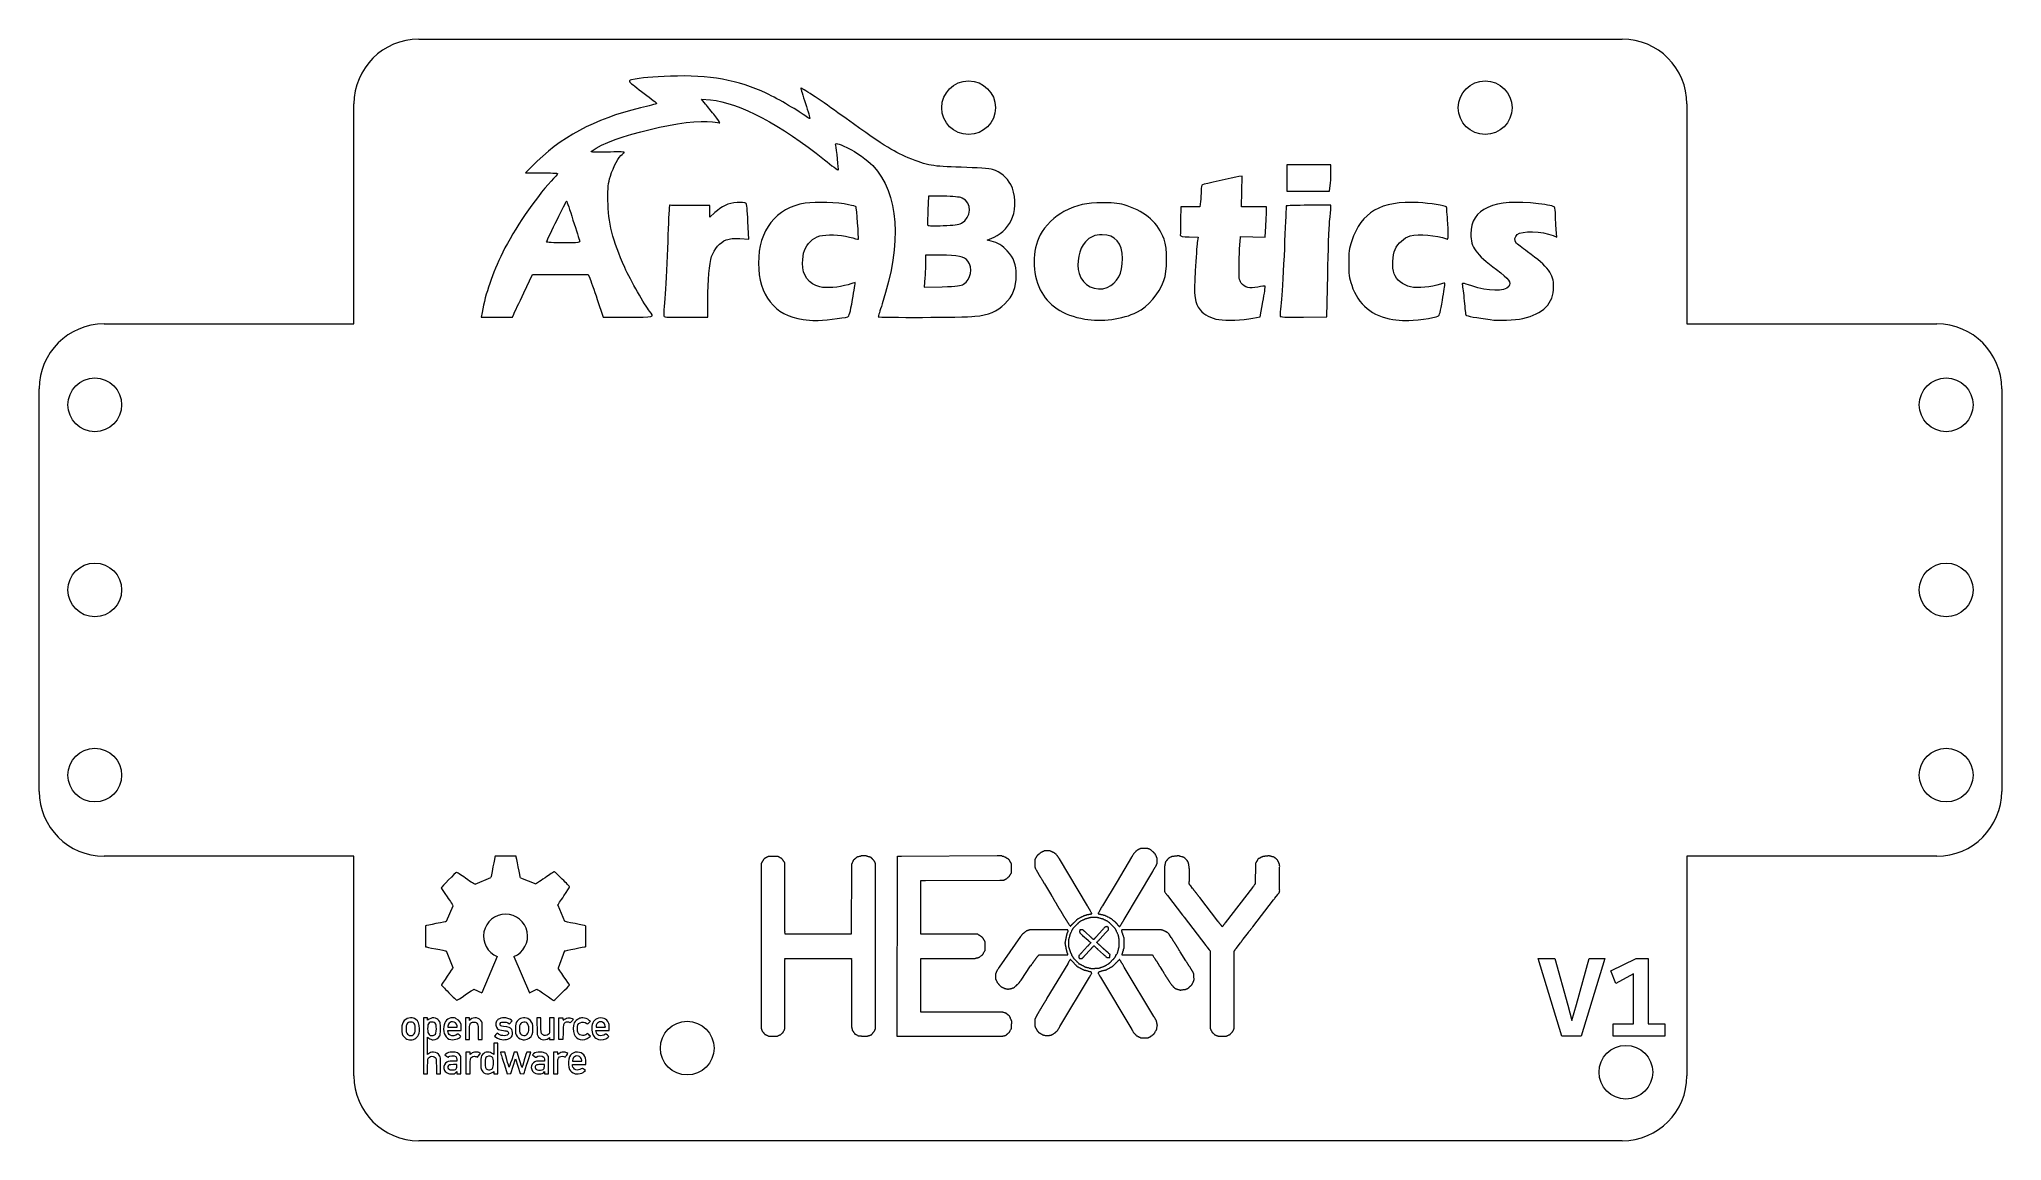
# Model space of a CAD drawing. Header units: millimetres. Extents: x 547 to 653, y 420 to 480.
import ezdxf

# ---------------------------------------------------------------- set-up
doc = ezdxf.new("R2010")
doc.units = ezdxf.units.MM

msp = doc.modelspace()

# ---------------------------------------------------------------- linework, layer by layer
at = {"color": 7, "linetype": 'Continuous', "lineweight": 15}
for p, q in [((567.99, 479.65), (632.99, 479.65)), ((564.49, 464.27), (564.49, 476.15)), ((583.27, 476.41), (583.75, 476.37)), ((583.48, 476.14), (583.27, 476.41)), ((636.49, 476.15), (636.49, 464.27)), ((574.09, 472.77), (573.76, 472.43)), ((614.88, 472.86), (614.88, 471.45)), ((617.26, 472.86), (614.88, 472.86)), ((617.26, 472.44), (617.26, 472.86)), ((573.76, 472.43), (574.62, 472.43)), ((612.47, 472.26), (612.29, 472.23)), ((612.43, 470.6), (612.47, 472.26)), ((617.18, 471.45), (617.22, 471.74)), ((583.72, 470.66), (582.65, 470.66)), ((583.72, 470.03), (583.72, 470.66)), ((595.52, 471.18), (595.49, 470.42)), ((596.32, 471.17), (595.52, 471.18)), ((610.21, 470.88), (610.17, 470.6)), ((614.88, 471.45), (617.18, 471.45)), ((617.26, 470.69), (616.06, 470.68)), ((617.26, 470.54), (617.26, 470.69)), ((583.98, 470.28), (583.72, 470.03)), ((585.81, 468.85), (585.77, 469.8)), ((609.15, 470.6), (609.14, 469.87)), ((610.17, 470.6), (609.15, 470.6)), ((613.78, 470.6), (612.43, 470.6)), ((613.78, 470.37), (613.78, 470.6)), ((585.34, 468.88), (585.81, 468.85)), ((598.7, 468.79), (599.07, 468.96)), ((598.91, 468.74), (598.7, 468.79)), ((609.6, 468.97), (610.08, 468.95)), ((610.08, 468.95), (610.04, 468.66)), ((612.35, 468.68), (612.38, 468.99)), ((612.38, 468.99), (613.7, 468.95)), ((613.7, 468.95), (613.74, 469.55)), ((629.26, 469.04), (629.47, 468.95)), ((629.47, 468.95), (629.43, 469.37)), ((595.37, 467.98), (595.37, 467.63)), ((596.16, 467.98), (595.37, 467.98)), ((573.67, 465.95), (574.14, 466.94)), ((574.14, 466.94), (577.14, 466.94)), ((577.14, 466.94), (577.23, 466.74)), ((595.33, 466.77), (595.29, 466.26)), ((617.04, 464.66), (617.09, 466.94)), ((577.63, 465.59), (577.95, 464.63)), ((583.6, 464.63), (583.6, 465.56)), ((595.29, 466.26), (596.26, 466.28)), ((613.44, 464.66), (613.59, 465.47)), ((571.41, 464.89), (571.36, 464.63)), ((571.36, 464.63), (573.05, 464.63)), ((573.05, 464.63), (573.12, 464.79)), ((577.95, 464.63), (579.28, 464.63)), ((582.41, 464.63), (583.6, 464.63)), ((613.05, 464.58), (613.44, 464.66)), ((615.78, 464.64), (617.04, 464.66)), ((550.99, 464.27), (564.49, 464.27)), ((636.49, 464.27), (649.99, 464.27)), ((547.49, 439.02), (547.49, 460.77)), ((653.49, 460.77), (653.49, 439.02)), ((601.95, 435.8), (601.92, 435.8)), ((602.23, 435.73), (602.21, 435.74)), ((606.7, 435.75), (606.67, 435.72)), ((606.88, 435.89), (606.85, 435.87)), ((607.18, 435.93), (607.15, 435.93)), ((607.45, 435.89), (607.42, 435.91)), ((607.65, 435.75), (607.64, 435.76)), ((564.49, 435.52), (550.99, 435.52)), ((564.49, 423.65), (564.49, 435.52)), ((573.25, 435.52), (572.12, 435.52)), ((586.49, 434.89), (586.48, 426.47)), ((586.57, 435.27), (586.56, 435.25)), ((586.78, 435.45), (586.76, 435.44)), ((587.16, 435.51), (587.12, 435.51)), ((587.5, 435.44), (587.46, 435.47)), ((587.69, 435.27), (587.68, 435.28)), ((587.77, 431.55), (587.76, 434.97)), ((591.37, 434.85), (591.35, 431.54)), ((591.42, 435.2), (591.4, 435.16)), ((591.57, 435.39), (591.56, 435.38)), ((591.78, 435.5), (591.75, 435.49)), ((592.03, 435.53), (591.99, 435.53)), ((592.29, 435.49), (592.25, 435.5)), ((592.66, 426.44), (592.66, 434.93)), ((593.83, 435.27), (593.82, 426.04)), ((599.24, 435.53), (594.07, 435.51)), ((599.94, 435.21), (599.93, 435.23)), ((600, 434.85), (600, 434.88)), ((601.26, 435.15), (601.26, 435.12)), ((601.33, 435.44), (601.32, 435.43)), ((602.43, 435.6), (602.41, 435.62)), ((604.11, 432.83), (602.59, 435.38)), ((606.49, 435.46), (605.71, 434.16)), ((606.09, 432.1), (607.64, 434.7)), ((607.82, 435.53), (607.8, 435.57)), ((607.87, 435.26), (607.87, 435.28)), ((608.27, 434.78), (608.27, 433.79)), ((608.3, 435.1), (608.29, 435.06)), ((608.41, 435.31), (608.4, 435.3)), ((608.59, 435.46), (608.56, 435.44)), ((608.88, 435.52), (608.86, 435.52)), ((609.2, 435.49), (609.15, 435.5)), ((609.6, 434.97), (609.59, 434.99)), ((609.62, 434.2), (609.62, 434.67)), ((613.18, 434.95), (613.17, 434.17)), ((613.26, 435.26), (613.25, 435.24)), ((613.47, 435.45), (613.45, 435.44)), ((613.77, 435.52), (613.75, 435.52)), ((614.07, 435.5), (614.02, 435.51)), ((614.29, 435.39), (614.27, 435.4)), ((614.44, 435.17), (614.43, 435.19)), ((614.49, 433.83), (614.49, 434.85)), ((636.49, 435.52), (636.49, 423.65)), ((649.99, 435.52), (636.49, 435.52)), ((571.03, 434), (571.88, 434.37)), ((573.49, 434.35), (574.31, 434.03)), ((595.11, 431.55), (595.11, 433.96)), ((595.36, 434.2), (599.37, 434.22)), ((599.66, 434.26), (599.67, 434.27)), ((601.78, 434.03), (602.16, 433.4)), ((605.71, 434.16), (604.93, 432.84)), ((609.79, 433.78), (609.69, 433.91)), ((613.02, 433.83), (611.54, 431.91)), ((569.48, 432), (569.84, 432.84)), ((575.5, 432.88), (575.87, 432)), ((608.43, 433.4), (609.25, 432.33)), ((610.15, 433.32), (610.13, 433.34)), ((611.15, 432.01), (610.17, 433.29)), ((613.05, 431.71), (614.16, 433.16)), ((614.23, 433.26), (614.39, 433.45)), ((568.36, 431.76), (568.36, 430.63)), ((577, 431.76), (577, 430.63)), ((600.91, 431.51), (600.88, 431.5)), ((602.8, 431.54), (601.16, 431.54)), ((603.06, 431.5), (603.05, 431.51)), ((603.25, 431.48), (603.22, 431.42)), ((603.39, 431.94), (603.52, 432.07)), ((603.5, 431.8), (603.48, 431.78)), ((603.69, 431.5), (603.69, 431.49)), ((603.76, 432.23), (603.79, 432.24)), ((603.83, 432.04), (603.77, 432.02)), ((603.79, 431.54), (603.78, 431.54)), ((604.29, 431.14), (603.98, 431.43)), ((604.13, 432.16), (604.08, 432.15)), ((604.14, 432.37), (604.16, 432.37)), ((604.48, 432.2), (604.45, 432.2)), ((604.9, 431.52), (604.59, 431.18)), ((604.81, 432.15), (604.76, 432.17)), ((604.87, 432.37), (604.91, 432.36)), ((605.12, 432.03), (605.07, 432.06)), ((605.12, 431.71), (605.1, 431.7)), ((605.2, 432.25), (605.26, 432.22)), ((605.21, 431.69), (605.2, 431.7)), ((605.25, 431.59), (605.25, 431.62)), ((605.44, 431.78), (605.42, 431.8)), ((605.7, 431.42), (605.68, 431.45)), ((605.95, 431.52), (605.95, 431.51)), ((607.89, 431.54), (606.18, 431.54)), ((609.34, 432.22), (610.5, 430.7)), ((611.37, 431.73), (611.37, 431.73)), ((612.98, 431.63), (613, 431.66)), ((569.47, 430.4), (569.83, 429.5)), ((575.86, 430.4), (575.52, 429.47)), ((591.13, 431.31), (588, 431.31)), ((597.96, 431.3), (595.33, 431.31)), ((598.31, 431.21), (598.29, 431.23)), ((598.51, 431.01), (598.5, 431.03)), ((598.58, 430.65), (598.58, 430.68)), ((600.5, 431.18), (599.34, 429.52)), ((600.71, 431.4), (600.68, 431.37)), ((602.95, 431.05), (602.95, 431.07)), ((603.09, 430.83), (603.09, 430.8)), ((603.13, 431.17), (603.12, 431.13)), ((603.15, 430.44), (603.16, 430.42)), ((603.69, 431.42), (603.69, 431.4)), ((604.11, 430.65), (603.79, 430.29)), ((603.85, 431.24), (604.14, 430.98)), ((603.93, 430.11), (604.29, 430.5)), ((604.24, 430.79), (604.24, 430.79)), ((604.37, 430.58), (604.37, 430.59)), ((604.66, 430.5), (604.98, 430.21)), ((604.76, 430.72), (604.75, 430.73)), ((604.8, 431.06), (605.09, 431.38)), ((605.22, 430.3), (605.12, 430.39)), ((605.78, 430.48), (605.79, 430.51)), ((605.81, 431.1), (605.8, 431.15)), ((605.83, 430.82), (605.83, 430.87)), ((606, 431.31), (606.01, 431.29)), ((606.03, 430.43), (606.03, 430.41)), ((606.07, 431), (606.07, 430.65)), ((608.63, 431.13), (608.54, 431.27)), ((609.42, 429.87), (609.12, 430.36)), ((610.58, 430.6), (610.67, 430.48)), ((612.14, 430.53), (612.37, 430.83)), ((612.52, 431.03), (612.8, 431.4)), ((572.23, 430.1), (571.4, 428.13)), ((573.13, 430.1), (573.97, 428.13)), ((587.77, 426.45), (587.77, 429.75)), ((588, 429.99), (591.13, 429.99)), ((591.36, 429.76), (591.36, 426.54)), ((595.11, 427.33), (595.11, 429.75)), ((595.35, 429.99), (597.79, 429.99)), ((598.1, 430.01), (598.12, 430.02)), ((598.34, 430.12), (598.36, 430.13)), ((598.51, 430.31), (598.53, 430.35)), ((600.52, 428.82), (601.04, 429.59)), ((601.48, 430.18), (601.49, 430.18)), ((601.7, 430.19), (602.85, 430.19)), ((603.04, 429.71), (601.92, 427.85)), ((603.04, 430.22), (603.04, 430.22)), ((603.49, 429.62), (603.28, 429.84)), ((603.49, 429.87), (603.51, 429.85)), ((603.65, 430.1), (603.65, 430.08)), ((603.77, 429.44), (603.74, 429.45)), ((603.75, 429.99), (603.77, 429.99)), ((603.81, 429.63), (603.84, 429.62)), ((604.13, 429.31), (604.09, 429.32)), ((604.14, 429.5), (604.19, 429.48)), ((604.5, 429.46), (604.53, 429.47)), ((604.88, 429.53), (604.94, 429.55)), ((604.92, 429.32), (604.89, 429.31)), ((605.18, 429.67), (605.22, 429.69)), ((605.23, 430.05), (605.24, 430.05)), ((605.29, 429.46), (605.23, 429.43)), ((605.32, 430.12), (605.32, 430.15)), ((605.43, 429.88), (605.45, 429.9)), ((605.64, 429.74), (605.51, 429.61)), ((605.65, 430.15), (605.68, 430.2)), ((605.97, 430.23), (605.97, 430.23)), ((607.7, 426.86), (606.09, 429.53)), ((606.2, 430.19), (607.44, 430.19)), ((607.74, 430), (607.75, 429.98)), ((608.04, 429.52), (608.16, 429.32)), ((610.74, 430.16), (610.74, 426.41)), ((612.03, 426.43), (612.03, 430.2)), ((629.73, 425.8), (628.46, 429.99)), ((628.46, 429.99), (629.36, 429.99)), ((629.36, 429.99), (630.06, 427.47)), ((630.52, 427.51), (631.21, 429.99)), ((632.05, 429.99), (630.78, 425.8)), ((631.21, 429.99), (632.05, 429.99)), ((632.38, 429.32), (633.74, 429.99)), ((632.64, 428.65), (632.38, 429.32)), ((633.74, 429.99), (634.39, 429.99)), ((634.39, 429.99), (634.39, 426.47)), ((570.97, 428.33), (571.4, 428.13)), ((573.97, 428.13), (574.37, 428.33)), ((599.15, 429.03), (599.15, 429.01)), ((599.2, 429.29), (599.18, 429.24)), ((599.51, 428.44), (599.52, 428.43)), ((600.01, 428.38), (600.02, 428.38)), ((600.27, 428.54), (600.32, 428.58)), ((602.62, 426.31), (604.22, 428.99)), ((604.33, 429.21), (604.33, 429.23)), ((604.7, 429.23), (604.69, 429.21)), ((604.81, 428.98), (606.5, 426.15)), ((609.03, 428.31), (609.05, 428.31)), ((609.24, 428.3), (609.28, 428.31)), ((609.46, 428.35), (609.49, 428.36)), ((609.65, 428.49), (609.67, 428.5)), ((609.81, 429.25), (609.81, 429.26)), ((609.82, 428.71), (609.82, 428.73)), ((609.86, 428.99), (609.86, 429.02)), ((633.6, 429.16), (632.64, 428.65)), ((633.6, 426.47), (633.6, 429.16)), ((630.06, 427.47), (630.28, 426.64)), ((630.28, 426.64), (630.52, 427.51)), ((568.24, 426.78), (568.24, 423.77)), ((568.47, 426.78), (568.24, 426.78)), ((568.47, 426.66), (568.47, 426.78)), ((568.55, 426.71), (568.47, 426.66)), ((569.56, 426.33), (569.56, 426.29)), ((569.56, 426.29), (570.07, 426.29)), ((570.07, 426.29), (570.06, 426.35)), ((570.29, 426.11), (570.29, 426.26)), ((570.51, 426.78), (570.51, 425.61)), ((570.73, 426.78), (570.51, 426.78)), ((570.73, 426.64), (570.73, 426.78)), ((570.78, 426.69), (570.73, 426.64)), ((572.81, 426.52), (572.89, 426.47)), ((572.89, 426.47), (573.03, 426.63)), ((573.03, 426.63), (573, 426.66)), ((573.21, 426.2), (573.21, 425.96)), ((574.37, 426.78), (574.38, 425.89)), ((574.59, 426.78), (574.37, 426.78)), ((574.59, 426.43), (574.59, 426.78)), ((575.06, 426.78), (575.06, 426.39)), ((575.3, 426.78), (575.06, 426.78)), ((575.3, 425.61), (575.3, 426.78)), ((575.56, 425.61), (575.56, 426.78)), ((575.56, 426.78), (575.78, 426.78)), ((575.78, 426.78), (575.78, 426.72)), ((577.26, 426.6), (577.2, 426.65)), ((577.22, 426.55), (577.26, 426.6)), ((577.57, 426.34), (577.57, 426.29)), ((577.57, 426.29), (578.07, 426.29)), ((578.07, 426.29), (578.06, 426.34)), ((578.28, 426.11), (578.28, 426.28)), ((586.5, 426.18), (586.51, 426.15)), ((587.72, 426.11), (587.74, 426.14)), ((591.38, 426.24), (591.38, 426.22)), ((599.27, 427.09), (595.36, 427.09)), ((599.62, 427.06), (599.59, 427.07)), ((599.82, 426.94), (599.8, 426.96)), ((599.94, 426.1), (599.96, 426.14)), ((599.97, 426.72), (599.96, 426.74)), ((600.01, 426.39), (600.01, 426.42)), ((601.26, 426.53), (601.26, 426.51)), ((607.86, 426.51), (607.85, 426.55)), ((607.86, 426.26), (607.87, 426.3)), ((610.78, 426.12), (610.8, 426.09)), ((632.5, 425.8), (632.5, 426.47)), ((632.5, 426.47), (633.6, 426.47)), ((634.39, 426.47), (635.3, 426.47)), ((635.3, 426.47), (635.3, 425.8)), ((568.47, 425.74), (568.53, 425.69)), ((568.47, 424.8), (568.47, 425.74)), ((569.56, 426.11), (570.29, 426.11)), ((569.56, 426.07), (569.56, 426.11)), ((570.51, 425.61), (570.73, 425.61)), ((570.73, 425.61), (570.73, 425.99)), ((571.2, 425.99), (571.2, 425.61)), ((571.2, 425.61), (571.42, 425.61)), ((571.42, 425.61), (571.42, 426.05)), ((572.04, 425.41), (572.04, 424.8)), ((572.26, 425.41), (572.04, 425.41)), ((572.23, 425.96), (572.15, 425.88)), ((572.29, 425.91), (572.23, 425.96)), ((572.26, 423.77), (572.26, 425.41)), ((573.21, 425.96), (573.26, 425.86)), ((574.38, 425.89), (574.42, 425.81)), ((575.01, 425.69), (575.06, 425.73)), ((575.06, 425.73), (575.06, 425.61)), ((575.06, 425.61), (575.3, 425.61)), ((575.78, 425.61), (575.56, 425.61)), ((575.79, 426.01), (575.78, 425.61)), ((577.2, 425.74), (577.26, 425.79)), ((577.26, 425.79), (577.22, 425.84)), ((577.56, 426.11), (578.28, 426.11)), ((577.57, 426.04), (577.56, 426.11)), ((578.26, 425.78), (578.19, 425.85)), ((578.21, 425.73), (578.26, 425.78)), ((586.61, 425.99), (586.62, 425.98)), ((586.79, 425.85), (586.82, 425.83)), ((587.1, 425.8), (587.14, 425.8)), ((587.43, 425.83), (587.46, 425.85)), ((587.6, 425.94), (587.63, 425.96)), ((591.48, 426.01), (591.49, 426)), ((591.64, 425.86), (591.68, 425.85)), ((591.95, 425.8), (591.99, 425.8)), ((592.31, 425.83), (592.32, 425.84)), ((594.06, 425.8), (599.33, 425.8)), ((599.59, 425.82), (599.61, 425.82)), ((599.62, 425.82), (599.63, 425.83)), ((599.79, 425.92), (599.8, 425.93)), ((601.58, 425.94), (601.59, 425.93)), ((601.79, 425.85), (601.82, 425.84)), ((602, 425.84), (602.02, 425.84)), ((602.21, 425.89), (602.22, 425.89)), ((606.67, 425.91), (606.7, 425.88)), ((606.88, 425.76), (606.89, 425.75)), ((607.17, 425.7), (607.19, 425.7)), ((607.44, 425.74), (607.45, 425.74)), ((607.77, 426.03), (607.79, 426.07)), ((610.9, 425.95), (610.93, 425.92)), ((611.08, 425.84), (611.11, 425.83)), ((611.38, 425.8), (611.41, 425.8)), ((611.69, 425.83), (611.72, 425.85)), ((630.78, 425.8), (629.73, 425.8)), ((635.3, 425.8), (632.5, 425.8)), ((568.51, 424.84), (568.47, 424.8)), ((568.47, 423.77), (568.47, 424.16)), ((568.94, 424.16), (568.95, 423.77)), ((569.17, 423.77), (569.16, 424.22)), ((569.46, 424.83), (569.4, 424.78)), ((569.4, 424.78), (569.48, 424.72)), ((570.05, 424.45), (569.85, 424.45)), ((570.05, 424.26), (569.86, 424.26)), ((570.05, 424.54), (570.05, 424.45)), ((570.05, 424.19), (570.05, 424.26)), ((570.27, 423.77), (570.27, 424.22)), ((570.54, 424.94), (570.54, 423.77)), ((570.77, 424.94), (570.54, 424.94)), ((570.77, 424.8), (570.77, 424.94)), ((570.83, 424.85), (570.77, 424.8)), ((570.77, 423.77), (570.77, 424.16)), ((571.1, 424.69), (571.16, 424.66)), ((571.16, 424.66), (571.2, 424.71)), ((571.27, 424.8), (571.32, 424.86)), ((571.32, 424.86), (571.29, 424.88)), ((572.04, 424.8), (571.99, 424.84)), ((572.4, 424.94), (572.43, 424.83)), ((572.64, 424.93), (572.4, 424.94)), ((572.62, 424.25), (572.77, 423.77)), ((572.75, 424.53), (572.64, 424.93)), ((572.97, 423.78), (573.09, 424.18)), ((573.14, 424.94), (573.01, 424.52)), ((573.09, 424.18), (573.22, 424.58)), ((573.3, 424.94), (573.14, 424.94)), ((573.22, 424.58), (573.35, 424.18)), ((573.43, 424.52), (573.3, 424.94)), ((573.35, 424.18), (573.47, 423.78)), ((573.88, 424.43), (574.04, 424.93)), ((574.04, 424.93), (573.94, 424.93)), ((574.19, 424.84), (574.13, 424.78)), ((574.13, 424.78), (574.22, 424.71)), ((574.79, 424.45), (574.55, 424.45)), ((574.79, 424.26), (574.59, 424.26)), ((574.78, 424.55), (574.79, 424.45)), ((574.78, 424.16), (574.79, 424.26)), ((575, 424.69), (574.95, 424.77)), ((575, 423.77), (575, 424.69)), ((575.27, 424.94), (575.27, 423.77)), ((575.5, 424.94), (575.27, 424.94)), ((575.5, 424.8), (575.5, 424.94)), ((575.55, 424.84), (575.5, 424.8)), ((575.5, 423.77), (575.5, 424.17)), ((576.05, 424.86), (575.98, 424.9)), ((575.98, 424.77), (576.05, 424.86)), ((576.29, 424.49), (576.29, 424.45)), ((576.29, 424.45), (576.79, 424.45)), ((576.29, 424.26), (577.02, 424.26)), ((576.3, 424.2), (576.29, 424.26)), ((576.79, 424.45), (576.79, 424.5)), ((577.02, 424.26), (577.02, 424.38)), ((568.24, 423.77), (568.47, 423.77)), ((568.95, 423.77), (569.17, 423.77)), ((570, 423.83), (570.05, 423.88)), ((570.05, 423.88), (570.05, 423.77)), ((570.05, 423.77), (570.27, 423.77)), ((570.54, 423.77), (570.77, 423.77)), ((571.99, 423.85), (572.04, 423.89)), ((572.04, 423.89), (572.04, 423.77)), ((572.04, 423.77), (572.26, 423.77)), ((572.77, 423.77), (572.97, 423.78)), ((573.47, 423.78), (573.67, 423.77)), ((573.67, 423.77), (573.7, 423.85)), ((574.74, 423.84), (574.78, 423.88)), ((574.78, 423.88), (574.78, 423.77)), ((574.78, 423.77), (575, 423.77)), ((575.27, 423.77), (575.5, 423.77)), ((576.99, 423.94), (576.93, 423.99)), ((576.93, 423.88), (576.99, 423.94)), ((632.99, 420.15), (567.99, 420.15))]:
    msp.add_line(p, q, dxfattribs=at)
for centre in [(597.69, 475.95), (625.59, 475.95), (550.49, 459.9), (650.49, 459.9), (550.49, 449.9), (650.49, 449.9), (550.49, 439.9), (650.49, 439.9), (582.49, 425.15), (633.19, 423.85)]:
    msp.add_circle(centre, 1.45, dxfattribs=at)
for centre, radius, start, end in [((567.99, 476.15), 3.5, 90, 180), ((632.99, 476.15), 3.5, 0, 90), ((550.99, 460.77), 3.5, 90, 180), ((649.99, 460.77), 3.5, 0, 90), ((550.99, 439.02), 3.5, 180, 270), ((649.99, 439.02), 3.5, 270, 0), ((572.68, 431.2), 1.19, 292.3892, 247.6108), ((567.99, 423.65), 3.5, 180, 270), ((632.99, 423.65), 3.5, 270, 0)]:
    msp.add_arc(centre, radius, start, end, dxfattribs=at)
for points in [[(579.49, 477.46), (579.35, 477.42), (579.34, 477.41), (579.4, 477.32)], [(579.4, 477.32), (579.45, 477.27), (579.79, 477), (580.17, 476.71)], [(581.59, 477.65), (580.63, 477.62), (580, 477.56), (579.49, 477.46)], [(586.76, 476.73), (585.27, 477.44), (583.67, 477.73), (581.59, 477.65)], [(590.63, 475.68), (589.61, 476.42), (588.67, 477.04), (588.63, 477)], [(580.84, 476.17), (580.82, 476.15), (580.43, 476.05), (579.96, 475.94)], [(580.17, 476.71), (580.55, 476.43), (580.85, 476.19), (580.84, 476.17)], [(583.98, 475.52), (583.83, 475.71), (583.6, 476), (583.48, 476.14)], [(583.75, 476.37), (585.3, 476.22), (587.57, 475.03), (589.9, 473.14)], [(588.92, 475.47), (588.58, 475.73), (587.43, 476.41), (586.76, 476.73)], [(588.63, 477), (588.62, 476.98), (588.73, 476.62), (588.88, 476.18)], [(588.88, 476.18), (589.02, 475.74), (589.13, 475.38), (589.11, 475.36)], [(579.96, 475.94), (577.45, 475.33), (575.64, 474.35), (574.09, 472.77)], [(577.35, 473.62), (578.33, 474.4), (582.56, 475.41), (583.85, 475.18)], [(583.85, 475.18), (584.06, 475.15), (584.24, 475.13), (584.25, 475.14)], [(584.25, 475.14), (584.26, 475.15), (584.14, 475.32), (583.98, 475.52)], [(589.11, 475.36), (589.1, 475.35), (589.01, 475.39), (588.92, 475.47)], [(594.42, 473.25), (593.57, 473.6), (593.09, 473.91), (590.63, 475.68)], [(590.51, 473.91), (590.46, 474.07), (590.62, 474.04), (591.12, 473.8)], [(590.65, 472.58), (590.68, 472.6), (590.56, 473.73), (590.51, 473.91)], [(578.16, 473.55), (577.3, 473.53), (577.24, 473.54), (577.35, 473.62)], [(579.09, 473.54), (579.09, 473.56), (578.67, 473.57), (578.16, 473.55)], [(578.34, 472.25), (578.51, 472.77), (578.8, 473.32), (578.97, 473.42)], [(578.97, 473.42), (579.03, 473.46), (579.09, 473.52), (579.09, 473.54)], [(589.9, 473.14), (590.3, 472.81), (590.64, 472.56), (590.65, 472.58)], [(591.12, 473.8), (591.65, 473.53), (592.21, 473.13), (592.51, 472.82)], [(592.51, 472.82), (593.93, 471.31), (594.11, 468.69), (593.02, 465.35)], [(597.29, 472.73), (595.68, 472.78), (595.54, 472.81), (594.42, 473.25)], [(575.14, 471.98), (574.27, 471.05), (573.13, 469.37), (572.53, 468.14)], [(574.62, 472.43), (575.1, 472.43), (575.49, 472.41), (575.49, 472.39)], [(575.49, 472.39), (575.49, 472.37), (575.33, 472.19), (575.14, 471.98)], [(578.21, 470.94), (578.2, 471.67), (578.22, 471.85), (578.34, 472.25)], [(598.98, 472.62), (598.85, 472.66), (598.13, 472.71), (597.29, 472.73)], [(599.97, 471.8), (599.77, 472.17), (599.4, 472.49), (598.98, 472.62)], [(600.06, 470.03), (600.26, 470.55), (600.22, 471.31), (599.97, 471.8)], [(610.32, 471.79), (610.27, 471.77), (610.25, 471.65), (610.25, 471.47)], [(612.29, 472.23), (611.98, 472.17), (610.4, 471.82), (610.32, 471.79)], [(617.22, 471.74), (617.24, 471.89), (617.26, 472.21), (617.26, 472.44)], [(574.89, 468.7), (574.99, 468.95), (575.95, 470.91), (575.97, 470.9)], [(575.97, 470.9), (575.99, 470.9), (576.15, 470.44), (576.32, 469.88)], [(579.12, 467.31), (578.46, 468.78), (578.22, 469.75), (578.21, 470.94)], [(581.54, 470.68), (581.52, 470.69), (581.48, 469.97), (581.45, 469.08)], [(582.65, 470.66), (582.07, 470.66), (581.57, 470.67), (581.54, 470.68)], [(585.18, 470.83), (584.71, 470.8), (584.35, 470.63), (583.98, 470.28)], [(585.66, 470.8), (585.61, 470.83), (585.4, 470.84), (585.18, 470.83)], [(585.77, 469.8), (585.74, 470.44), (585.71, 470.76), (585.66, 470.8)], [(588.87, 470.79), (587.28, 470.55), (586.34, 469.35), (586.34, 467.55)], [(591.21, 470.71), (590.61, 470.83), (589.46, 470.87), (588.87, 470.79)], [(591.61, 470.6), (591.6, 470.61), (591.41, 470.66), (591.21, 470.71)], [(597.34, 471.07), (597.18, 471.13), (596.87, 471.16), (596.32, 471.17)], [(597.3, 469.71), (597.86, 470), (597.88, 470.84), (597.34, 471.07)], [(604.94, 470.81), (604.03, 470.82), (603.57, 470.71), (602.84, 470.34)], [(606.25, 470.65), (605.82, 470.79), (605.66, 470.81), (604.94, 470.81)], [(608.25, 468.85), (607.93, 469.71), (607.27, 470.31), (606.25, 470.65)], [(610.25, 471.47), (610.25, 471.3), (610.23, 471.04), (610.21, 470.88)], [(614.85, 470.65), (614.84, 470.64), (614.8, 469.78), (614.76, 468.74)], [(616.06, 470.68), (615.4, 470.67), (614.86, 470.66), (614.85, 470.65)], [(621.97, 470.82), (619.97, 470.93), (618.88, 470.3), (618.38, 468.75)], [(623.5, 470.59), (623.44, 470.66), (622.61, 470.79), (621.97, 470.82)], [(628.47, 470.76), (626.06, 471.05), (624.82, 470.5), (624.82, 469.13)], [(629.34, 470.58), (629.32, 470.63), (628.95, 470.7), (628.47, 470.76)], [(576.32, 469.88), (576.5, 469.32), (576.66, 468.82), (576.68, 468.76)], [(591.74, 468.85), (591.76, 468.88), (591.64, 470.57), (591.61, 470.6)], [(595.49, 470.42), (595.47, 470), (595.47, 469.63), (595.48, 469.6)], [(595.48, 469.6), (595.49, 469.57), (595.87, 469.56), (596.31, 469.58)], [(596.31, 469.58), (596.89, 469.6), (597.16, 469.63), (597.3, 469.71)], [(599.07, 468.96), (599.53, 469.18), (599.89, 469.56), (600.06, 470.03)], [(602.84, 470.34), (602.39, 470.12), (601.78, 469.52), (601.56, 469.09)], [(609.14, 469.87), (609.13, 469.47), (609.13, 469.1), (609.12, 469.06)], [(613.74, 469.55), (613.76, 469.87), (613.78, 470.25), (613.78, 470.37)], [(617.09, 466.94), (617.11, 468.2), (617.16, 469.49), (617.19, 469.81)], [(617.19, 469.81), (617.23, 470.13), (617.26, 470.46), (617.26, 470.54)], [(623.57, 469.69), (623.54, 470.18), (623.51, 470.58), (623.5, 470.59)], [(623.5, 468.86), (623.61, 468.82), (623.61, 468.85), (623.57, 469.69)], [(629.39, 470.14), (629.39, 470.35), (629.37, 470.54), (629.34, 470.58)], [(629.43, 469.37), (629.41, 469.59), (629.39, 469.94), (629.39, 470.14)], [(575.8, 468.65), (575.29, 468.65), (574.88, 468.67), (574.89, 468.7)], [(576.68, 468.76), (576.72, 468.66), (576.65, 468.65), (575.8, 468.65)], [(581.45, 469.08), (581.43, 468.19), (581.37, 466.87), (581.32, 466.16)], [(583.81, 467.92), (583.94, 468.31), (584.27, 468.68), (584.6, 468.81)], [(584.6, 468.81), (584.81, 468.88), (584.99, 468.9), (585.34, 468.88)], [(588.82, 468.24), (588.94, 468.59), (589.29, 468.92), (589.65, 469.02)], [(589.65, 469.02), (590.03, 469.12), (590.7, 469.1), (591.25, 468.96)], [(591.25, 468.96), (591.51, 468.89), (591.73, 468.84), (591.74, 468.85)], [(599.78, 468.22), (599.54, 468.49), (599.24, 468.67), (598.91, 468.74)], [(601.56, 469.09), (601.11, 468.21), (601.11, 467.04), (601.56, 466.12)], [(604, 468.71), (603.65, 468.32), (603.5, 467.57), (603.66, 466.99)], [(604.9, 469.09), (604.51, 469.09), (604.24, 468.97), (604, 468.71)], [(606, 467.8), (606, 468.64), (605.61, 469.09), (604.9, 469.09)], [(608.24, 466.61), (608.43, 467.13), (608.43, 468.34), (608.25, 468.85)], [(609.12, 469.06), (609.12, 469.01), (609.26, 468.98), (609.6, 468.97)], [(610.04, 468.66), (610.02, 468.5), (609.97, 467.82), (609.93, 467.14)], [(612.3, 467.51), (612.31, 467.99), (612.33, 468.51), (612.35, 468.68)], [(614.76, 468.74), (614.72, 467.7), (614.65, 466.39), (614.6, 465.82)], [(618.38, 468.75), (618.24, 468.33), (618.22, 468.14), (618.22, 467.55)], [(620.72, 468.29), (620.87, 468.63), (621.21, 468.93), (621.54, 469.02)], [(621.54, 469.02), (622.01, 469.15), (622.95, 469.07), (623.5, 468.86)], [(624.82, 469.13), (624.82, 468.4), (625.07, 468.05), (626.2, 467.21)], [(627.27, 468.64), (627.16, 468.78), (627.18, 468.98), (627.32, 469.1)], [(627.88, 468.17), (627.59, 468.38), (627.31, 468.59), (627.27, 468.64)], [(627.32, 469.1), (627.56, 469.32), (628.66, 469.28), (629.26, 469.04)], [(572.53, 468.14), (571.95, 466.95), (571.6, 465.94), (571.41, 464.89)], [(583.6, 465.56), (583.6, 466.63), (583.68, 467.52), (583.81, 467.92)], [(586.34, 467.55), (586.35, 465.8), (587.19, 464.74), (588.75, 464.51)], [(588.72, 467.55), (588.72, 467.78), (588.76, 468.08), (588.82, 468.24)], [(589.66, 466.27), (589.04, 466.43), (588.72, 466.87), (588.72, 467.55)], [(595.37, 467.63), (595.37, 467.44), (595.35, 467.05), (595.33, 466.77)], [(597.65, 467.66), (597.45, 467.91), (597.12, 467.98), (596.16, 467.98)], [(597.42, 466.42), (597.82, 466.66), (597.94, 467.32), (597.65, 467.66)], [(600.26, 466.91), (600.27, 467.48), (600.14, 467.82), (599.78, 468.22)], [(605.17, 466.24), (605.73, 466.48), (606.01, 467), (606, 467.8)], [(612.42, 466.48), (612.3, 466.63), (612.29, 466.72), (612.3, 467.51)], [(618.22, 467.55), (618.22, 466.96), (618.24, 466.78), (618.38, 466.36)], [(620.67, 466.98), (620.56, 467.32), (620.58, 467.99), (620.72, 468.29)], [(629.29, 466.27), (629.29, 466.97), (629, 467.36), (627.88, 468.17)], [(577.23, 466.74), (577.27, 466.64), (577.46, 466.11), (577.63, 465.59)], [(580.46, 464.96), (580.21, 465.26), (579.42, 466.64), (579.12, 467.31)], [(591.56, 466.5), (591.55, 466.51), (591.38, 466.46), (591.18, 466.39)], [(591.42, 465.59), (591.5, 466.08), (591.57, 466.49), (591.56, 466.5)], [(596.26, 466.28), (597.09, 466.3), (597.25, 466.32), (597.42, 466.42)], [(599.64, 465.35), (600.09, 465.8), (600.26, 466.22), (600.26, 466.91)], [(603.66, 466.99), (603.84, 466.35), (604.57, 465.99), (605.17, 466.24)], [(606.77, 464.9), (607.4, 465.22), (607.98, 465.89), (608.24, 466.61)], [(609.93, 467.14), (609.85, 465.71), (609.89, 465.4), (610.19, 465.03)], [(613.31, 466.26), (612.86, 466.17), (612.6, 466.24), (612.42, 466.48)], [(621.56, 466.27), (621.15, 466.36), (620.78, 466.66), (620.67, 466.98)], [(623.17, 466.42), (622.69, 466.25), (621.94, 466.18), (621.56, 466.27)], [(623.42, 466.44), (623.42, 466.49), (623.35, 466.49), (623.17, 466.42)], [(623.28, 465.55), (623.36, 466), (623.42, 466.4), (623.42, 466.44)], [(624.87, 466.32), (624.34, 466.5), (624.33, 466.5), (624.36, 466.37)], [(626.2, 467.21), (626.91, 466.68), (627.01, 466.53), (626.86, 466.29)], [(573.12, 464.79), (573.16, 464.89), (573.41, 465.41), (573.67, 465.95)], [(581.32, 466.16), (581.26, 465.44), (581.22, 464.8), (581.22, 464.74)], [(591.18, 466.39), (590.68, 466.24), (589.98, 466.18), (589.66, 466.27)], [(591.16, 464.65), (591.24, 464.68), (591.29, 464.87), (591.42, 465.59)], [(593.02, 465.35), (592.9, 464.99), (592.81, 464.68), (592.81, 464.66)], [(598.02, 464.68), (598.79, 464.76), (599.21, 464.93), (599.64, 465.35)], [(601.56, 466.12), (601.96, 465.28), (602.78, 464.74), (603.96, 464.53)], [(613.7, 466.31), (613.69, 466.33), (613.51, 466.31), (613.31, 466.26)], [(613.59, 465.47), (613.67, 465.91), (613.72, 466.29), (613.7, 466.31)], [(614.6, 465.82), (614.55, 465.25), (614.51, 464.75), (614.51, 464.7)], [(618.38, 466.36), (618.72, 465.32), (619.51, 464.67), (620.61, 464.51)], [(623.04, 464.68), (623.13, 464.73), (623.18, 464.91), (623.28, 465.55)], [(624.36, 466.37), (624.37, 466.3), (624.42, 465.91), (624.46, 465.51)], [(624.46, 465.51), (624.49, 465.11), (624.54, 464.76), (624.55, 464.74)], [(626.86, 466.29), (626.67, 466.01), (625.72, 466.02), (624.87, 466.32)], [(627.63, 464.57), (628.71, 464.8), (629.3, 465.4), (629.29, 466.27)], [(579.28, 464.63), (580.73, 464.63), (580.75, 464.63), (580.46, 464.96)], [(581.22, 464.74), (581.22, 464.63), (581.29, 464.63), (582.41, 464.63)], [(588.75, 464.51), (588.95, 464.48), (589.25, 464.45), (589.42, 464.45)], [(589.42, 464.45), (589.72, 464.45), (590.95, 464.59), (591.16, 464.65)], [(592.81, 464.66), (592.81, 464.6), (597.42, 464.62), (598.02, 464.68)], [(603.96, 464.53), (604.83, 464.37), (606.05, 464.53), (606.77, 464.9)], [(610.19, 465.03), (610.43, 464.75), (610.76, 464.58), (611.21, 464.5)], [(611.21, 464.5), (611.61, 464.44), (612.48, 464.48), (613.05, 464.58)], [(614.51, 464.7), (614.51, 464.64), (614.77, 464.63), (615.78, 464.64)], [(620.61, 464.51), (620.79, 464.48), (621.1, 464.45), (621.28, 464.45)], [(621.28, 464.45), (621.7, 464.44), (622.88, 464.6), (623.04, 464.68)], [(624.55, 464.74), (624.57, 464.7), (625.15, 464.6), (625.86, 464.5)], [(625.86, 464.5), (626.32, 464.44), (627.17, 464.47), (627.63, 464.57)], [(601.54, 435.67), (601.53, 435.67), (601.52, 435.66), (601.51, 435.65)], [(601.58, 435.7), (601.56, 435.69), (601.55, 435.68), (601.54, 435.67)], [(601.61, 435.72), (601.6, 435.71), (601.59, 435.71), (601.58, 435.7)], [(601.65, 435.74), (601.64, 435.73), (601.62, 435.73), (601.61, 435.72)], [(601.68, 435.76), (601.67, 435.75), (601.66, 435.75), (601.65, 435.74)], [(601.69, 435.76), (601.68, 435.76), (601.68, 435.76), (601.68, 435.76)], [(601.71, 435.77), (601.7, 435.77), (601.69, 435.76), (601.69, 435.76)], [(601.73, 435.78), (601.72, 435.78), (601.71, 435.77), (601.71, 435.77)], [(601.76, 435.79), (601.75, 435.79), (601.74, 435.78), (601.73, 435.78)], [(601.77, 435.8), (601.77, 435.8), (601.76, 435.79), (601.76, 435.79)], [(601.78, 435.8), (601.78, 435.8), (601.78, 435.8), (601.77, 435.8)], [(601.79, 435.8), (601.79, 435.8), (601.79, 435.8), (601.78, 435.8)], [(601.82, 435.8), (601.81, 435.8), (601.8, 435.8), (601.79, 435.8)], [(601.86, 435.8), (601.85, 435.8), (601.83, 435.8), (601.82, 435.8)], [(601.9, 435.8), (601.88, 435.8), (601.87, 435.8), (601.86, 435.8)], [(601.92, 435.8), (601.92, 435.8), (601.91, 435.8), (601.9, 435.8)], [(601.98, 435.8), (601.97, 435.8), (601.96, 435.8), (601.95, 435.8)], [(602.01, 435.8), (602, 435.8), (601.99, 435.8), (601.98, 435.8)], [(602.05, 435.8), (602.04, 435.81), (602.03, 435.8), (602.01, 435.8)], [(602.08, 435.8), (602.07, 435.8), (602.06, 435.8), (602.05, 435.8)], [(602.09, 435.8), (602.09, 435.81), (602.08, 435.81), (602.08, 435.8)], [(602.1, 435.8), (602.1, 435.8), (602.09, 435.8), (602.09, 435.8)], [(602.12, 435.79), (602.12, 435.79), (602.11, 435.8), (602.1, 435.8)], [(602.16, 435.77), (602.15, 435.78), (602.14, 435.78), (602.12, 435.79)], [(602.19, 435.76), (602.18, 435.76), (602.17, 435.77), (602.16, 435.77)], [(602.21, 435.74), (602.2, 435.75), (602.2, 435.75), (602.19, 435.76)], [(602.26, 435.72), (602.25, 435.73), (602.24, 435.73), (602.23, 435.73)], [(602.29, 435.71), (602.28, 435.71), (602.27, 435.72), (602.26, 435.72)], [(602.32, 435.69), (602.31, 435.7), (602.3, 435.7), (602.29, 435.71)], [(602.35, 435.68), (602.34, 435.68), (602.33, 435.69), (602.32, 435.69)], [(602.36, 435.67), (602.35, 435.67), (602.35, 435.68), (602.35, 435.68)], [(602.36, 435.67), (602.36, 435.67), (602.36, 435.67), (602.36, 435.67)], [(602.37, 435.65), (602.37, 435.66), (602.36, 435.66), (602.36, 435.67)], [(606.63, 435.68), (606.62, 435.67), (606.62, 435.67), (606.61, 435.66)], [(606.61, 435.66), (606.61, 435.66), (606.61, 435.66), (606.61, 435.66)], [(606.65, 435.7), (606.64, 435.69), (606.63, 435.68), (606.63, 435.68)], [(606.67, 435.72), (606.66, 435.71), (606.66, 435.71), (606.65, 435.7)], [(606.71, 435.77), (606.71, 435.76), (606.7, 435.75), (606.7, 435.75)], [(606.73, 435.79), (606.73, 435.78), (606.72, 435.77), (606.71, 435.77)], [(606.75, 435.81), (606.75, 435.8), (606.74, 435.79), (606.73, 435.79)], [(606.77, 435.82), (606.76, 435.82), (606.76, 435.81), (606.75, 435.81)], [(606.78, 435.83), (606.77, 435.83), (606.77, 435.83), (606.77, 435.82)], [(606.8, 435.84), (606.8, 435.84), (606.79, 435.84), (606.78, 435.83)], [(606.78, 435.83), (606.78, 435.83), (606.78, 435.83), (606.78, 435.83)], [(606.83, 435.86), (606.82, 435.85), (606.81, 435.85), (606.8, 435.84)], [(606.85, 435.87), (606.84, 435.86), (606.83, 435.86), (606.83, 435.86)], [(606.9, 435.89), (606.9, 435.89), (606.89, 435.89), (606.88, 435.89)], [(606.93, 435.91), (606.92, 435.9), (606.91, 435.9), (606.9, 435.89)], [(606.95, 435.92), (606.94, 435.91), (606.93, 435.91), (606.93, 435.91)], [(606.97, 435.93), (606.96, 435.92), (606.96, 435.92), (606.95, 435.92)], [(606.97, 435.93), (606.97, 435.93), (606.97, 435.93), (606.97, 435.93)], [(606.99, 435.93), (606.98, 435.93), (606.98, 435.93), (606.97, 435.93)], [(607.02, 435.93), (607.01, 435.93), (607, 435.93), (606.99, 435.93)], [(607.07, 435.93), (607.06, 435.93), (607.04, 435.93), (607.02, 435.93)], [(607.12, 435.93), (607.1, 435.93), (607.09, 435.93), (607.07, 435.93)], [(607.15, 435.93), (607.14, 435.93), (607.13, 435.93), (607.12, 435.93)], [(607.22, 435.93), (607.21, 435.93), (607.19, 435.93), (607.18, 435.93)], [(607.26, 435.93), (607.25, 435.93), (607.23, 435.93), (607.22, 435.93)], [(607.31, 435.93), (607.29, 435.93), (607.28, 435.93), (607.26, 435.93)], [(607.35, 435.93), (607.33, 435.93), (607.32, 435.93), (607.31, 435.93)], [(607.36, 435.93), (607.35, 435.93), (607.35, 435.93), (607.35, 435.93)], [(607.37, 435.93), (607.36, 435.93), (607.36, 435.93), (607.36, 435.93)], [(607.38, 435.92), (607.38, 435.92), (607.37, 435.93), (607.37, 435.93)], [(607.4, 435.91), (607.4, 435.92), (607.39, 435.92), (607.38, 435.92)], [(607.42, 435.91), (607.42, 435.91), (607.41, 435.91), (607.4, 435.91)], [(607.47, 435.89), (607.46, 435.89), (607.46, 435.89), (607.45, 435.89)], [(607.49, 435.88), (607.48, 435.88), (607.48, 435.88), (607.47, 435.89)], [(607.51, 435.87), (607.5, 435.87), (607.5, 435.87), (607.49, 435.88)], [(607.53, 435.86), (607.52, 435.86), (607.52, 435.87), (607.51, 435.87)], [(607.53, 435.86), (607.53, 435.86), (607.53, 435.86), (607.53, 435.86)], [(607.54, 435.85), (607.54, 435.85), (607.54, 435.86), (607.53, 435.86)], [(607.56, 435.83), (607.55, 435.84), (607.55, 435.84), (607.54, 435.85)], [(607.59, 435.81), (607.58, 435.82), (607.57, 435.82), (607.56, 435.83)], [(607.62, 435.78), (607.61, 435.79), (607.6, 435.8), (607.59, 435.81)], [(607.64, 435.76), (607.63, 435.77), (607.62, 435.78), (607.62, 435.78)], [(607.68, 435.73), (607.67, 435.73), (607.66, 435.74), (607.65, 435.75)], [(607.7, 435.7), (607.69, 435.71), (607.68, 435.72), (607.68, 435.73)], [(607.73, 435.68), (607.72, 435.69), (607.71, 435.69), (607.7, 435.7)], [(607.75, 435.66), (607.74, 435.66), (607.74, 435.67), (607.73, 435.68)], [(570.03, 434.65), (570, 434.65), (569.19, 433.83), (569.2, 433.81)], [(570.52, 434.33), (570.26, 434.51), (570.04, 434.65), (570.03, 434.65)], [(572, 434.94), (571.93, 434.55), (571.9, 434.39), (571.88, 434.37)], [(572.12, 435.52), (572.11, 435.5), (572.06, 435.24), (572, 434.94)], [(573.36, 434.94), (573.31, 435.25), (573.25, 435.51), (573.25, 435.52)], [(573.49, 434.35), (573.48, 434.36), (573.43, 434.61), (573.36, 434.94)], [(575.31, 434.68), (575.29, 434.67), (575.07, 434.52), (574.81, 434.35)], [(575.74, 434.28), (575.43, 434.59), (575.33, 434.68), (575.31, 434.68)], [(586.49, 435.14), (586.49, 435.13), (586.49, 435.13), (586.49, 435.12)], [(586.5, 435.14), (586.5, 435.14), (586.49, 435.14), (586.49, 435.14)], [(586.49, 435.12), (586.49, 435.11), (586.49, 435.09), (586.49, 435.08)], [(586.49, 435.08), (586.49, 435.06), (586.49, 435.04), (586.49, 435.01)], [(586.49, 435.01), (586.49, 435), (586.49, 434.99), (586.49, 434.98)], [(586.49, 434.98), (586.49, 434.96), (586.49, 434.95), (586.49, 434.93)], [(586.49, 434.93), (586.49, 434.92), (586.49, 434.9), (586.49, 434.89)], [(586.51, 435.17), (586.51, 435.16), (586.5, 435.15), (586.5, 435.14)], [(586.53, 435.2), (586.52, 435.19), (586.52, 435.18), (586.51, 435.17)], [(586.55, 435.23), (586.54, 435.22), (586.54, 435.21), (586.53, 435.2)], [(586.56, 435.25), (586.56, 435.24), (586.55, 435.24), (586.55, 435.23)], [(586.59, 435.29), (586.58, 435.28), (586.58, 435.28), (586.57, 435.27)], [(586.61, 435.32), (586.6, 435.31), (586.59, 435.3), (586.59, 435.29)], [(586.62, 435.35), (586.62, 435.34), (586.61, 435.33), (586.61, 435.32)], [(586.64, 435.37), (586.63, 435.37), (586.63, 435.36), (586.62, 435.35)], [(586.65, 435.39), (586.65, 435.39), (586.65, 435.39), (586.64, 435.38)], [(586.64, 435.38), (586.64, 435.38), (586.64, 435.38), (586.64, 435.37)], [(586.68, 435.4), (586.67, 435.4), (586.66, 435.39), (586.65, 435.39)], [(586.71, 435.42), (586.7, 435.41), (586.69, 435.41), (586.68, 435.4)], [(586.74, 435.43), (586.73, 435.43), (586.72, 435.42), (586.71, 435.42)], [(586.76, 435.44), (586.75, 435.44), (586.75, 435.44), (586.74, 435.43)], [(586.8, 435.46), (586.8, 435.46), (586.79, 435.46), (586.78, 435.45)], [(586.83, 435.48), (586.82, 435.48), (586.81, 435.47), (586.8, 435.46)], [(586.86, 435.5), (586.85, 435.49), (586.84, 435.49), (586.83, 435.48)], [(586.89, 435.51), (586.88, 435.5), (586.87, 435.5), (586.86, 435.5)], [(586.9, 435.51), (586.89, 435.51), (586.89, 435.51), (586.89, 435.51)], [(586.91, 435.51), (586.91, 435.51), (586.9, 435.51), (586.9, 435.51)], [(586.96, 435.51), (586.94, 435.51), (586.93, 435.51), (586.91, 435.51)], [(587.02, 435.51), (587, 435.51), (586.98, 435.51), (586.96, 435.51)], [(587.08, 435.51), (587.06, 435.51), (587.04, 435.51), (587.02, 435.51)], [(587.12, 435.51), (587.11, 435.51), (587.09, 435.51), (587.08, 435.51)], [(587.2, 435.51), (587.19, 435.51), (587.17, 435.51), (587.16, 435.51)], [(587.26, 435.51), (587.24, 435.51), (587.22, 435.51), (587.2, 435.51)], [(587.32, 435.51), (587.3, 435.51), (587.28, 435.51), (587.26, 435.51)], [(587.36, 435.51), (587.35, 435.51), (587.33, 435.51), (587.32, 435.51)], [(587.38, 435.51), (587.38, 435.51), (587.37, 435.51), (587.36, 435.51)], [(587.39, 435.51), (587.39, 435.51), (587.38, 435.51), (587.38, 435.51)], [(587.41, 435.5), (587.4, 435.5), (587.4, 435.5), (587.39, 435.51)], [(587.44, 435.48), (587.43, 435.49), (587.42, 435.49), (587.41, 435.5)], [(587.46, 435.47), (587.46, 435.47), (587.45, 435.48), (587.44, 435.48)], [(587.52, 435.43), (587.52, 435.44), (587.51, 435.44), (587.5, 435.44)], [(587.55, 435.42), (587.54, 435.42), (587.53, 435.43), (587.52, 435.43)], [(587.58, 435.4), (587.57, 435.41), (587.56, 435.41), (587.55, 435.42)], [(587.6, 435.39), (587.59, 435.39), (587.58, 435.4), (587.58, 435.4)], [(587.61, 435.39), (587.6, 435.39), (587.6, 435.39), (587.6, 435.39)], [(587.61, 435.38), (587.61, 435.38), (587.61, 435.38), (587.61, 435.39)], [(587.63, 435.36), (587.62, 435.36), (587.62, 435.37), (587.61, 435.38)], [(587.65, 435.33), (587.64, 435.34), (587.63, 435.35), (587.63, 435.36)], [(587.66, 435.3), (587.66, 435.31), (587.65, 435.32), (587.65, 435.33)], [(587.68, 435.28), (587.67, 435.29), (587.67, 435.3), (587.66, 435.3)], [(587.7, 435.25), (587.7, 435.25), (587.69, 435.26), (587.69, 435.27)], [(587.72, 435.22), (587.72, 435.23), (587.71, 435.24), (587.7, 435.25)], [(587.74, 435.19), (587.74, 435.2), (587.73, 435.21), (587.72, 435.22)], [(587.76, 435.17), (587.75, 435.18), (587.75, 435.19), (587.74, 435.19)], [(587.76, 435.17), (587.76, 435.17), (587.76, 435.17), (587.76, 435.17)], [(587.76, 435.15), (587.76, 435.16), (587.76, 435.16), (587.76, 435.17)], [(587.76, 435.11), (587.76, 435.12), (587.76, 435.14), (587.76, 435.15)], [(587.76, 435.05), (587.76, 435.07), (587.76, 435.09), (587.76, 435.11)], [(587.76, 435.01), (587.76, 435.02), (587.76, 435.03), (587.76, 435.05)], [(587.76, 434.97), (587.76, 434.98), (587.76, 435), (587.76, 435.01)], [(591.38, 435.11), (591.38, 435.1), (591.38, 435.1), (591.37, 435.09)], [(591.37, 435.09), (591.37, 435.09), (591.37, 435.08), (591.37, 435.08)], [(591.37, 435.08), (591.37, 435.08), (591.37, 435.07), (591.37, 435.07)], [(591.37, 435.07), (591.37, 435.05), (591.37, 435.04), (591.37, 435.03)], [(591.37, 435.03), (591.37, 435.01), (591.37, 434.98), (591.37, 434.96)], [(591.37, 434.96), (591.37, 434.95), (591.37, 434.94), (591.37, 434.93)], [(591.37, 434.93), (591.37, 434.91), (591.37, 434.9), (591.37, 434.89)], [(591.37, 434.89), (591.37, 434.87), (591.37, 434.86), (591.37, 434.85)], [(591.39, 435.14), (591.39, 435.13), (591.38, 435.12), (591.38, 435.11)], [(591.4, 435.16), (591.4, 435.15), (591.4, 435.14), (591.39, 435.14)], [(591.43, 435.22), (591.43, 435.21), (591.42, 435.2), (591.42, 435.2)], [(591.44, 435.24), (591.44, 435.24), (591.43, 435.23), (591.43, 435.22)], [(591.45, 435.27), (591.45, 435.26), (591.44, 435.25), (591.44, 435.24)], [(591.46, 435.29), (591.46, 435.28), (591.45, 435.28), (591.45, 435.27)], [(591.46, 435.3), (591.46, 435.3), (591.46, 435.29), (591.46, 435.29)], [(591.47, 435.3), (591.47, 435.3), (591.47, 435.3), (591.46, 435.3)], [(591.49, 435.32), (591.48, 435.31), (591.48, 435.31), (591.47, 435.3)], [(591.51, 435.34), (591.51, 435.33), (591.5, 435.33), (591.49, 435.32)], [(591.54, 435.36), (591.53, 435.35), (591.52, 435.35), (591.51, 435.34)], [(591.56, 435.38), (591.55, 435.37), (591.54, 435.37), (591.54, 435.36)], [(591.59, 435.41), (591.58, 435.4), (591.58, 435.4), (591.57, 435.39)], [(591.61, 435.43), (591.61, 435.42), (591.6, 435.41), (591.59, 435.41)], [(591.64, 435.45), (591.63, 435.44), (591.62, 435.43), (591.61, 435.43)], [(591.66, 435.46), (591.65, 435.46), (591.64, 435.45), (591.64, 435.45)], [(591.66, 435.47), (591.66, 435.47), (591.66, 435.47), (591.66, 435.46)], [(591.67, 435.47), (591.67, 435.47), (591.67, 435.47), (591.66, 435.47)], [(591.69, 435.48), (591.69, 435.47), (591.68, 435.47), (591.67, 435.47)], [(591.72, 435.48), (591.71, 435.48), (591.7, 435.48), (591.69, 435.48)], [(591.75, 435.49), (591.74, 435.49), (591.73, 435.49), (591.72, 435.48)], [(591.8, 435.5), (591.8, 435.5), (591.79, 435.5), (591.78, 435.5)], [(591.83, 435.51), (591.82, 435.51), (591.81, 435.51), (591.8, 435.5)], [(591.86, 435.52), (591.85, 435.52), (591.84, 435.51), (591.83, 435.51)], [(591.88, 435.52), (591.87, 435.52), (591.86, 435.52), (591.86, 435.52)], [(591.89, 435.53), (591.88, 435.53), (591.88, 435.52), (591.88, 435.52)], [(591.9, 435.53), (591.89, 435.53), (591.89, 435.53), (591.89, 435.53)], [(591.92, 435.53), (591.91, 435.53), (591.9, 435.53), (591.9, 435.53)], [(591.95, 435.53), (591.94, 435.53), (591.93, 435.53), (591.92, 435.53)], [(591.99, 435.53), (591.98, 435.53), (591.97, 435.53), (591.95, 435.53)], [(592.06, 435.53), (592.05, 435.53), (592.04, 435.53), (592.03, 435.53)], [(592.09, 435.53), (592.08, 435.53), (592.07, 435.53), (592.06, 435.53)], [(592.12, 435.53), (592.11, 435.53), (592.1, 435.53), (592.09, 435.53)], [(592.15, 435.53), (592.14, 435.53), (592.13, 435.53), (592.12, 435.53)], [(592.16, 435.53), (592.16, 435.53), (592.15, 435.53), (592.15, 435.53)], [(592.17, 435.52), (592.17, 435.52), (592.16, 435.53), (592.16, 435.53)], [(592.19, 435.52), (592.18, 435.52), (592.18, 435.52), (592.17, 435.52)], [(592.22, 435.51), (592.21, 435.51), (592.2, 435.51), (592.19, 435.52)], [(592.25, 435.5), (592.24, 435.5), (592.23, 435.5), (592.22, 435.51)], [(592.32, 435.48), (592.31, 435.48), (592.3, 435.48), (592.29, 435.49)], [(592.35, 435.47), (592.34, 435.47), (592.33, 435.48), (592.32, 435.48)], [(592.38, 435.46), (592.37, 435.46), (592.36, 435.47), (592.35, 435.47)], [(592.4, 435.45), (592.39, 435.46), (592.38, 435.46), (592.38, 435.46)], [(592.41, 435.45), (592.41, 435.45), (592.4, 435.45), (592.4, 435.45)], [(592.42, 435.45), (592.41, 435.45), (592.41, 435.45), (592.41, 435.45)], [(592.43, 435.43), (592.43, 435.44), (592.42, 435.44), (592.42, 435.45)], [(592.45, 435.41), (592.44, 435.42), (592.44, 435.43), (592.43, 435.43)], [(592.47, 435.4), (592.46, 435.4), (592.46, 435.41), (592.45, 435.41)], [(592.48, 435.38), (592.48, 435.39), (592.47, 435.39), (592.47, 435.4)], [(592.49, 435.38), (592.49, 435.38), (592.49, 435.38), (592.48, 435.38)], [(592.51, 435.36), (592.5, 435.36), (592.5, 435.37), (592.49, 435.38)], [(592.54, 435.33), (592.53, 435.34), (592.52, 435.35), (592.51, 435.36)], [(592.56, 435.3), (592.55, 435.31), (592.54, 435.32), (592.54, 435.33)], [(592.58, 435.27), (592.57, 435.28), (592.57, 435.29), (592.56, 435.3)], [(592.6, 435.24), (592.59, 435.25), (592.59, 435.26), (592.58, 435.27)], [(592.62, 435.22), (592.61, 435.23), (592.61, 435.24), (592.6, 435.24)], [(592.62, 435.21), (592.62, 435.21), (592.62, 435.22), (592.62, 435.22)], [(592.63, 435.2), (592.63, 435.2), (592.62, 435.21), (592.62, 435.21)], [(592.64, 435.17), (592.64, 435.18), (592.63, 435.19), (592.63, 435.2)], [(592.65, 435.15), (592.65, 435.16), (592.64, 435.17), (592.64, 435.17)], [(592.66, 435.14), (592.66, 435.14), (592.65, 435.15), (592.65, 435.15)], [(592.66, 435.13), (592.66, 435.13), (592.66, 435.14), (592.66, 435.14)], [(592.66, 435.12), (592.66, 435.12), (592.67, 435.13), (592.66, 435.13)], [(592.66, 435.08), (592.66, 435.09), (592.66, 435.1), (592.66, 435.12)], [(592.66, 435.01), (592.66, 435.03), (592.66, 435.05), (592.66, 435.08)], [(592.66, 434.97), (592.66, 434.98), (592.66, 435), (592.66, 435.01)], [(592.66, 434.93), (592.66, 434.94), (592.66, 434.96), (592.66, 434.97)], [(593.85, 435.51), (593.84, 435.51), (593.83, 435.52), (593.83, 435.51)], [(593.83, 435.51), (593.83, 435.51), (593.83, 435.5), (593.83, 435.5)], [(593.83, 435.5), (593.83, 435.48), (593.83, 435.47), (593.83, 435.46)], [(593.83, 435.46), (593.83, 435.44), (593.83, 435.41), (593.83, 435.39)], [(593.83, 435.39), (593.83, 435.38), (593.83, 435.37), (593.83, 435.36)], [(593.83, 435.36), (593.83, 435.34), (593.83, 435.33), (593.83, 435.31)], [(593.83, 435.31), (593.83, 435.3), (593.83, 435.28), (593.83, 435.27)], [(593.89, 435.51), (593.87, 435.51), (593.86, 435.51), (593.85, 435.51)], [(593.95, 435.51), (593.93, 435.51), (593.91, 435.51), (593.89, 435.51)], [(593.98, 435.51), (593.97, 435.51), (593.96, 435.51), (593.95, 435.51)], [(594.02, 435.51), (594.01, 435.51), (594, 435.51), (593.98, 435.51)], [(594.07, 435.51), (594.05, 435.51), (594.04, 435.51), (594.02, 435.51)], [(599.28, 435.53), (599.26, 435.53), (599.25, 435.53), (599.24, 435.53)], [(599.32, 435.53), (599.31, 435.53), (599.29, 435.53), (599.28, 435.53)], [(599.35, 435.53), (599.34, 435.53), (599.33, 435.53), (599.32, 435.53)], [(599.42, 435.53), (599.4, 435.53), (599.37, 435.53), (599.35, 435.53)], [(599.46, 435.53), (599.44, 435.53), (599.43, 435.53), (599.42, 435.53)], [(599.47, 435.53), (599.47, 435.53), (599.46, 435.53), (599.46, 435.53)], [(599.48, 435.53), (599.48, 435.53), (599.47, 435.53), (599.47, 435.53)], [(599.5, 435.52), (599.49, 435.52), (599.48, 435.52), (599.48, 435.53)], [(599.52, 435.51), (599.51, 435.52), (599.5, 435.52), (599.5, 435.52)], [(599.54, 435.51), (599.54, 435.51), (599.53, 435.51), (599.52, 435.51)], [(599.56, 435.5), (599.56, 435.5), (599.55, 435.5), (599.54, 435.51)], [(599.57, 435.5), (599.57, 435.5), (599.57, 435.5), (599.56, 435.5)], [(599.6, 435.49), (599.59, 435.49), (599.58, 435.5), (599.57, 435.5)], [(599.64, 435.47), (599.62, 435.48), (599.61, 435.48), (599.6, 435.49)], [(599.67, 435.46), (599.66, 435.46), (599.65, 435.47), (599.64, 435.47)], [(599.71, 435.44), (599.7, 435.45), (599.68, 435.45), (599.67, 435.46)], [(599.74, 435.42), (599.73, 435.43), (599.72, 435.43), (599.71, 435.44)], [(599.77, 435.4), (599.76, 435.41), (599.75, 435.42), (599.74, 435.42)], [(599.78, 435.4), (599.77, 435.4), (599.77, 435.4), (599.77, 435.4)], [(599.79, 435.39), (599.79, 435.39), (599.78, 435.4), (599.78, 435.4)], [(599.82, 435.37), (599.81, 435.38), (599.8, 435.38), (599.79, 435.39)], [(599.84, 435.36), (599.83, 435.36), (599.83, 435.37), (599.82, 435.37)], [(599.86, 435.34), (599.85, 435.35), (599.85, 435.35), (599.84, 435.36)], [(599.87, 435.34), (599.87, 435.34), (599.86, 435.34), (599.86, 435.34)], [(599.87, 435.33), (599.87, 435.33), (599.87, 435.34), (599.87, 435.34)], [(599.89, 435.31), (599.88, 435.32), (599.88, 435.32), (599.87, 435.33)], [(599.9, 435.28), (599.9, 435.29), (599.89, 435.3), (599.89, 435.31)], [(599.92, 435.25), (599.91, 435.26), (599.91, 435.27), (599.9, 435.28)], [(599.93, 435.23), (599.93, 435.24), (599.92, 435.25), (599.92, 435.25)], [(599.95, 435.19), (599.95, 435.2), (599.95, 435.21), (599.94, 435.21)], [(599.97, 435.16), (599.96, 435.17), (599.96, 435.18), (599.95, 435.19)], [(599.99, 435.14), (599.98, 435.15), (599.98, 435.16), (599.97, 435.16)], [(599.98, 434.58), (599.99, 434.59), (599.99, 434.6), (599.99, 434.6)], [(600, 435.12), (599.99, 435.12), (599.99, 435.13), (599.99, 435.14)], [(599.99, 434.6), (600, 434.61), (600, 434.61), (600, 434.62)], [(600, 435.11), (600, 435.11), (600, 435.11), (600, 435.12)], [(600, 435.09), (600.01, 435.09), (600.01, 435.1), (600, 435.11)], [(600, 435.04), (600, 435.06), (600, 435.07), (600, 435.09)], [(600, 434.99), (600, 435.01), (600.01, 435.02), (600, 435.04)], [(600, 434.93), (600, 434.95), (600, 434.97), (600, 434.99)], [(600, 434.88), (600, 434.9), (600, 434.91), (600, 434.93)], [(600, 434.8), (600, 434.82), (600, 434.83), (600, 434.85)], [(600, 434.74), (600, 434.76), (600, 434.78), (600, 434.8)], [(600, 434.69), (600.01, 434.71), (600, 434.73), (600, 434.74)], [(600, 434.64), (600, 434.66), (600, 434.67), (600, 434.69)], [(600, 434.62), (600.01, 434.63), (600.01, 434.64), (600, 434.64)], [(600, 434.62), (600, 434.62), (600, 434.62), (600, 434.62)], [(601.27, 435.35), (601.27, 435.35), (601.27, 435.34), (601.26, 435.33)], [(601.26, 435.33), (601.26, 435.33), (601.26, 435.33), (601.26, 435.32)], [(601.26, 435.32), (601.26, 435.32), (601.26, 435.32), (601.26, 435.31)], [(601.26, 435.31), (601.26, 435.3), (601.26, 435.29), (601.26, 435.28)], [(601.26, 435.28), (601.26, 435.26), (601.26, 435.25), (601.26, 435.23)], [(601.26, 435.23), (601.26, 435.22), (601.26, 435.2), (601.26, 435.19)], [(601.26, 435.19), (601.26, 435.17), (601.26, 435.16), (601.26, 435.15)], [(601.26, 435.12), (601.26, 435.11), (601.26, 435.1), (601.26, 435.09)], [(601.26, 435.09), (601.26, 435.07), (601.26, 435.06), (601.26, 435.04)], [(601.26, 435.04), (601.26, 435.03), (601.26, 435.01), (601.26, 435)], [(601.26, 435), (601.26, 434.99), (601.26, 434.98), (601.26, 434.97)], [(601.26, 434.97), (601.26, 434.96), (601.26, 434.96), (601.26, 434.95)], [(601.26, 434.95), (601.26, 434.94), (601.26, 434.93), (601.27, 434.93)], [(601.26, 434.95), (601.26, 434.95), (601.26, 434.95), (601.26, 434.95)], [(601.29, 435.38), (601.29, 435.37), (601.28, 435.36), (601.27, 435.35)], [(601.27, 434.93), (601.27, 434.92), (601.27, 434.91), (601.28, 434.91)], [(601.28, 434.91), (601.28, 434.9), (601.28, 434.89), (601.28, 434.89)], [(601.28, 434.89), (601.29, 434.88), (601.29, 434.88), (601.29, 434.87)], [(601.31, 435.41), (601.3, 435.4), (601.3, 435.39), (601.29, 435.38)], [(601.29, 434.87), (601.29, 434.87), (601.29, 434.87), (601.29, 434.86)], [(601.29, 434.86), (601.3, 434.86), (601.3, 434.85), (601.3, 434.84)], [(601.3, 434.84), (601.31, 434.83), (601.32, 434.82), (601.32, 434.81)], [(601.32, 435.43), (601.31, 435.42), (601.31, 435.41), (601.31, 435.41)], [(601.32, 434.81), (601.33, 434.79), (601.34, 434.77), (601.35, 434.76)], [(601.34, 435.46), (601.34, 435.46), (601.33, 435.45), (601.33, 435.44)], [(601.35, 435.49), (601.35, 435.48), (601.34, 435.47), (601.34, 435.46)], [(601.37, 435.52), (601.36, 435.51), (601.36, 435.5), (601.35, 435.49)], [(601.35, 434.76), (601.36, 434.75), (601.36, 434.74), (601.37, 434.73)], [(601.38, 435.54), (601.38, 435.53), (601.37, 435.52), (601.37, 435.52)], [(601.37, 434.73), (601.38, 434.71), (601.38, 434.7), (601.39, 434.69)], [(601.39, 435.54), (601.38, 435.54), (601.38, 435.54), (601.38, 435.54)], [(601.41, 435.57), (601.41, 435.56), (601.4, 435.55), (601.39, 435.55)], [(601.39, 435.55), (601.39, 435.55), (601.39, 435.55), (601.39, 435.54)], [(601.39, 434.69), (601.4, 434.68), (601.4, 434.66), (601.41, 434.65)], [(601.43, 435.59), (601.43, 435.58), (601.42, 435.57), (601.41, 435.57)], [(601.41, 434.65), (601.42, 434.64), (601.42, 434.63), (601.43, 434.62)], [(601.46, 435.61), (601.45, 435.6), (601.44, 435.59), (601.43, 435.59)], [(601.43, 434.62), (601.44, 434.61), (601.44, 434.6), (601.45, 434.58)], [(601.47, 435.62), (601.47, 435.62), (601.46, 435.61), (601.46, 435.61)], [(601.48, 435.63), (601.48, 435.62), (601.48, 435.62), (601.47, 435.62)], [(601.51, 435.65), (601.5, 435.64), (601.49, 435.63), (601.48, 435.63)], [(602.39, 435.64), (602.38, 435.64), (602.38, 435.65), (602.37, 435.65)], [(602.41, 435.62), (602.4, 435.63), (602.4, 435.63), (602.39, 435.64)], [(602.44, 435.59), (602.44, 435.59), (602.43, 435.59), (602.43, 435.6)], [(602.46, 435.57), (602.45, 435.57), (602.45, 435.58), (602.44, 435.59)], [(602.48, 435.55), (602.47, 435.56), (602.46, 435.56), (602.46, 435.57)], [(602.49, 435.54), (602.48, 435.54), (602.48, 435.55), (602.48, 435.55)], [(602.49, 435.53), (602.49, 435.54), (602.49, 435.54), (602.49, 435.54)], [(602.5, 435.52), (602.5, 435.53), (602.5, 435.53), (602.49, 435.53)], [(602.52, 435.49), (602.51, 435.5), (602.51, 435.51), (602.5, 435.52)], [(602.55, 435.44), (602.54, 435.46), (602.53, 435.47), (602.52, 435.49)], [(602.57, 435.41), (602.56, 435.42), (602.56, 435.43), (602.55, 435.44)], [(602.59, 435.38), (602.58, 435.39), (602.57, 435.4), (602.57, 435.41)], [(606.51, 435.49), (606.5, 435.48), (606.49, 435.47), (606.49, 435.46)], [(606.53, 435.53), (606.52, 435.51), (606.51, 435.5), (606.51, 435.49)], [(606.55, 435.56), (606.54, 435.55), (606.53, 435.54), (606.53, 435.53)], [(606.58, 435.61), (606.57, 435.59), (606.56, 435.57), (606.55, 435.56)], [(606.6, 435.64), (606.59, 435.63), (606.59, 435.62), (606.58, 435.61)], [(606.61, 435.66), (606.6, 435.65), (606.6, 435.65), (606.6, 435.64)], [(607.64, 434.7), (607.65, 434.71), (607.65, 434.73), (607.66, 434.74)], [(607.66, 434.74), (607.67, 434.75), (607.68, 434.76), (607.68, 434.78)], [(607.68, 434.78), (607.69, 434.79), (607.7, 434.8), (607.7, 434.81)], [(607.7, 434.81), (607.71, 434.82), (607.72, 434.84), (607.73, 434.85)], [(607.73, 434.85), (607.73, 434.86), (607.74, 434.87), (607.75, 434.89)], [(607.76, 435.65), (607.76, 435.65), (607.75, 435.66), (607.75, 435.66)], [(607.75, 434.89), (607.75, 434.9), (607.76, 434.91), (607.77, 434.92)], [(607.76, 435.64), (607.76, 435.64), (607.76, 435.65), (607.76, 435.65)], [(607.77, 435.62), (607.77, 435.63), (607.77, 435.63), (607.76, 435.64)], [(607.79, 435.59), (607.78, 435.6), (607.78, 435.61), (607.77, 435.62)], [(607.77, 434.92), (607.78, 434.94), (607.79, 434.96), (607.8, 434.97)], [(607.8, 435.57), (607.79, 435.58), (607.79, 435.58), (607.79, 435.59)], [(607.8, 434.97), (607.81, 434.99), (607.81, 435), (607.82, 435.01)], [(607.83, 435.51), (607.82, 435.52), (607.82, 435.52), (607.82, 435.53)], [(607.82, 435.01), (607.82, 435.02), (607.83, 435.02), (607.83, 435.03)], [(607.84, 435.48), (607.83, 435.49), (607.83, 435.5), (607.83, 435.51)], [(607.83, 435.04), (607.83, 435.04), (607.84, 435.05), (607.84, 435.05)], [(607.83, 435.03), (607.83, 435.03), (607.83, 435.03), (607.83, 435.04)], [(607.85, 435.45), (607.85, 435.46), (607.84, 435.47), (607.84, 435.48)], [(607.84, 435.05), (607.84, 435.06), (607.84, 435.07), (607.85, 435.07)], [(607.86, 435.43), (607.86, 435.44), (607.86, 435.45), (607.85, 435.45)], [(607.85, 435.07), (607.85, 435.08), (607.85, 435.09), (607.86, 435.09)], [(607.87, 435.42), (607.86, 435.43), (607.86, 435.43), (607.86, 435.43)], [(607.87, 435.38), (607.87, 435.39), (607.86, 435.4), (607.87, 435.41)], [(607.87, 435.13), (607.86, 435.14), (607.87, 435.15), (607.87, 435.16)], [(607.86, 435.11), (607.86, 435.11), (607.87, 435.12), (607.87, 435.12)], [(607.86, 435.09), (607.86, 435.1), (607.86, 435.11), (607.86, 435.11)], [(607.87, 435.41), (607.87, 435.42), (607.87, 435.42), (607.87, 435.42)], [(607.87, 435.35), (607.87, 435.36), (607.87, 435.37), (607.87, 435.38)], [(607.87, 435.31), (607.87, 435.32), (607.87, 435.34), (607.87, 435.35)], [(607.87, 435.28), (607.87, 435.29), (607.87, 435.3), (607.87, 435.31)], [(607.87, 435.23), (607.87, 435.24), (607.87, 435.25), (607.87, 435.26)], [(607.87, 435.19), (607.87, 435.21), (607.87, 435.22), (607.87, 435.23)], [(607.87, 435.16), (607.87, 435.17), (607.87, 435.18), (607.87, 435.19)], [(607.87, 435.12), (607.87, 435.12), (607.87, 435.13), (607.87, 435.13)], [(608.28, 435), (608.28, 434.99), (608.28, 434.98), (608.27, 434.97)], [(608.27, 434.97), (608.27, 434.97), (608.27, 434.97), (608.27, 434.96)], [(608.27, 434.96), (608.27, 434.96), (608.27, 434.95), (608.27, 434.95)], [(608.27, 434.95), (608.27, 434.94), (608.27, 434.92), (608.27, 434.91)], [(608.27, 434.91), (608.27, 434.89), (608.27, 434.87), (608.27, 434.85)], [(608.27, 434.85), (608.27, 434.84), (608.27, 434.83), (608.27, 434.82)], [(608.27, 434.82), (608.27, 434.8), (608.27, 434.79), (608.27, 434.78)], [(608.29, 435.03), (608.28, 435.02), (608.28, 435.01), (608.28, 435)], [(608.29, 435.06), (608.29, 435.05), (608.29, 435.04), (608.29, 435.03)], [(608.31, 435.12), (608.3, 435.11), (608.3, 435.1), (608.3, 435.1)], [(608.32, 435.18), (608.32, 435.17), (608.31, 435.16), (608.31, 435.15)], [(608.31, 435.15), (608.31, 435.14), (608.31, 435.13), (608.31, 435.12)], [(608.33, 435.21), (608.32, 435.21), (608.32, 435.21), (608.32, 435.2)], [(608.32, 435.2), (608.32, 435.19), (608.32, 435.19), (608.32, 435.18)], [(608.35, 435.24), (608.34, 435.23), (608.34, 435.22), (608.33, 435.22)], [(608.33, 435.22), (608.33, 435.22), (608.33, 435.21), (608.33, 435.21)], [(608.36, 435.26), (608.36, 435.25), (608.35, 435.24), (608.35, 435.24)], [(608.38, 435.28), (608.38, 435.27), (608.37, 435.27), (608.36, 435.26)], [(608.4, 435.3), (608.39, 435.29), (608.39, 435.29), (608.38, 435.28)], [(608.42, 435.33), (608.42, 435.32), (608.41, 435.32), (608.41, 435.31)], [(608.44, 435.35), (608.44, 435.35), (608.43, 435.34), (608.42, 435.33)], [(608.46, 435.38), (608.45, 435.37), (608.45, 435.36), (608.44, 435.35)], [(608.47, 435.39), (608.47, 435.39), (608.47, 435.38), (608.46, 435.38)], [(608.48, 435.4), (608.48, 435.4), (608.48, 435.4), (608.47, 435.39)], [(608.49, 435.4), (608.49, 435.4), (608.48, 435.4), (608.48, 435.4)], [(608.51, 435.41), (608.5, 435.41), (608.49, 435.41), (608.49, 435.4)], [(608.53, 435.43), (608.52, 435.42), (608.52, 435.42), (608.51, 435.41)], [(608.56, 435.44), (608.55, 435.44), (608.54, 435.43), (608.53, 435.43)], [(608.61, 435.47), (608.61, 435.46), (608.6, 435.46), (608.59, 435.46)], [(608.64, 435.48), (608.63, 435.48), (608.62, 435.47), (608.61, 435.47)], [(608.66, 435.49), (608.66, 435.49), (608.65, 435.49), (608.64, 435.48)], [(608.68, 435.5), (608.68, 435.5), (608.67, 435.5), (608.66, 435.49)], [(608.69, 435.51), (608.69, 435.51), (608.69, 435.51), (608.68, 435.5)], [(608.7, 435.51), (608.7, 435.51), (608.7, 435.51), (608.69, 435.51)], [(608.74, 435.51), (608.73, 435.51), (608.72, 435.51), (608.7, 435.51)], [(608.78, 435.51), (608.77, 435.51), (608.75, 435.51), (608.74, 435.51)], [(608.82, 435.52), (608.81, 435.52), (608.8, 435.51), (608.78, 435.51)], [(608.86, 435.52), (608.85, 435.52), (608.84, 435.52), (608.82, 435.52)], [(608.92, 435.52), (608.91, 435.52), (608.9, 435.52), (608.88, 435.52)], [(608.96, 435.53), (608.95, 435.52), (608.93, 435.52), (608.92, 435.52)], [(609, 435.53), (608.99, 435.53), (608.98, 435.53), (608.96, 435.53)], [(609.04, 435.53), (609.03, 435.53), (609.02, 435.53), (609, 435.53)], [(609.05, 435.53), (609.05, 435.53), (609.04, 435.53), (609.04, 435.53)], [(609.06, 435.53), (609.06, 435.53), (609.05, 435.53), (609.05, 435.53)], [(609.09, 435.52), (609.08, 435.52), (609.07, 435.53), (609.06, 435.53)], [(609.12, 435.51), (609.11, 435.51), (609.1, 435.52), (609.09, 435.52)], [(609.15, 435.5), (609.14, 435.5), (609.13, 435.51), (609.12, 435.51)], [(609.23, 435.48), (609.22, 435.48), (609.21, 435.49), (609.2, 435.49)], [(609.26, 435.47), (609.25, 435.47), (609.24, 435.48), (609.23, 435.48)], [(609.29, 435.46), (609.28, 435.46), (609.27, 435.47), (609.26, 435.47)], [(609.32, 435.45), (609.31, 435.46), (609.3, 435.46), (609.29, 435.46)], [(609.33, 435.45), (609.33, 435.45), (609.32, 435.45), (609.32, 435.45)], [(609.34, 435.44), (609.33, 435.45), (609.33, 435.45), (609.33, 435.45)], [(609.35, 435.43), (609.35, 435.44), (609.34, 435.44), (609.34, 435.44)], [(609.37, 435.41), (609.36, 435.42), (609.36, 435.42), (609.35, 435.43)], [(609.39, 435.39), (609.38, 435.4), (609.38, 435.41), (609.37, 435.41)], [(609.4, 435.38), (609.4, 435.38), (609.39, 435.39), (609.39, 435.39)], [(609.41, 435.37), (609.41, 435.38), (609.41, 435.38), (609.4, 435.38)], [(609.43, 435.35), (609.42, 435.36), (609.42, 435.37), (609.41, 435.37)], [(609.45, 435.33), (609.45, 435.34), (609.44, 435.35), (609.43, 435.35)], [(609.47, 435.3), (609.47, 435.31), (609.46, 435.32), (609.45, 435.33)], [(609.5, 435.28), (609.49, 435.28), (609.48, 435.29), (609.47, 435.3)], [(609.51, 435.25), (609.51, 435.26), (609.5, 435.27), (609.5, 435.28)], [(609.53, 435.22), (609.52, 435.23), (609.52, 435.24), (609.51, 435.25)], [(609.53, 435.22), (609.53, 435.22), (609.53, 435.22), (609.53, 435.22)], [(609.54, 435.21), (609.53, 435.21), (609.53, 435.21), (609.53, 435.22)], [(609.55, 435.19), (609.54, 435.19), (609.54, 435.2), (609.54, 435.21)], [(609.56, 435.17), (609.55, 435.18), (609.55, 435.18), (609.55, 435.19)], [(609.56, 435.16), (609.56, 435.16), (609.56, 435.17), (609.56, 435.17)], [(609.57, 435.15), (609.56, 435.15), (609.56, 435.15), (609.56, 435.16)], [(609.57, 435.14), (609.57, 435.14), (609.57, 435.15), (609.57, 435.15)], [(609.57, 435.11), (609.57, 435.12), (609.57, 435.13), (609.57, 435.14)], [(609.58, 435.06), (609.58, 435.08), (609.58, 435.09), (609.57, 435.11)], [(609.59, 435.02), (609.58, 435.04), (609.58, 435.05), (609.58, 435.06)], [(609.59, 434.99), (609.59, 435), (609.59, 435.01), (609.59, 435.02)], [(609.6, 434.93), (609.6, 434.95), (609.6, 434.96), (609.6, 434.97)], [(609.61, 434.89), (609.6, 434.91), (609.6, 434.92), (609.6, 434.93)], [(609.61, 434.85), (609.61, 434.87), (609.61, 434.88), (609.61, 434.89)], [(609.62, 434.82), (609.62, 434.83), (609.61, 434.84), (609.61, 434.85)], [(609.62, 434.81), (609.62, 434.81), (609.62, 434.82), (609.62, 434.82)], [(609.62, 434.79), (609.62, 434.8), (609.62, 434.8), (609.62, 434.81)], [(609.62, 434.76), (609.62, 434.77), (609.62, 434.78), (609.62, 434.79)], [(609.62, 434.71), (609.62, 434.72), (609.62, 434.74), (609.62, 434.76)], [(609.62, 434.67), (609.62, 434.69), (609.62, 434.7), (609.62, 434.71)], [(613.19, 435.09), (613.19, 435.07), (613.19, 435.05), (613.18, 435.04)], [(613.18, 435.04), (613.18, 435.03), (613.18, 435.02), (613.18, 435.01)], [(613.18, 435.01), (613.18, 435), (613.18, 434.99), (613.18, 434.98)], [(613.18, 434.98), (613.18, 434.97), (613.18, 434.96), (613.18, 434.95)], [(613.21, 435.16), (613.2, 435.16), (613.2, 435.15), (613.19, 435.14)], [(613.19, 435.14), (613.19, 435.14), (613.19, 435.14), (613.19, 435.13)], [(613.19, 435.13), (613.19, 435.13), (613.19, 435.12), (613.19, 435.12)], [(613.19, 435.12), (613.19, 435.11), (613.19, 435.1), (613.19, 435.09)], [(613.22, 435.19), (613.22, 435.18), (613.21, 435.17), (613.21, 435.16)], [(613.24, 435.22), (613.23, 435.21), (613.23, 435.2), (613.22, 435.19)], [(613.25, 435.24), (613.25, 435.24), (613.24, 435.23), (613.24, 435.22)], [(613.28, 435.28), (613.27, 435.28), (613.27, 435.27), (613.26, 435.26)], [(613.29, 435.31), (613.29, 435.3), (613.28, 435.29), (613.28, 435.28)], [(613.31, 435.34), (613.3, 435.33), (613.3, 435.32), (613.29, 435.31)], [(613.32, 435.36), (613.32, 435.36), (613.32, 435.35), (613.31, 435.34)], [(613.33, 435.37), (613.33, 435.37), (613.33, 435.37), (613.32, 435.36)], [(613.34, 435.38), (613.34, 435.38), (613.33, 435.38), (613.33, 435.37)], [(613.36, 435.39), (613.36, 435.39), (613.35, 435.38), (613.34, 435.38)], [(613.4, 435.41), (613.38, 435.4), (613.37, 435.4), (613.36, 435.39)], [(613.43, 435.42), (613.42, 435.42), (613.41, 435.41), (613.4, 435.41)], [(613.45, 435.44), (613.44, 435.43), (613.44, 435.43), (613.43, 435.42)], [(613.5, 435.46), (613.49, 435.45), (613.48, 435.45), (613.47, 435.45)], [(613.53, 435.47), (613.52, 435.47), (613.51, 435.46), (613.5, 435.46)], [(613.56, 435.49), (613.55, 435.49), (613.54, 435.48), (613.53, 435.47)], [(613.58, 435.5), (613.58, 435.5), (613.57, 435.49), (613.56, 435.49)], [(613.59, 435.51), (613.59, 435.51), (613.59, 435.5), (613.58, 435.5)], [(613.61, 435.51), (613.6, 435.51), (613.6, 435.51), (613.59, 435.51)], [(613.64, 435.51), (613.63, 435.51), (613.62, 435.51), (613.61, 435.51)], [(613.68, 435.51), (613.66, 435.51), (613.65, 435.51), (613.64, 435.51)], [(613.72, 435.52), (613.7, 435.52), (613.69, 435.51), (613.68, 435.51)], [(613.75, 435.52), (613.74, 435.52), (613.73, 435.52), (613.72, 435.52)], [(613.81, 435.52), (613.8, 435.52), (613.78, 435.52), (613.77, 435.52)], [(613.85, 435.53), (613.83, 435.52), (613.82, 435.52), (613.81, 435.52)], [(613.89, 435.53), (613.87, 435.53), (613.86, 435.53), (613.85, 435.53)], [(613.92, 435.53), (613.91, 435.53), (613.9, 435.53), (613.89, 435.53)], [(613.93, 435.53), (613.93, 435.53), (613.92, 435.53), (613.92, 435.53)], [(613.94, 435.53), (613.94, 435.53), (613.93, 435.53), (613.93, 435.53)], [(613.96, 435.52), (613.96, 435.53), (613.95, 435.53), (613.94, 435.53)], [(613.99, 435.52), (613.98, 435.52), (613.97, 435.52), (613.96, 435.52)], [(614.02, 435.51), (614.01, 435.51), (614, 435.51), (613.99, 435.52)], [(614.09, 435.49), (614.08, 435.5), (614.07, 435.5), (614.07, 435.5)], [(614.12, 435.49), (614.11, 435.49), (614.1, 435.49), (614.09, 435.49)], [(614.15, 435.48), (614.14, 435.48), (614.13, 435.48), (614.12, 435.49)], [(614.17, 435.47), (614.17, 435.47), (614.16, 435.48), (614.15, 435.48)], [(614.18, 435.47), (614.18, 435.47), (614.18, 435.47), (614.17, 435.47)], [(614.19, 435.47), (614.19, 435.47), (614.19, 435.47), (614.18, 435.47)], [(614.21, 435.45), (614.2, 435.46), (614.2, 435.46), (614.19, 435.47)], [(614.23, 435.43), (614.22, 435.44), (614.22, 435.44), (614.21, 435.45)], [(614.25, 435.41), (614.25, 435.42), (614.24, 435.43), (614.23, 435.43)], [(614.27, 435.4), (614.27, 435.4), (614.26, 435.41), (614.25, 435.41)], [(614.3, 435.37), (614.3, 435.38), (614.29, 435.38), (614.29, 435.39)], [(614.33, 435.35), (614.32, 435.36), (614.31, 435.37), (614.3, 435.37)], [(614.35, 435.33), (614.34, 435.34), (614.33, 435.35), (614.33, 435.35)], [(614.37, 435.32), (614.36, 435.32), (614.36, 435.33), (614.35, 435.33)], [(614.37, 435.31), (614.37, 435.32), (614.37, 435.32), (614.37, 435.32)], [(614.38, 435.3), (614.38, 435.31), (614.38, 435.31), (614.37, 435.31)], [(614.39, 435.28), (614.39, 435.29), (614.38, 435.3), (614.38, 435.3)], [(614.4, 435.25), (614.4, 435.26), (614.4, 435.27), (614.39, 435.28)], [(614.42, 435.22), (614.41, 435.23), (614.41, 435.24), (614.4, 435.25)], [(614.43, 435.19), (614.43, 435.2), (614.42, 435.21), (614.42, 435.22)], [(614.45, 435.15), (614.45, 435.16), (614.44, 435.17), (614.44, 435.17)], [(614.46, 435.12), (614.46, 435.13), (614.45, 435.14), (614.45, 435.15)], [(614.48, 435.09), (614.47, 435.1), (614.47, 435.11), (614.46, 435.12)], [(614.49, 435.07), (614.49, 435.07), (614.48, 435.08), (614.48, 435.09)], [(614.49, 435.06), (614.49, 435.06), (614.49, 435.06), (614.49, 435.07)], [(614.49, 435.04), (614.49, 435.05), (614.5, 435.05), (614.49, 435.06)], [(614.49, 435), (614.49, 435.01), (614.49, 435.03), (614.49, 435.04)], [(614.49, 434.93), (614.49, 434.95), (614.5, 434.98), (614.49, 435)], [(614.49, 434.9), (614.49, 434.91), (614.49, 434.92), (614.49, 434.93)], [(614.49, 434.85), (614.49, 434.87), (614.49, 434.88), (614.49, 434.9)], [(569.2, 433.81), (569.2, 433.8), (569.35, 433.58), (569.52, 433.33)], [(571.03, 434), (571, 434), (570.86, 434.09), (570.52, 434.33)], [(574.81, 434.35), (574.49, 434.13), (574.34, 434.03), (574.31, 434.03)], [(576.14, 433.85), (576.14, 433.87), (575.96, 434.06), (575.74, 434.28)], [(575.83, 433.37), (576, 433.62), (576.14, 433.84), (576.14, 433.85)], [(595.11, 434.2), (595.12, 434.21), (595.12, 434.2), (595.13, 434.2)], [(595.11, 434.19), (595.11, 434.2), (595.11, 434.2), (595.11, 434.2)], [(595.11, 434.15), (595.12, 434.16), (595.12, 434.17), (595.11, 434.19)], [(595.11, 434.08), (595.11, 434.11), (595.11, 434.13), (595.11, 434.15)], [(595.11, 434.05), (595.11, 434.06), (595.12, 434.07), (595.11, 434.08)], [(595.11, 434.01), (595.11, 434.02), (595.11, 434.03), (595.11, 434.05)], [(595.11, 433.96), (595.11, 433.98), (595.11, 433.99), (595.11, 434.01)], [(595.13, 434.2), (595.15, 434.2), (595.16, 434.2), (595.17, 434.2)], [(595.17, 434.2), (595.19, 434.21), (595.22, 434.2), (595.24, 434.2)], [(595.24, 434.2), (595.25, 434.2), (595.26, 434.2), (595.28, 434.2)], [(595.28, 434.2), (595.29, 434.2), (595.3, 434.2), (595.32, 434.2)], [(595.32, 434.2), (595.33, 434.2), (595.35, 434.2), (595.36, 434.2)], [(599.37, 434.22), (599.38, 434.22), (599.4, 434.22), (599.41, 434.22)], [(599.41, 434.22), (599.42, 434.22), (599.44, 434.22), (599.45, 434.22)], [(599.45, 434.22), (599.47, 434.22), (599.49, 434.22), (599.52, 434.22)], [(599.52, 434.22), (599.53, 434.22), (599.54, 434.22), (599.56, 434.22)], [(599.56, 434.22), (599.56, 434.22), (599.57, 434.22), (599.57, 434.22)], [(599.57, 434.22), (599.58, 434.22), (599.58, 434.22), (599.58, 434.22)], [(599.58, 434.22), (599.59, 434.22), (599.59, 434.23), (599.6, 434.23)], [(599.6, 434.23), (599.61, 434.23), (599.61, 434.24), (599.62, 434.24)], [(599.62, 434.24), (599.63, 434.25), (599.64, 434.25), (599.64, 434.25)], [(599.64, 434.25), (599.65, 434.26), (599.66, 434.26), (599.66, 434.26)], [(599.67, 434.27), (599.68, 434.27), (599.69, 434.28), (599.7, 434.28)], [(599.7, 434.28), (599.71, 434.29), (599.72, 434.29), (599.73, 434.3)], [(599.73, 434.3), (599.74, 434.31), (599.75, 434.31), (599.76, 434.32)], [(599.76, 434.32), (599.77, 434.33), (599.77, 434.33), (599.78, 434.34)], [(599.78, 434.34), (599.79, 434.35), (599.8, 434.35), (599.81, 434.36)], [(599.81, 434.36), (599.82, 434.37), (599.83, 434.38), (599.83, 434.38)], [(599.83, 434.38), (599.84, 434.39), (599.85, 434.4), (599.86, 434.41)], [(599.86, 434.41), (599.87, 434.42), (599.87, 434.42), (599.88, 434.43)], [(599.88, 434.43), (599.89, 434.44), (599.9, 434.45), (599.9, 434.46)], [(599.9, 434.46), (599.91, 434.47), (599.92, 434.48), (599.92, 434.49)], [(599.92, 434.49), (599.93, 434.5), (599.94, 434.51), (599.94, 434.52)], [(599.94, 434.52), (599.95, 434.52), (599.96, 434.53), (599.96, 434.54)], [(599.96, 434.55), (599.97, 434.55), (599.97, 434.56), (599.97, 434.56)], [(599.96, 434.54), (599.96, 434.55), (599.96, 434.55), (599.96, 434.55)], [(599.97, 434.56), (599.98, 434.57), (599.98, 434.58), (599.98, 434.58)], [(601.45, 434.58), (601.46, 434.57), (601.47, 434.56), (601.47, 434.55)], [(601.47, 434.55), (601.48, 434.54), (601.49, 434.53), (601.49, 434.51)], [(601.49, 434.51), (601.5, 434.5), (601.51, 434.49), (601.51, 434.48)], [(601.51, 434.48), (601.52, 434.47), (601.53, 434.46), (601.53, 434.44)], [(601.53, 434.44), (601.54, 434.43), (601.55, 434.42), (601.55, 434.41)], [(601.55, 434.41), (601.56, 434.4), (601.57, 434.39), (601.57, 434.37)], [(601.57, 434.37), (601.58, 434.36), (601.59, 434.35), (601.6, 434.34)], [(601.6, 434.34), (601.6, 434.33), (601.61, 434.32), (601.62, 434.3)], [(601.62, 434.3), (601.62, 434.29), (601.63, 434.28), (601.64, 434.27)], [(601.64, 434.27), (601.64, 434.26), (601.65, 434.25), (601.66, 434.23)], [(601.66, 434.23), (601.66, 434.22), (601.67, 434.21), (601.68, 434.2)], [(601.68, 434.2), (601.69, 434.19), (601.69, 434.18), (601.7, 434.17)], [(601.7, 434.17), (601.71, 434.15), (601.71, 434.14), (601.72, 434.13)], [(601.72, 434.13), (601.73, 434.12), (601.73, 434.11), (601.74, 434.1)], [(601.74, 434.1), (601.75, 434.08), (601.75, 434.07), (601.76, 434.06)], [(601.76, 434.06), (601.77, 434.05), (601.78, 434.04), (601.78, 434.03)], [(608.27, 433.79), (608.27, 433.77), (608.27, 433.76), (608.27, 433.75)], [(608.27, 433.75), (608.27, 433.74), (608.27, 433.73), (608.27, 433.71)], [(608.27, 433.71), (608.27, 433.69), (608.27, 433.67), (608.27, 433.65)], [(608.27, 433.65), (608.27, 433.64), (608.27, 433.63), (608.27, 433.61)], [(608.27, 433.61), (608.27, 433.61), (608.27, 433.6), (608.27, 433.6)], [(608.27, 433.6), (608.27, 433.6), (608.28, 433.59), (608.28, 433.59)], [(608.28, 433.59), (608.29, 433.58), (608.3, 433.56), (608.31, 433.55)], [(608.31, 433.55), (608.32, 433.53), (608.34, 433.52), (608.35, 433.5)], [(609.61, 434.13), (609.61, 434.15), (609.61, 434.16), (609.62, 434.17)], [(609.61, 434.1), (609.61, 434.11), (609.61, 434.12), (609.61, 434.13)], [(609.61, 434.05), (609.61, 434.07), (609.61, 434.09), (609.61, 434.1)], [(609.61, 434.02), (609.62, 434.03), (609.61, 434.04), (609.61, 434.05)], [(609.61, 434), (609.61, 434.01), (609.61, 434.01), (609.61, 434.02)], [(609.62, 433.99), (609.62, 434), (609.61, 434), (609.61, 434)], [(609.62, 434.17), (609.62, 434.18), (609.62, 434.19), (609.62, 434.2)], [(609.63, 433.97), (609.63, 433.98), (609.63, 433.99), (609.62, 433.99)], [(609.66, 433.95), (609.65, 433.96), (609.64, 433.97), (609.63, 433.97)], [(609.67, 433.93), (609.67, 433.93), (609.66, 433.94), (609.66, 433.95)], [(609.69, 433.91), (609.68, 433.92), (609.68, 433.92), (609.67, 433.93)], [(609.81, 433.76), (609.8, 433.76), (609.8, 433.77), (609.79, 433.78)], [(609.83, 433.73), (609.82, 433.74), (609.81, 433.75), (609.81, 433.76)], [(609.85, 433.71), (609.84, 433.72), (609.83, 433.72), (609.83, 433.73)], [(609.86, 433.68), (609.86, 433.69), (609.85, 433.7), (609.85, 433.71)], [(609.88, 433.66), (609.88, 433.67), (609.87, 433.67), (609.86, 433.68)], [(609.9, 433.63), (609.9, 433.64), (609.89, 433.65), (609.88, 433.66)], [(609.92, 433.61), (609.92, 433.62), (609.91, 433.63), (609.9, 433.63)], [(609.94, 433.59), (609.93, 433.59), (609.93, 433.6), (609.92, 433.61)], [(609.96, 433.56), (609.95, 433.57), (609.95, 433.58), (609.94, 433.59)], [(609.98, 433.54), (609.97, 433.54), (609.97, 433.55), (609.96, 433.56)], [(613.04, 433.86), (613.04, 433.85), (613.03, 433.84), (613.02, 433.83)], [(613.07, 433.89), (613.06, 433.88), (613.05, 433.87), (613.04, 433.86)], [(613.09, 433.92), (613.08, 433.91), (613.08, 433.9), (613.07, 433.89)], [(613.13, 433.97), (613.12, 433.95), (613.1, 433.94), (613.09, 433.92)], [(613.15, 434), (613.14, 433.99), (613.14, 433.98), (613.13, 433.97)], [(613.16, 434.01), (613.16, 434.01), (613.16, 434), (613.15, 434)], [(613.17, 434.17), (613.16, 434.16), (613.16, 434.15), (613.16, 434.14)], [(613.16, 434.14), (613.16, 434.13), (613.16, 434.12), (613.16, 434.11)], [(613.16, 434.11), (613.16, 434.09), (613.16, 434.07), (613.16, 434.06)], [(613.16, 434.06), (613.16, 434.05), (613.16, 434.04), (613.16, 434.02)], [(613.16, 434.02), (613.16, 434.02), (613.16, 434.02), (613.16, 434.01)], [(614.43, 433.51), (614.44, 433.52), (614.45, 433.54), (614.46, 433.55)], [(614.46, 433.55), (614.47, 433.56), (614.48, 433.57), (614.49, 433.58)], [(614.49, 433.71), (614.49, 433.73), (614.49, 433.74), (614.49, 433.75)], [(614.49, 433.61), (614.49, 433.62), (614.49, 433.63), (614.49, 433.65)], [(614.49, 433.58), (614.49, 433.58), (614.49, 433.59), (614.49, 433.59)], [(614.49, 433.79), (614.49, 433.81), (614.49, 433.82), (614.49, 433.83)], [(614.49, 433.75), (614.49, 433.76), (614.49, 433.78), (614.49, 433.79)], [(614.49, 433.65), (614.5, 433.67), (614.5, 433.69), (614.49, 433.71)], [(614.49, 433.59), (614.5, 433.6), (614.5, 433.6), (614.49, 433.61)], [(569.52, 433.33), (569.7, 433.07), (569.84, 432.85), (569.84, 432.84)], [(575.5, 432.88), (575.51, 432.89), (575.65, 433.11), (575.83, 433.37)], [(602.16, 433.4), (602.17, 433.39), (602.17, 433.37), (602.18, 433.36)], [(602.18, 433.36), (602.19, 433.35), (602.2, 433.34), (602.2, 433.33)], [(602.2, 433.33), (602.21, 433.32), (602.22, 433.31), (602.22, 433.3)], [(602.22, 433.3), (602.23, 433.28), (602.24, 433.26), (602.25, 433.25)], [(602.25, 433.25), (602.26, 433.23), (602.26, 433.22), (602.27, 433.21)], [(602.27, 433.21), (602.28, 433.2), (602.28, 433.2), (602.28, 433.19)], [(602.28, 433.19), (602.29, 433.18), (602.3, 433.17), (602.3, 433.16)], [(602.3, 433.16), (602.31, 433.14), (602.32, 433.13), (602.32, 433.12)], [(602.32, 433.12), (602.33, 433.11), (602.34, 433.1), (602.34, 433.08)], [(602.34, 433.08), (602.35, 433.07), (602.36, 433.06), (602.36, 433.05)], [(602.36, 433.05), (602.37, 433.04), (602.38, 433.03), (602.38, 433.02)], [(602.38, 433.02), (602.39, 433), (602.4, 432.99), (602.41, 432.98)], [(602.41, 432.98), (602.41, 432.97), (602.42, 432.96), (602.43, 432.94)], [(602.43, 432.94), (602.43, 432.93), (602.44, 432.92), (602.45, 432.91)], [(602.45, 432.91), (602.45, 432.9), (602.46, 432.89), (602.47, 432.87)], [(602.47, 432.87), (602.47, 432.86), (602.48, 432.85), (602.49, 432.84)], [(602.49, 432.84), (602.5, 432.83), (602.5, 432.82), (602.51, 432.8)], [(602.51, 432.8), (602.52, 432.79), (602.52, 432.78), (602.53, 432.77)], [(602.53, 432.77), (602.54, 432.76), (602.54, 432.75), (602.55, 432.73)], [(602.55, 432.73), (602.56, 432.72), (602.56, 432.71), (602.57, 432.7)], [(602.57, 432.7), (602.58, 432.69), (602.59, 432.68), (602.59, 432.67)], [(602.59, 432.67), (602.6, 432.65), (602.61, 432.64), (602.61, 432.63)], [(602.61, 432.63), (602.62, 432.62), (602.63, 432.61), (602.63, 432.6)], [(602.63, 432.6), (602.64, 432.58), (602.65, 432.57), (602.66, 432.56)], [(602.66, 432.56), (602.66, 432.55), (602.67, 432.54), (602.68, 432.53)], [(602.68, 432.53), (602.68, 432.51), (602.69, 432.5), (602.7, 432.49)], [(602.7, 432.49), (602.71, 432.48), (602.71, 432.47), (602.72, 432.46)], [(604.13, 432.8), (604.12, 432.81), (604.12, 432.82), (604.11, 432.83)], [(604.15, 432.76), (604.14, 432.77), (604.14, 432.79), (604.13, 432.8)], [(604.17, 432.73), (604.16, 432.74), (604.15, 432.75), (604.15, 432.76)], [(604.19, 432.7), (604.18, 432.71), (604.17, 432.72), (604.17, 432.73)], [(604.21, 432.67), (604.2, 432.68), (604.19, 432.69), (604.19, 432.7)], [(604.22, 432.64), (604.22, 432.65), (604.21, 432.66), (604.21, 432.67)], [(604.25, 432.6), (604.24, 432.61), (604.23, 432.62), (604.22, 432.64)], [(604.26, 432.57), (604.26, 432.58), (604.25, 432.59), (604.25, 432.6)], [(604.28, 432.54), (604.28, 432.55), (604.27, 432.56), (604.26, 432.57)], [(604.31, 432.48), (604.3, 432.5), (604.29, 432.52), (604.28, 432.54)], [(604.33, 432.45), (604.32, 432.46), (604.32, 432.47), (604.31, 432.48)], [(604.72, 432.48), (604.71, 432.47), (604.7, 432.46), (604.7, 432.45)], [(604.75, 432.54), (604.74, 432.52), (604.73, 432.5), (604.72, 432.48)], [(604.76, 432.57), (604.76, 432.56), (604.75, 432.55), (604.75, 432.54)], [(604.78, 432.6), (604.78, 432.59), (604.77, 432.58), (604.76, 432.57)], [(604.81, 432.64), (604.8, 432.63), (604.79, 432.61), (604.78, 432.6)], [(604.82, 432.67), (604.82, 432.66), (604.81, 432.65), (604.81, 432.64)], [(604.84, 432.71), (604.84, 432.69), (604.83, 432.68), (604.82, 432.67)], [(604.87, 432.74), (604.86, 432.73), (604.85, 432.72), (604.84, 432.71)], [(604.88, 432.77), (604.88, 432.76), (604.87, 432.75), (604.87, 432.74)], [(604.9, 432.81), (604.9, 432.8), (604.89, 432.79), (604.88, 432.77)], [(604.93, 432.84), (604.92, 432.83), (604.91, 432.82), (604.9, 432.81)], [(608.35, 433.5), (608.36, 433.49), (608.37, 433.48), (608.37, 433.47)], [(608.37, 433.47), (608.38, 433.46), (608.39, 433.45), (608.4, 433.44)], [(608.4, 433.44), (608.41, 433.42), (608.42, 433.41), (608.43, 433.4)], [(610, 433.51), (609.99, 433.52), (609.99, 433.53), (609.98, 433.54)], [(610.02, 433.49), (610.01, 433.5), (610, 433.5), (610, 433.51)], [(610.04, 433.46), (610.03, 433.47), (610.02, 433.48), (610.02, 433.49)], [(610.05, 433.44), (610.05, 433.45), (610.04, 433.45), (610.04, 433.46)], [(610.07, 433.41), (610.07, 433.42), (610.06, 433.43), (610.05, 433.44)], [(610.09, 433.39), (610.09, 433.4), (610.08, 433.41), (610.07, 433.41)], [(610.11, 433.36), (610.11, 433.37), (610.1, 433.38), (610.09, 433.39)], [(610.13, 433.34), (610.12, 433.35), (610.12, 433.36), (610.11, 433.36)], [(610.17, 433.29), (610.16, 433.3), (610.15, 433.31), (610.15, 433.32)], [(614.16, 433.16), (614.17, 433.17), (614.18, 433.18), (614.19, 433.19)], [(614.19, 433.19), (614.19, 433.2), (614.2, 433.21), (614.21, 433.22)], [(614.21, 433.22), (614.22, 433.24), (614.23, 433.25), (614.23, 433.26)], [(614.39, 433.45), (614.39, 433.46), (614.4, 433.47), (614.41, 433.48)], [(614.41, 433.48), (614.42, 433.49), (614.42, 433.5), (614.43, 433.51)], [(568.92, 431.88), (568.63, 431.82), (568.38, 431.77), (568.36, 431.76)], [(569.48, 432), (569.46, 431.98), (569.29, 431.94), (568.92, 431.88)], [(576.44, 431.88), (576.06, 431.95), (575.89, 431.99), (575.87, 432)], [(577, 431.76), (576.99, 431.77), (576.74, 431.82), (576.44, 431.88)], [(587.77, 431.51), (587.77, 431.52), (587.77, 431.54), (587.77, 431.55)], [(587.77, 431.47), (587.77, 431.48), (587.77, 431.49), (587.77, 431.51)], [(587.77, 431.43), (587.78, 431.44), (587.77, 431.45), (587.77, 431.47)], [(587.78, 431.36), (587.77, 431.38), (587.77, 431.41), (587.77, 431.43)], [(591.35, 431.54), (591.35, 431.53), (591.35, 431.52), (591.35, 431.5)], [(591.35, 431.5), (591.35, 431.49), (591.35, 431.48), (591.35, 431.46)], [(591.35, 431.46), (591.35, 431.45), (591.35, 431.44), (591.35, 431.43)], [(591.35, 431.43), (591.35, 431.41), (591.36, 431.38), (591.35, 431.36)], [(595.11, 431.51), (595.11, 431.52), (595.11, 431.54), (595.11, 431.55)], [(595.11, 431.47), (595.11, 431.48), (595.11, 431.49), (595.11, 431.51)], [(595.11, 431.43), (595.12, 431.44), (595.11, 431.46), (595.11, 431.47)], [(595.11, 431.37), (595.11, 431.39), (595.11, 431.41), (595.11, 431.43)], [(600.76, 431.44), (600.75, 431.43), (600.74, 431.42), (600.73, 431.42)], [(600.79, 431.46), (600.78, 431.45), (600.77, 431.44), (600.76, 431.44)], [(600.81, 431.47), (600.8, 431.47), (600.8, 431.46), (600.79, 431.46)], [(600.82, 431.48), (600.81, 431.48), (600.81, 431.48), (600.81, 431.47)], [(600.84, 431.49), (600.83, 431.49), (600.83, 431.48), (600.82, 431.48)], [(600.82, 431.48), (600.82, 431.48), (600.82, 431.48), (600.82, 431.48)], [(600.86, 431.49), (600.85, 431.49), (600.85, 431.49), (600.84, 431.49)], [(600.88, 431.5), (600.87, 431.5), (600.87, 431.5), (600.86, 431.49)], [(600.93, 431.52), (600.92, 431.51), (600.92, 431.51), (600.91, 431.51)], [(600.95, 431.52), (600.94, 431.52), (600.93, 431.52), (600.93, 431.52)], [(600.97, 431.53), (600.96, 431.53), (600.95, 431.53), (600.95, 431.52)], [(600.98, 431.54), (600.98, 431.53), (600.97, 431.53), (600.97, 431.53)], [(600.99, 431.54), (600.99, 431.54), (600.99, 431.54), (600.98, 431.54)], [(601, 431.54), (601, 431.54), (600.99, 431.54), (600.99, 431.54)], [(601.04, 431.54), (601.03, 431.54), (601.01, 431.54), (601, 431.54)], [(601.09, 431.54), (601.07, 431.54), (601.06, 431.54), (601.04, 431.54)], [(601.12, 431.54), (601.11, 431.54), (601.1, 431.54), (601.09, 431.54)], [(601.16, 431.54), (601.15, 431.54), (601.14, 431.54), (601.12, 431.54)], [(602.72, 432.46), (602.73, 432.45), (602.73, 432.43), (602.74, 432.42)], [(602.74, 432.42), (602.75, 432.41), (602.76, 432.4), (602.76, 432.39)], [(602.76, 432.39), (602.77, 432.38), (602.78, 432.36), (602.78, 432.35)], [(602.78, 432.35), (602.79, 432.34), (602.8, 432.33), (602.8, 432.32)], [(602.8, 432.32), (602.81, 432.31), (602.82, 432.3), (602.83, 432.28)], [(602.84, 431.54), (602.83, 431.54), (602.81, 431.54), (602.8, 431.54)], [(602.83, 432.28), (602.83, 432.27), (602.84, 432.26), (602.85, 432.25)], [(602.87, 431.54), (602.86, 431.54), (602.85, 431.54), (602.84, 431.54)], [(602.85, 432.25), (602.85, 432.24), (602.86, 432.23), (602.87, 432.21)], [(602.87, 432.21), (602.88, 432.2), (602.88, 432.19), (602.89, 432.18)], [(602.91, 431.54), (602.9, 431.54), (602.88, 431.54), (602.87, 431.54)], [(602.89, 432.18), (602.9, 432.17), (602.91, 432.16), (602.91, 432.15)], [(602.91, 432.15), (602.92, 432.13), (602.93, 432.12), (602.93, 432.11)], [(602.94, 431.54), (602.93, 431.54), (602.92, 431.54), (602.91, 431.54)], [(602.93, 432.11), (602.94, 432.1), (602.95, 432.09), (602.96, 432.08)], [(602.99, 431.54), (602.98, 431.54), (602.96, 431.54), (602.94, 431.54)], [(602.96, 432.08), (602.96, 432.07), (602.97, 432.05), (602.98, 432.04)], [(602.98, 432.04), (602.98, 432.03), (602.99, 432.02), (603, 432.01)], [(603.03, 431.54), (603.01, 431.53), (603, 431.54), (602.99, 431.54)], [(603, 432.01), (603.01, 432), (603.01, 431.98), (603.02, 431.97)], [(603.02, 431.97), (603.03, 431.96), (603.04, 431.95), (603.04, 431.94)], [(603.04, 431.54), (603.04, 431.54), (603.03, 431.54), (603.03, 431.54)], [(603.04, 431.94), (603.05, 431.93), (603.06, 431.92), (603.07, 431.9)], [(603.04, 431.54), (603.04, 431.54), (603.04, 431.54), (603.04, 431.54)], [(603.04, 431.53), (603.04, 431.53), (603.04, 431.53), (603.04, 431.54)], [(603.05, 431.52), (603.05, 431.52), (603.05, 431.53), (603.04, 431.53)], [(603.04, 431.41), (603.04, 431.41), (603.05, 431.42), (603.05, 431.43)], [(603.05, 431.51), (603.05, 431.52), (603.05, 431.52), (603.05, 431.52)], [(603.05, 431.43), (603.05, 431.43), (603.05, 431.44), (603.06, 431.45)], [(603.06, 431.49), (603.06, 431.49), (603.06, 431.49), (603.06, 431.5)], [(603.06, 431.48), (603.06, 431.48), (603.06, 431.49), (603.06, 431.49)], [(603.07, 431.47), (603.06, 431.48), (603.06, 431.48), (603.06, 431.48)], [(603.06, 431.47), (603.07, 431.47), (603.07, 431.47), (603.07, 431.47)], [(603.06, 431.45), (603.06, 431.45), (603.06, 431.46), (603.06, 431.47)], [(603.07, 431.9), (603.07, 431.89), (603.08, 431.88), (603.09, 431.87)], [(603.07, 431.47), (603.07, 431.47), (603.07, 431.47), (603.07, 431.47)], [(603.09, 431.87), (603.1, 431.86), (603.1, 431.85), (603.11, 431.84)], [(603.11, 431.84), (603.12, 431.82), (603.13, 431.8), (603.15, 431.79)], [(603.15, 431.79), (603.15, 431.78), (603.16, 431.77), (603.17, 431.75)], [(603.17, 431.75), (603.17, 431.75), (603.18, 431.74), (603.18, 431.74)], [(603.18, 431.74), (603.18, 431.74), (603.19, 431.74), (603.19, 431.75)], [(603.19, 431.75), (603.2, 431.75), (603.2, 431.76), (603.21, 431.76)], [(603.21, 431.76), (603.22, 431.77), (603.23, 431.78), (603.23, 431.79)], [(603.22, 431.42), (603.22, 431.41), (603.21, 431.4), (603.21, 431.39)], [(603.23, 431.79), (603.24, 431.79), (603.25, 431.8), (603.25, 431.8)], [(603.25, 431.8), (603.26, 431.81), (603.26, 431.82), (603.27, 431.82)], [(603.26, 431.5), (603.26, 431.49), (603.25, 431.49), (603.25, 431.48)], [(603.28, 431.54), (603.28, 431.53), (603.27, 431.52), (603.26, 431.5)], [(603.27, 431.82), (603.27, 431.83), (603.28, 431.83), (603.29, 431.84)], [(603.3, 431.58), (603.3, 431.57), (603.29, 431.55), (603.28, 431.54)], [(603.29, 431.84), (603.29, 431.84), (603.3, 431.85), (603.3, 431.86)], [(603.3, 431.86), (603.31, 431.86), (603.31, 431.87), (603.32, 431.87)], [(603.32, 431.61), (603.31, 431.6), (603.31, 431.59), (603.3, 431.58)], [(603.32, 431.87), (603.33, 431.88), (603.33, 431.88), (603.34, 431.89)], [(603.33, 431.63), (603.33, 431.63), (603.33, 431.62), (603.32, 431.62)], [(603.32, 431.62), (603.32, 431.62), (603.32, 431.61), (603.32, 431.61)], [(603.37, 431.66), (603.36, 431.65), (603.35, 431.64), (603.33, 431.63)], [(603.34, 431.89), (603.34, 431.89), (603.35, 431.9), (603.35, 431.91)], [(603.35, 431.91), (603.36, 431.91), (603.37, 431.92), (603.37, 431.92)], [(603.37, 431.92), (603.38, 431.93), (603.38, 431.93), (603.39, 431.94)], [(603.41, 431.7), (603.39, 431.69), (603.38, 431.68), (603.37, 431.66)], [(603.45, 431.74), (603.43, 431.73), (603.42, 431.72), (603.41, 431.7)], [(603.48, 431.78), (603.47, 431.76), (603.46, 431.75), (603.45, 431.74)], [(603.54, 431.83), (603.53, 431.82), (603.52, 431.81), (603.5, 431.8)], [(603.52, 432.07), (603.53, 432.08), (603.53, 432.08), (603.54, 432.09)], [(603.54, 432.09), (603.55, 432.1), (603.55, 432.11), (603.56, 432.11)], [(603.58, 431.87), (603.56, 431.86), (603.55, 431.85), (603.54, 431.83)], [(603.56, 432.11), (603.57, 432.12), (603.57, 432.13), (603.58, 432.13)], [(603.58, 432.13), (603.58, 432.13), (603.58, 432.14), (603.59, 432.14)], [(603.62, 431.91), (603.6, 431.9), (603.59, 431.89), (603.58, 431.87)], [(603.59, 432.14), (603.59, 432.14), (603.6, 432.14), (603.6, 432.15)], [(603.6, 432.15), (603.61, 432.15), (603.62, 432.16), (603.64, 432.16)], [(603.65, 431.94), (603.64, 431.93), (603.63, 431.92), (603.62, 431.91)], [(603.64, 432.16), (603.65, 432.17), (603.67, 432.18), (603.68, 432.19)], [(603.66, 431.96), (603.66, 431.95), (603.65, 431.95), (603.65, 431.94)], [(603.67, 431.96), (603.67, 431.96), (603.67, 431.96), (603.66, 431.96)], [(603.7, 431.98), (603.69, 431.97), (603.68, 431.97), (603.67, 431.96)], [(603.68, 431.47), (603.68, 431.46), (603.68, 431.46), (603.67, 431.46)], [(603.67, 431.46), (603.67, 431.46), (603.67, 431.46), (603.67, 431.45)], [(603.67, 431.45), (603.67, 431.45), (603.67, 431.45), (603.67, 431.45)], [(603.67, 431.45), (603.68, 431.45), (603.68, 431.45), (603.68, 431.44)], [(603.68, 432.19), (603.7, 432.19), (603.71, 432.2), (603.73, 432.21)], [(603.69, 431.49), (603.68, 431.48), (603.68, 431.48), (603.68, 431.48)], [(603.68, 431.48), (603.68, 431.47), (603.68, 431.47), (603.68, 431.47)], [(603.68, 431.44), (603.68, 431.44), (603.68, 431.44), (603.68, 431.43)], [(603.68, 431.43), (603.68, 431.43), (603.68, 431.43), (603.68, 431.42)], [(603.68, 431.42), (603.68, 431.42), (603.69, 431.42), (603.69, 431.42)], [(603.7, 431.52), (603.7, 431.51), (603.69, 431.51), (603.69, 431.51)], [(603.69, 431.51), (603.69, 431.5), (603.69, 431.5), (603.69, 431.5)], [(603.74, 432), (603.73, 431.99), (603.71, 431.98), (603.7, 431.98)], [(603.71, 431.54), (603.7, 431.54), (603.7, 431.54), (603.7, 431.53)], [(603.7, 431.53), (603.7, 431.53), (603.7, 431.53), (603.7, 431.53)], [(603.7, 431.53), (603.7, 431.52), (603.7, 431.52), (603.7, 431.52)], [(603.73, 431.54), (603.72, 431.54), (603.72, 431.54), (603.71, 431.54)], [(603.71, 431.54), (603.71, 431.54), (603.71, 431.54), (603.71, 431.54)], [(603.73, 432.21), (603.74, 432.21), (603.75, 432.22), (603.76, 432.23)], [(603.75, 431.54), (603.74, 431.54), (603.73, 431.54), (603.73, 431.54)], [(603.77, 432.02), (603.76, 432.01), (603.75, 432), (603.74, 432)], [(603.76, 431.54), (603.76, 431.54), (603.75, 431.54), (603.75, 431.54)], [(603.78, 431.54), (603.77, 431.54), (603.77, 431.54), (603.76, 431.54)], [(603.79, 432.24), (603.8, 432.25), (603.81, 432.25), (603.83, 432.26)], [(603.81, 431.54), (603.8, 431.54), (603.8, 431.54), (603.79, 431.54)], [(603.83, 431.54), (603.82, 431.54), (603.81, 431.54), (603.81, 431.54)], [(603.83, 432.26), (603.84, 432.26), (603.86, 432.27), (603.87, 432.28)], [(603.85, 432.06), (603.84, 432.05), (603.84, 432.05), (603.83, 432.04)], [(603.84, 431.54), (603.84, 431.54), (603.83, 431.54), (603.83, 431.54)], [(603.86, 431.54), (603.85, 431.54), (603.85, 431.54), (603.84, 431.54)], [(603.89, 432.08), (603.88, 432.07), (603.87, 432.06), (603.85, 432.06)], [(603.87, 431.54), (603.86, 431.54), (603.86, 431.54), (603.86, 431.54)], [(603.87, 432.28), (603.89, 432.29), (603.9, 432.29), (603.92, 432.3)], [(603.87, 431.53), (603.87, 431.53), (603.87, 431.53), (603.87, 431.54)], [(603.9, 431.5), (603.89, 431.51), (603.88, 431.52), (603.87, 431.53)], [(603.93, 432.1), (603.92, 432.09), (603.9, 432.08), (603.89, 432.08)], [(603.94, 431.47), (603.92, 431.48), (603.91, 431.49), (603.9, 431.5)], [(603.92, 432.3), (603.93, 432.31), (603.94, 432.31), (603.95, 432.32)], [(603.96, 432.11), (603.95, 432.11), (603.94, 432.1), (603.93, 432.1)], [(603.96, 431.45), (603.95, 431.46), (603.94, 431.46), (603.94, 431.47)], [(603.95, 432.32), (603.96, 432.32), (603.96, 432.32), (603.97, 432.33)], [(603.97, 432.12), (603.96, 432.12), (603.96, 432.11), (603.96, 432.11)], [(603.98, 431.43), (603.98, 431.43), (603.97, 431.44), (603.96, 431.45)], [(603.97, 432.33), (603.97, 432.33), (603.98, 432.33), (603.98, 432.33)], [(603.98, 432.12), (603.97, 432.12), (603.97, 432.12), (603.97, 432.12)], [(603.98, 432.33), (603.99, 432.33), (604, 432.33), (604.01, 432.34)], [(604.01, 432.13), (604, 432.13), (603.99, 432.12), (603.98, 432.12)], [(604.01, 432.34), (604.03, 432.34), (604.04, 432.34), (604.06, 432.35)], [(604.04, 432.14), (604.03, 432.13), (604.02, 432.13), (604.01, 432.13)], [(604.08, 432.15), (604.07, 432.14), (604.06, 432.14), (604.04, 432.14)], [(604.06, 432.35), (604.07, 432.35), (604.09, 432.35), (604.1, 432.36)], [(604.1, 432.36), (604.11, 432.36), (604.13, 432.36), (604.14, 432.37)], [(604.16, 432.17), (604.15, 432.17), (604.14, 432.16), (604.13, 432.16)], [(604.16, 432.37), (604.18, 432.37), (604.19, 432.38), (604.2, 432.38)], [(604.2, 432.18), (604.19, 432.17), (604.18, 432.17), (604.16, 432.17)], [(604.2, 432.38), (604.21, 432.38), (604.23, 432.39), (604.24, 432.39)], [(604.24, 432.19), (604.23, 432.18), (604.21, 432.18), (604.2, 432.18)], [(604.24, 432.39), (604.26, 432.39), (604.27, 432.4), (604.29, 432.4)], [(604.27, 432.2), (604.26, 432.19), (604.25, 432.19), (604.24, 432.19)], [(604.28, 432.2), (604.28, 432.2), (604.27, 432.2), (604.27, 432.2)], [(604.29, 432.2), (604.29, 432.2), (604.28, 432.2), (604.28, 432.2)], [(604.29, 432.4), (604.3, 432.4), (604.31, 432.41), (604.32, 432.41)], [(604.33, 432.2), (604.32, 432.2), (604.3, 432.2), (604.29, 432.2)], [(604.32, 432.41), (604.33, 432.41), (604.33, 432.41), (604.34, 432.41)], [(604.34, 432.44), (604.33, 432.44), (604.33, 432.45), (604.33, 432.45)], [(604.37, 432.2), (604.36, 432.2), (604.34, 432.2), (604.33, 432.2)], [(604.34, 432.44), (604.34, 432.44), (604.34, 432.44), (604.34, 432.44)], [(604.34, 432.43), (604.34, 432.43), (604.34, 432.43), (604.34, 432.44)], [(604.34, 432.42), (604.34, 432.43), (604.34, 432.43), (604.34, 432.43)], [(604.34, 432.42), (604.34, 432.42), (604.34, 432.42), (604.34, 432.42)], [(604.34, 432.41), (604.34, 432.42), (604.34, 432.42), (604.34, 432.42)], [(604.34, 432.41), (604.34, 432.41), (604.34, 432.41), (604.34, 432.41)], [(604.41, 432.2), (604.4, 432.2), (604.39, 432.2), (604.37, 432.2)], [(604.45, 432.2), (604.44, 432.2), (604.43, 432.2), (604.41, 432.2)], [(604.51, 432.2), (604.5, 432.2), (604.49, 432.2), (604.48, 432.2)], [(604.55, 432.2), (604.54, 432.2), (604.52, 432.2), (604.51, 432.2)], [(604.6, 432.2), (604.58, 432.2), (604.57, 432.2), (604.55, 432.2)], [(604.63, 432.2), (604.62, 432.2), (604.61, 432.2), (604.6, 432.2)], [(604.65, 432.2), (604.64, 432.2), (604.64, 432.2), (604.63, 432.2)], [(604.66, 432.2), (604.65, 432.2), (604.65, 432.2), (604.65, 432.2)], [(604.69, 432.19), (604.68, 432.19), (604.67, 432.19), (604.66, 432.2)], [(604.7, 432.45), (604.69, 432.44), (604.69, 432.44), (604.69, 432.43)], [(604.69, 432.43), (604.69, 432.42), (604.69, 432.42), (604.69, 432.42)], [(604.69, 432.43), (604.69, 432.43), (604.69, 432.43), (604.69, 432.43)], [(604.69, 432.43), (604.69, 432.43), (604.69, 432.43), (604.69, 432.43)], [(604.69, 432.42), (604.69, 432.42), (604.69, 432.42), (604.69, 432.41)], [(604.69, 432.41), (604.69, 432.4), (604.7, 432.4), (604.7, 432.4)], [(604.69, 432.41), (604.69, 432.41), (604.69, 432.41), (604.69, 432.41)], [(604.69, 432.41), (604.69, 432.41), (604.69, 432.41), (604.69, 432.41)], [(604.72, 432.18), (604.71, 432.18), (604.7, 432.18), (604.69, 432.19)], [(604.7, 432.4), (604.72, 432.4), (604.73, 432.4), (604.74, 432.4)], [(604.76, 432.17), (604.75, 432.17), (604.74, 432.17), (604.72, 432.18)], [(604.74, 432.4), (604.75, 432.39), (604.76, 432.39), (604.78, 432.39)], [(604.78, 432.39), (604.79, 432.38), (604.81, 432.38), (604.82, 432.38)], [(604.84, 432.15), (604.83, 432.15), (604.82, 432.15), (604.81, 432.15)], [(604.82, 432.38), (604.83, 432.37), (604.84, 432.37), (604.85, 432.37)], [(604.88, 432.14), (604.87, 432.14), (604.85, 432.14), (604.84, 432.15)], [(604.85, 432.37), (604.86, 432.37), (604.86, 432.37), (604.87, 432.37)], [(604.92, 432.13), (604.9, 432.13), (604.89, 432.13), (604.88, 432.14)], [(604.93, 431.55), (604.92, 431.54), (604.91, 431.53), (604.9, 431.52)], [(604.91, 432.36), (604.93, 432.35), (604.94, 432.35), (604.96, 432.35)], [(604.95, 432.12), (604.94, 432.12), (604.93, 432.13), (604.92, 432.13)], [(604.96, 431.57), (604.95, 431.57), (604.94, 431.56), (604.93, 431.55)], [(604.96, 432.12), (604.95, 432.12), (604.95, 432.12), (604.95, 432.12)], [(604.96, 432.35), (604.97, 432.34), (604.98, 432.34), (605, 432.34)], [(604.97, 432.11), (604.96, 432.11), (604.96, 432.12), (604.96, 432.12)], [(604.98, 431.6), (604.97, 431.59), (604.96, 431.58), (604.96, 431.57)], [(605, 432.1), (604.99, 432.1), (604.98, 432.11), (604.97, 432.11)], [(605.02, 431.65), (605.01, 431.63), (604.99, 431.62), (604.98, 431.6)], [(605, 432.34), (605.01, 432.33), (605.02, 432.33), (605.03, 432.33)], [(605.03, 432.08), (605.02, 432.08), (605.01, 432.09), (605, 432.1)], [(605.05, 431.68), (605.04, 431.66), (605.03, 431.66), (605.02, 431.65)], [(605.03, 432.33), (605.03, 432.33), (605.04, 432.33), (605.04, 432.33)], [(605.07, 432.06), (605.06, 432.07), (605.05, 432.07), (605.03, 432.08)], [(605.04, 432.33), (605.05, 432.33), (605.05, 432.32), (605.06, 432.32)], [(605.06, 431.69), (605.05, 431.69), (605.05, 431.68), (605.05, 431.68)], [(605.06, 432.32), (605.07, 432.31), (605.08, 432.31), (605.09, 432.3)], [(605.07, 431.69), (605.07, 431.69), (605.07, 431.69), (605.06, 431.69)], [(605.06, 431.69), (605.06, 431.69), (605.06, 431.69), (605.06, 431.69)], [(605.09, 431.7), (605.08, 431.69), (605.08, 431.69), (605.07, 431.69)], [(605.09, 432.3), (605.1, 432.3), (605.12, 432.29), (605.13, 432.28)], [(605.1, 431.7), (605.1, 431.7), (605.09, 431.7), (605.09, 431.7)], [(605.15, 432.02), (605.14, 432.02), (605.13, 432.03), (605.12, 432.03)], [(605.13, 431.71), (605.13, 431.71), (605.12, 431.71), (605.12, 431.71)], [(605.12, 431.41), (605.13, 431.42), (605.14, 431.43), (605.14, 431.44)], [(605.13, 432.28), (605.14, 432.28), (605.16, 432.27), (605.17, 432.26)], [(605.15, 431.71), (605.14, 431.71), (605.14, 431.71), (605.13, 431.71)], [(605.14, 431.44), (605.15, 431.45), (605.16, 431.45), (605.17, 431.46)], [(605.19, 432), (605.17, 432), (605.16, 432.01), (605.15, 432.02)], [(605.16, 431.72), (605.15, 431.72), (605.15, 431.71), (605.15, 431.71)], [(605.17, 431.72), (605.17, 431.72), (605.16, 431.72), (605.16, 431.72)], [(605.17, 432.26), (605.18, 432.26), (605.19, 432.25), (605.2, 432.25)], [(605.18, 431.72), (605.18, 431.72), (605.18, 431.72), (605.17, 431.72)], [(605.17, 431.72), (605.17, 431.72), (605.17, 431.72), (605.17, 431.72)], [(605.17, 431.46), (605.18, 431.48), (605.2, 431.49), (605.21, 431.51)], [(605.18, 431.71), (605.18, 431.71), (605.18, 431.72), (605.18, 431.72)], [(605.19, 431.71), (605.19, 431.71), (605.19, 431.71), (605.18, 431.71)], [(605.22, 431.98), (605.21, 431.99), (605.2, 431.99), (605.19, 432)], [(605.2, 431.7), (605.2, 431.7), (605.2, 431.7), (605.19, 431.71)], [(605.22, 431.68), (605.22, 431.68), (605.22, 431.69), (605.21, 431.69)], [(605.21, 431.51), (605.22, 431.52), (605.23, 431.53), (605.24, 431.54)], [(605.25, 431.96), (605.24, 431.97), (605.23, 431.97), (605.22, 431.98)], [(605.23, 431.67), (605.23, 431.68), (605.22, 431.68), (605.22, 431.68)], [(605.24, 431.67), (605.24, 431.67), (605.23, 431.67), (605.23, 431.67)], [(605.25, 431.66), (605.24, 431.66), (605.24, 431.66), (605.24, 431.67)], [(605.24, 431.54), (605.24, 431.54), (605.25, 431.55), (605.25, 431.55)], [(605.26, 431.96), (605.26, 431.96), (605.25, 431.96), (605.25, 431.96)], [(605.25, 431.65), (605.25, 431.66), (605.25, 431.66), (605.25, 431.66)], [(605.25, 431.66), (605.25, 431.66), (605.25, 431.66), (605.25, 431.66)], [(605.25, 431.64), (605.25, 431.65), (605.25, 431.65), (605.25, 431.65)], [(605.25, 431.63), (605.25, 431.64), (605.25, 431.64), (605.25, 431.64)], [(605.25, 431.62), (605.25, 431.62), (605.25, 431.63), (605.25, 431.63)], [(605.25, 431.58), (605.25, 431.58), (605.25, 431.59), (605.25, 431.59)], [(605.25, 431.56), (605.25, 431.57), (605.25, 431.57), (605.25, 431.58)], [(605.25, 431.55), (605.25, 431.56), (605.25, 431.56), (605.25, 431.56)], [(605.25, 431.55), (605.25, 431.55), (605.25, 431.55), (605.25, 431.55)], [(605.26, 432.22), (605.28, 432.21), (605.29, 432.2), (605.3, 432.19)], [(605.27, 431.95), (605.27, 431.95), (605.27, 431.96), (605.26, 431.96)], [(605.31, 431.91), (605.3, 431.92), (605.28, 431.93), (605.27, 431.95)], [(605.3, 432.19), (605.32, 432.19), (605.33, 432.18), (605.34, 432.17)], [(605.35, 431.87), (605.33, 431.89), (605.32, 431.9), (605.31, 431.91)], [(605.34, 432.17), (605.35, 432.17), (605.37, 432.16), (605.38, 432.16)], [(605.39, 431.83), (605.37, 431.85), (605.36, 431.86), (605.35, 431.87)], [(605.38, 432.16), (605.38, 432.16), (605.39, 432.15), (605.39, 432.15)], [(605.39, 432.15), (605.39, 432.15), (605.4, 432.15), (605.4, 432.14)], [(605.42, 431.8), (605.41, 431.81), (605.4, 431.82), (605.39, 431.83)], [(605.4, 432.14), (605.41, 432.14), (605.41, 432.13), (605.42, 432.12)], [(605.42, 432.12), (605.43, 432.12), (605.44, 432.11), (605.45, 432.1)], [(605.48, 431.74), (605.47, 431.75), (605.45, 431.77), (605.44, 431.78)], [(605.45, 432.1), (605.46, 432.09), (605.47, 432.08), (605.48, 432.07)], [(605.48, 432.07), (605.49, 432.07), (605.5, 432.06), (605.5, 432.05)], [(605.52, 431.7), (605.5, 431.72), (605.49, 431.73), (605.48, 431.74)], [(605.5, 432.05), (605.51, 432.05), (605.51, 432.05), (605.51, 432.05)], [(605.51, 432.05), (605.52, 432.04), (605.53, 432.04), (605.53, 432.03)], [(605.56, 431.66), (605.54, 431.68), (605.53, 431.69), (605.52, 431.7)], [(605.53, 432.03), (605.54, 432.03), (605.54, 432.02), (605.55, 432.01)], [(605.55, 432.01), (605.56, 432.01), (605.56, 432), (605.57, 432)], [(605.59, 431.63), (605.58, 431.64), (605.57, 431.65), (605.56, 431.66)], [(605.57, 432), (605.58, 431.99), (605.58, 431.98), (605.59, 431.98)], [(605.59, 431.98), (605.6, 431.97), (605.6, 431.97), (605.61, 431.96)], [(605.6, 431.62), (605.6, 431.62), (605.59, 431.63), (605.59, 431.63)], [(605.61, 431.6), (605.61, 431.61), (605.6, 431.61), (605.6, 431.62)], [(605.61, 431.96), (605.61, 431.95), (605.62, 431.95), (605.63, 431.94)], [(605.62, 431.57), (605.62, 431.58), (605.61, 431.59), (605.61, 431.6)], [(605.65, 431.53), (605.64, 431.54), (605.63, 431.56), (605.62, 431.57)], [(605.63, 431.94), (605.63, 431.94), (605.64, 431.93), (605.64, 431.92)], [(605.64, 431.92), (605.65, 431.92), (605.66, 431.91), (605.66, 431.9)], [(605.67, 431.48), (605.66, 431.5), (605.65, 431.51), (605.65, 431.53)], [(605.66, 431.9), (605.67, 431.9), (605.67, 431.89), (605.68, 431.89)], [(605.68, 431.45), (605.68, 431.46), (605.67, 431.47), (605.67, 431.48)], [(605.68, 431.89), (605.68, 431.88), (605.69, 431.87), (605.7, 431.87)], [(605.7, 431.87), (605.7, 431.86), (605.71, 431.85), (605.71, 431.85)], [(605.71, 431.85), (605.72, 431.84), (605.72, 431.83), (605.73, 431.83)], [(605.73, 431.83), (605.73, 431.82), (605.74, 431.81), (605.74, 431.81)], [(605.74, 431.81), (605.75, 431.8), (605.76, 431.79), (605.76, 431.79)], [(605.76, 431.79), (605.77, 431.78), (605.77, 431.77), (605.78, 431.77)], [(605.78, 431.77), (605.79, 431.76), (605.8, 431.75), (605.8, 431.74)], [(605.8, 431.74), (605.81, 431.73), (605.82, 431.73), (605.82, 431.72)], [(605.82, 431.72), (605.83, 431.72), (605.83, 431.72), (605.84, 431.72)], [(605.84, 431.72), (605.84, 431.72), (605.84, 431.72), (605.85, 431.72)], [(605.85, 431.72), (605.85, 431.72), (605.85, 431.72), (605.86, 431.73)], [(605.86, 431.73), (605.86, 431.73), (605.86, 431.74), (605.87, 431.74)], [(605.87, 431.74), (605.87, 431.74), (605.87, 431.75), (605.88, 431.75)], [(605.88, 431.75), (605.88, 431.75), (605.88, 431.76), (605.89, 431.76)], [(605.89, 431.77), (605.9, 431.78), (605.91, 431.79), (605.91, 431.8)], [(605.89, 431.76), (605.89, 431.76), (605.89, 431.77), (605.89, 431.77)], [(605.91, 431.8), (605.92, 431.82), (605.93, 431.83), (605.93, 431.84)], [(605.93, 431.84), (605.94, 431.85), (605.95, 431.87), (605.96, 431.88)], [(605.95, 431.51), (605.95, 431.51), (605.94, 431.51), (605.94, 431.5)], [(605.94, 431.5), (605.94, 431.5), (605.94, 431.49), (605.94, 431.49)], [(605.94, 431.5), (605.94, 431.5), (605.94, 431.5), (605.94, 431.5)], [(605.94, 431.5), (605.94, 431.5), (605.94, 431.5), (605.94, 431.5)], [(605.94, 431.49), (605.95, 431.47), (605.95, 431.46), (605.96, 431.45)], [(605.96, 431.53), (605.96, 431.53), (605.96, 431.53), (605.95, 431.52)], [(605.96, 431.88), (605.97, 431.89), (605.97, 431.9), (605.98, 431.91)], [(605.96, 431.54), (605.96, 431.54), (605.96, 431.53), (605.96, 431.53)], [(605.96, 431.54), (605.96, 431.54), (605.96, 431.54), (605.96, 431.54)], [(605.98, 431.54), (605.97, 431.54), (605.97, 431.54), (605.96, 431.54)], [(605.96, 431.53), (605.96, 431.53), (605.96, 431.53), (605.96, 431.53)], [(605.96, 431.45), (605.96, 431.43), (605.97, 431.42), (605.97, 431.4)], [(605.98, 431.91), (605.99, 431.93), (605.99, 431.94), (606, 431.95)], [(606.01, 431.54), (606, 431.54), (605.99, 431.53), (605.98, 431.54)], [(606, 431.95), (606.01, 431.96), (606.02, 431.98), (606.02, 431.99)], [(606.07, 431.54), (606.05, 431.54), (606.03, 431.54), (606.01, 431.54)], [(606.02, 431.99), (606.03, 432), (606.04, 432.01), (606.05, 432.02)], [(606.05, 432.02), (606.05, 432.03), (606.06, 432.05), (606.07, 432.06)], [(606.07, 432.06), (606.07, 432.07), (606.08, 432.08), (606.09, 432.1)], [(606.1, 431.54), (606.09, 431.54), (606.08, 431.54), (606.07, 431.54)], [(606.14, 431.54), (606.13, 431.54), (606.11, 431.54), (606.1, 431.54)], [(606.18, 431.54), (606.16, 431.54), (606.15, 431.54), (606.14, 431.54)], [(607.93, 431.54), (607.91, 431.54), (607.9, 431.54), (607.89, 431.54)], [(607.96, 431.54), (607.95, 431.54), (607.94, 431.54), (607.93, 431.54)], [(607.99, 431.54), (607.98, 431.54), (607.97, 431.54), (607.96, 431.54)], [(608.05, 431.54), (608.03, 431.54), (608.01, 431.54), (607.99, 431.54)], [(608.09, 431.54), (608.08, 431.54), (608.06, 431.54), (608.05, 431.54)], [(608.1, 431.54), (608.1, 431.54), (608.09, 431.54), (608.09, 431.54)], [(608.11, 431.54), (608.11, 431.54), (608.1, 431.54), (608.1, 431.54)], [(608.12, 431.53), (608.12, 431.53), (608.11, 431.53), (608.11, 431.54)], [(608.15, 431.52), (608.14, 431.53), (608.13, 431.53), (608.12, 431.53)], [(608.17, 431.52), (608.16, 431.52), (608.15, 431.52), (608.15, 431.52)], [(608.19, 431.51), (608.18, 431.51), (608.17, 431.52), (608.17, 431.52)], [(608.19, 431.51), (608.19, 431.51), (608.19, 431.51), (608.19, 431.51)], [(608.22, 431.5), (608.21, 431.5), (608.2, 431.51), (608.19, 431.51)], [(608.26, 431.49), (608.25, 431.49), (608.23, 431.5), (608.22, 431.5)], [(608.29, 431.47), (608.28, 431.47), (608.27, 431.48), (608.26, 431.49)], [(608.33, 431.45), (608.32, 431.46), (608.3, 431.46), (608.29, 431.47)], [(608.36, 431.43), (608.35, 431.44), (608.34, 431.44), (608.33, 431.45)], [(608.39, 431.41), (608.38, 431.42), (608.37, 431.43), (608.36, 431.43)], [(609.25, 432.33), (609.26, 432.32), (609.27, 432.31), (609.27, 432.3)], [(609.27, 432.3), (609.28, 432.29), (609.28, 432.28), (609.29, 432.28)], [(609.29, 432.28), (609.3, 432.27), (609.3, 432.26), (609.31, 432.25)], [(609.31, 432.25), (609.32, 432.24), (609.33, 432.23), (609.34, 432.22)], [(611.17, 431.99), (611.16, 432), (611.16, 432), (611.15, 432.01)], [(611.19, 431.96), (611.18, 431.97), (611.17, 431.98), (611.17, 431.99)], [(611.2, 431.94), (611.2, 431.95), (611.19, 431.96), (611.19, 431.96)], [(611.22, 431.92), (611.22, 431.93), (611.21, 431.93), (611.2, 431.94)], [(611.24, 431.89), (611.24, 431.9), (611.23, 431.91), (611.22, 431.92)], [(611.26, 431.87), (611.25, 431.88), (611.25, 431.89), (611.24, 431.89)], [(611.28, 431.85), (611.27, 431.85), (611.27, 431.86), (611.26, 431.87)], [(611.3, 431.82), (611.29, 431.83), (611.28, 431.84), (611.28, 431.85)], [(611.31, 431.8), (611.31, 431.81), (611.3, 431.82), (611.3, 431.82)], [(611.34, 431.77), (611.33, 431.78), (611.32, 431.79), (611.31, 431.8)], [(611.36, 431.74), (611.35, 431.75), (611.35, 431.76), (611.34, 431.77)], [(611.37, 431.73), (611.37, 431.74), (611.36, 431.74), (611.36, 431.74)], [(611.38, 431.72), (611.38, 431.72), (611.38, 431.73), (611.37, 431.73)], [(611.38, 431.72), (611.38, 431.72), (611.38, 431.72), (611.38, 431.72)], [(611.39, 431.71), (611.39, 431.71), (611.39, 431.72), (611.38, 431.72)], [(611.4, 431.72), (611.4, 431.72), (611.39, 431.71), (611.39, 431.71)], [(611.39, 431.71), (611.39, 431.71), (611.39, 431.71), (611.39, 431.71)], [(611.43, 431.76), (611.42, 431.75), (611.41, 431.74), (611.4, 431.72)], [(611.47, 431.81), (611.45, 431.79), (611.44, 431.77), (611.43, 431.76)], [(611.49, 431.84), (611.48, 431.83), (611.47, 431.82), (611.47, 431.81)], [(611.51, 431.87), (611.51, 431.86), (611.5, 431.85), (611.49, 431.84)], [(611.54, 431.91), (611.53, 431.9), (611.52, 431.89), (611.51, 431.87)], [(612.8, 431.4), (612.81, 431.41), (612.82, 431.42), (612.83, 431.43)], [(612.83, 431.43), (612.84, 431.44), (612.85, 431.45), (612.85, 431.47)], [(612.85, 431.47), (612.86, 431.48), (612.87, 431.49), (612.88, 431.5)], [(612.88, 431.5), (612.89, 431.51), (612.9, 431.52), (612.91, 431.53)], [(612.91, 431.53), (612.91, 431.54), (612.92, 431.55), (612.93, 431.57)], [(612.93, 431.57), (612.94, 431.58), (612.95, 431.59), (612.96, 431.6)], [(612.96, 431.6), (612.97, 431.61), (612.97, 431.62), (612.98, 431.63)], [(613, 431.66), (613.01, 431.67), (613.02, 431.67), (613.02, 431.68)], [(613.02, 431.68), (613.03, 431.69), (613.04, 431.7), (613.05, 431.71)], [(568.36, 430.63), (568.37, 430.62), (568.58, 430.58), (568.91, 430.51)], [(568.91, 430.51), (569.21, 430.46), (569.46, 430.41), (569.47, 430.4)], [(575.86, 430.4), (575.87, 430.41), (576.13, 430.46), (576.42, 430.52)], [(576.42, 430.52), (576.73, 430.58), (576.99, 430.63), (577, 430.63)], [(587.78, 431.31), (587.77, 431.31), (587.77, 431.32), (587.78, 431.32)], [(587.78, 431.32), (587.78, 431.34), (587.78, 431.35), (587.78, 431.36)], [(587.79, 431.31), (587.78, 431.31), (587.78, 431.31), (587.78, 431.31)], [(587.83, 431.31), (587.82, 431.31), (587.8, 431.31), (587.79, 431.31)], [(587.89, 431.31), (587.87, 431.31), (587.85, 431.31), (587.83, 431.31)], [(587.92, 431.31), (587.91, 431.31), (587.9, 431.31), (587.89, 431.31)], [(587.96, 431.31), (587.95, 431.31), (587.93, 431.31), (587.92, 431.31)], [(588, 431.31), (587.99, 431.31), (587.97, 431.31), (587.96, 431.31)], [(591.17, 431.31), (591.16, 431.31), (591.14, 431.31), (591.13, 431.31)], [(591.21, 431.31), (591.2, 431.31), (591.18, 431.31), (591.17, 431.31)], [(591.24, 431.31), (591.23, 431.31), (591.22, 431.31), (591.21, 431.31)], [(591.3, 431.31), (591.28, 431.31), (591.26, 431.31), (591.24, 431.31)], [(591.34, 431.31), (591.33, 431.31), (591.31, 431.31), (591.3, 431.31)], [(591.35, 431.31), (591.35, 431.31), (591.35, 431.31), (591.34, 431.31)], [(591.35, 431.36), (591.35, 431.35), (591.35, 431.34), (591.35, 431.32)], [(591.35, 431.32), (591.36, 431.32), (591.36, 431.31), (591.35, 431.31)], [(595.11, 431.33), (595.12, 431.34), (595.12, 431.35), (595.11, 431.37)], [(595.11, 431.31), (595.11, 431.31), (595.11, 431.32), (595.11, 431.33)], [(595.13, 431.31), (595.12, 431.31), (595.12, 431.31), (595.11, 431.31)], [(595.17, 431.31), (595.15, 431.31), (595.14, 431.31), (595.13, 431.31)], [(595.22, 431.31), (595.2, 431.31), (595.18, 431.31), (595.17, 431.31)], [(595.26, 431.31), (595.25, 431.31), (595.24, 431.31), (595.22, 431.31)], [(595.29, 431.31), (595.28, 431.31), (595.27, 431.31), (595.26, 431.31)], [(595.33, 431.31), (595.32, 431.31), (595.31, 431.31), (595.29, 431.31)], [(598, 431.3), (597.99, 431.3), (597.97, 431.3), (597.96, 431.3)], [(598.04, 431.3), (598.02, 431.3), (598.01, 431.3), (598, 431.3)], [(598.07, 431.3), (598.06, 431.3), (598.05, 431.3), (598.04, 431.3)], [(598.13, 431.3), (598.11, 431.3), (598.09, 431.3), (598.07, 431.3)], [(598.17, 431.3), (598.15, 431.3), (598.14, 431.3), (598.13, 431.3)], [(598.18, 431.3), (598.18, 431.3), (598.17, 431.3), (598.17, 431.3)], [(598.19, 431.29), (598.19, 431.29), (598.18, 431.3), (598.18, 431.3)], [(598.21, 431.28), (598.2, 431.28), (598.2, 431.29), (598.19, 431.29)], [(598.24, 431.26), (598.23, 431.26), (598.22, 431.27), (598.21, 431.28)], [(598.27, 431.24), (598.26, 431.25), (598.25, 431.25), (598.24, 431.26)], [(598.29, 431.23), (598.29, 431.23), (598.28, 431.23), (598.27, 431.24)], [(598.34, 431.2), (598.33, 431.2), (598.32, 431.21), (598.31, 431.21)], [(598.37, 431.18), (598.36, 431.19), (598.35, 431.19), (598.34, 431.2)], [(598.4, 431.16), (598.39, 431.17), (598.38, 431.17), (598.37, 431.18)], [(598.42, 431.15), (598.41, 431.15), (598.4, 431.16), (598.4, 431.16)], [(598.43, 431.14), (598.43, 431.15), (598.42, 431.15), (598.42, 431.15)], [(598.43, 431.13), (598.43, 431.14), (598.43, 431.14), (598.43, 431.14)], [(598.45, 431.11), (598.44, 431.12), (598.44, 431.13), (598.43, 431.13)], [(598.47, 431.08), (598.46, 431.09), (598.45, 431.1), (598.45, 431.11)], [(598.49, 431.05), (598.48, 431.06), (598.47, 431.07), (598.47, 431.08)], [(598.5, 431.03), (598.49, 431.04), (598.49, 431.04), (598.49, 431.05)], [(598.53, 430.99), (598.52, 430.99), (598.52, 431), (598.51, 431.01)], [(598.54, 430.96), (598.54, 430.97), (598.53, 430.98), (598.53, 430.99)], [(598.53, 430.35), (598.54, 430.36), (598.55, 430.37), (598.55, 430.38)], [(598.56, 430.93), (598.56, 430.94), (598.55, 430.95), (598.54, 430.96)], [(598.55, 430.38), (598.56, 430.39), (598.56, 430.39), (598.57, 430.4)], [(598.58, 430.9), (598.57, 430.91), (598.57, 430.92), (598.56, 430.93)], [(598.57, 430.4), (598.57, 430.41), (598.57, 430.42), (598.58, 430.42)], [(598.58, 430.89), (598.58, 430.9), (598.58, 430.9), (598.58, 430.9)], [(598.58, 430.88), (598.58, 430.88), (598.58, 430.89), (598.58, 430.89)], [(598.58, 430.83), (598.58, 430.85), (598.58, 430.86), (598.58, 430.88)], [(598.58, 430.78), (598.58, 430.8), (598.58, 430.82), (598.58, 430.83)], [(598.58, 430.72), (598.58, 430.74), (598.58, 430.76), (598.58, 430.78)], [(598.58, 430.68), (598.58, 430.69), (598.58, 430.71), (598.58, 430.72)], [(598.58, 430.6), (598.58, 430.62), (598.58, 430.63), (598.58, 430.65)], [(598.58, 430.55), (598.58, 430.57), (598.58, 430.59), (598.58, 430.6)], [(598.58, 430.49), (598.58, 430.51), (598.58, 430.53), (598.58, 430.55)], [(598.58, 430.45), (598.58, 430.46), (598.58, 430.48), (598.58, 430.49)], [(598.58, 430.43), (598.58, 430.44), (598.58, 430.44), (598.58, 430.45)], [(598.58, 430.42), (598.58, 430.43), (598.58, 430.43), (598.58, 430.43)], [(600.52, 431.21), (600.51, 431.2), (600.51, 431.19), (600.5, 431.18)], [(600.54, 431.24), (600.54, 431.23), (600.53, 431.22), (600.52, 431.21)], [(600.57, 431.27), (600.56, 431.26), (600.55, 431.25), (600.54, 431.24)], [(600.58, 431.3), (600.58, 431.29), (600.57, 431.28), (600.57, 431.27)], [(600.59, 431.31), (600.59, 431.31), (600.59, 431.3), (600.58, 431.3)], [(600.6, 431.31), (600.6, 431.31), (600.59, 431.31), (600.59, 431.31)], [(600.62, 431.33), (600.61, 431.32), (600.61, 431.32), (600.6, 431.31)], [(600.65, 431.35), (600.64, 431.34), (600.63, 431.34), (600.62, 431.33)], [(600.68, 431.37), (600.67, 431.36), (600.66, 431.36), (600.65, 431.35)], [(600.73, 431.42), (600.73, 431.41), (600.72, 431.41), (600.71, 431.4)], [(602.91, 430.86), (602.92, 430.87), (602.92, 430.88), (602.92, 430.9)], [(602.91, 430.84), (602.91, 430.84), (602.91, 430.85), (602.91, 430.86)], [(602.91, 430.83), (602.91, 430.83), (602.91, 430.83), (602.91, 430.84)], [(602.92, 430.79), (602.91, 430.8), (602.91, 430.81), (602.91, 430.83)], [(602.92, 430.9), (602.92, 430.92), (602.93, 430.94), (602.93, 430.95)], [(602.92, 430.74), (602.92, 430.76), (602.92, 430.77), (602.92, 430.79)], [(602.93, 430.7), (602.93, 430.71), (602.93, 430.73), (602.92, 430.74)], [(602.93, 430.95), (602.93, 430.97), (602.94, 430.99), (602.94, 431.01)], [(602.94, 430.66), (602.94, 430.67), (602.93, 430.69), (602.93, 430.7)], [(602.94, 431.01), (602.94, 431.02), (602.95, 431.04), (602.95, 431.05)], [(602.94, 430.65), (602.94, 430.65), (602.94, 430.66), (602.94, 430.66)], [(602.94, 430.62), (602.94, 430.63), (602.94, 430.64), (602.94, 430.65)], [(602.95, 430.6), (602.95, 430.61), (602.95, 430.62), (602.94, 430.62)], [(602.95, 431.07), (602.95, 431.08), (602.95, 431.09), (602.96, 431.09)], [(602.95, 430.58), (602.95, 430.58), (602.95, 430.59), (602.95, 430.6)], [(602.96, 430.55), (602.96, 430.56), (602.95, 430.57), (602.95, 430.58)], [(602.96, 431.12), (602.96, 431.13), (602.97, 431.14), (602.97, 431.15)], [(602.96, 431.09), (602.96, 431.1), (602.96, 431.11), (602.96, 431.12)], [(602.96, 430.53), (602.96, 430.54), (602.96, 430.54), (602.96, 430.55)], [(602.97, 430.5), (602.97, 430.51), (602.96, 430.52), (602.96, 430.53)], [(602.97, 431.17), (602.98, 431.18), (602.98, 431.19), (602.98, 431.2)], [(602.97, 431.15), (602.97, 431.16), (602.97, 431.17), (602.97, 431.17)], [(602.97, 430.48), (602.97, 430.49), (602.97, 430.49), (602.97, 430.5)], [(602.98, 430.45), (602.98, 430.46), (602.98, 430.47), (602.97, 430.48)], [(602.98, 431.2), (602.98, 431.21), (602.98, 431.22), (602.99, 431.23)], [(602.99, 430.43), (602.98, 430.44), (602.98, 430.45), (602.98, 430.45)], [(602.99, 431.26), (602.99, 431.26), (603, 431.27), (603, 431.28)], [(602.99, 431.23), (602.99, 431.24), (602.99, 431.25), (602.99, 431.26)], [(602.99, 430.4), (602.99, 430.41), (602.99, 430.42), (602.99, 430.43)], [(603, 430.38), (603, 430.39), (602.99, 430.4), (602.99, 430.4)], [(603, 431.28), (603, 431.29), (603, 431.3), (603.01, 431.31)], [(603.01, 430.36), (603, 430.37), (603, 430.37), (603, 430.38)], [(603.01, 431.34), (603.02, 431.35), (603.02, 431.36), (603.02, 431.36)], [(603.01, 431.31), (603.01, 431.32), (603.01, 431.33), (603.01, 431.34)], [(603.02, 431.36), (603.03, 431.37), (603.03, 431.38), (603.03, 431.38)], [(603.03, 431.39), (603.04, 431.4), (603.04, 431.4), (603.04, 431.41)], [(603.03, 431.38), (603.03, 431.39), (603.03, 431.39), (603.03, 431.39)], [(603.1, 431.06), (603.1, 431.05), (603.1, 431.04), (603.09, 431.03)], [(603.09, 431.03), (603.09, 431.03), (603.09, 431.02), (603.09, 431.02)], [(603.09, 431.02), (603.09, 431.01), (603.09, 431.01), (603.09, 431)], [(603.09, 431), (603.09, 430.99), (603.09, 430.98), (603.09, 430.97)], [(603.09, 430.97), (603.09, 430.95), (603.09, 430.94), (603.09, 430.92)], [(603.09, 430.92), (603.09, 430.9), (603.09, 430.89), (603.09, 430.87)], [(603.09, 430.87), (603.09, 430.86), (603.09, 430.85), (603.09, 430.83)], [(603.09, 430.8), (603.09, 430.79), (603.09, 430.78), (603.09, 430.77)], [(603.09, 430.77), (603.09, 430.75), (603.09, 430.74), (603.09, 430.72)], [(603.09, 430.72), (603.09, 430.7), (603.09, 430.69), (603.09, 430.67)], [(603.09, 430.67), (603.09, 430.66), (603.09, 430.65), (603.09, 430.63)], [(603.09, 430.63), (603.09, 430.63), (603.09, 430.62), (603.09, 430.62)], [(603.09, 430.62), (603.09, 430.61), (603.09, 430.61), (603.1, 430.61)], [(603.11, 431.09), (603.11, 431.08), (603.1, 431.07), (603.1, 431.06)], [(603.1, 430.61), (603.1, 430.59), (603.1, 430.58), (603.11, 430.57)], [(603.12, 431.13), (603.12, 431.11), (603.11, 431.1), (603.11, 431.09)], [(603.11, 430.57), (603.11, 430.55), (603.12, 430.54), (603.12, 430.52)], [(603.12, 430.52), (603.13, 430.51), (603.13, 430.49), (603.14, 430.48)], [(603.14, 431.2), (603.14, 431.19), (603.13, 431.18), (603.13, 431.17)], [(603.15, 431.24), (603.14, 431.23), (603.14, 431.21), (603.14, 431.2)], [(603.14, 430.48), (603.14, 430.46), (603.15, 430.45), (603.15, 430.44)], [(603.16, 431.27), (603.15, 431.26), (603.15, 431.25), (603.15, 431.24)], [(603.17, 431.31), (603.16, 431.31), (603.16, 431.3), (603.16, 431.3)], [(603.16, 431.3), (603.16, 431.29), (603.16, 431.28), (603.16, 431.27)], [(603.16, 430.42), (603.16, 430.42), (603.16, 430.41), (603.16, 430.4)], [(603.16, 430.4), (603.17, 430.39), (603.17, 430.38), (603.17, 430.37)], [(603.19, 431.35), (603.18, 431.34), (603.18, 431.33), (603.17, 431.32)], [(603.17, 431.32), (603.17, 431.32), (603.17, 431.31), (603.17, 431.31)], [(603.17, 430.37), (603.18, 430.36), (603.18, 430.36), (603.18, 430.35)], [(603.21, 431.39), (603.2, 431.37), (603.19, 431.36), (603.19, 431.35)], [(603.69, 431.4), (603.69, 431.4), (603.69, 431.39), (603.69, 431.39)], [(603.69, 431.39), (603.69, 431.39), (603.7, 431.38), (603.7, 431.38)], [(603.7, 431.38), (603.7, 431.38), (603.7, 431.38), (603.7, 431.37)], [(603.7, 431.37), (603.7, 431.37), (603.7, 431.37), (603.7, 431.37)], [(603.7, 431.37), (603.7, 431.37), (603.71, 431.36), (603.71, 431.36)], [(603.71, 431.36), (603.72, 431.35), (603.73, 431.35), (603.74, 431.34)], [(603.74, 431.34), (603.75, 431.33), (603.76, 431.32), (603.77, 431.3)], [(603.77, 431.3), (603.78, 431.3), (603.79, 431.29), (603.8, 431.28)], [(603.8, 431.28), (603.8, 431.28), (603.81, 431.27), (603.82, 431.26)], [(603.82, 431.26), (603.83, 431.25), (603.84, 431.25), (603.85, 431.24)], [(604.14, 430.68), (604.13, 430.67), (604.12, 430.66), (604.11, 430.65)], [(604.14, 430.98), (604.15, 430.97), (604.16, 430.96), (604.16, 430.95)], [(604.16, 430.7), (604.15, 430.69), (604.14, 430.68), (604.14, 430.68)], [(604.16, 430.95), (604.17, 430.95), (604.18, 430.94), (604.19, 430.93)], [(604.2, 430.74), (604.18, 430.73), (604.17, 430.72), (604.16, 430.7)], [(604.19, 430.93), (604.2, 430.92), (604.2, 430.92), (604.21, 430.91)], [(604.22, 430.77), (604.21, 430.76), (604.21, 430.75), (604.2, 430.74)], [(604.21, 430.91), (604.23, 430.9), (604.24, 430.89), (604.25, 430.88)], [(604.24, 430.79), (604.23, 430.78), (604.23, 430.78), (604.22, 430.77)], [(604.25, 430.8), (604.25, 430.8), (604.25, 430.8), (604.24, 430.79)], [(604.25, 430.88), (604.26, 430.87), (604.26, 430.86), (604.28, 430.85)], [(604.26, 430.82), (604.26, 430.81), (604.26, 430.81), (604.25, 430.8)], [(604.27, 430.83), (604.27, 430.83), (604.27, 430.82), (604.26, 430.82)], [(604.28, 430.84), (604.28, 430.84), (604.28, 430.83), (604.27, 430.83)], [(604.28, 430.85), (604.28, 430.85), (604.29, 430.85), (604.29, 430.84)], [(604.29, 430.84), (604.29, 430.84), (604.28, 430.84), (604.28, 430.84)], [(604.32, 431.12), (604.31, 431.12), (604.3, 431.13), (604.29, 431.14)], [(604.29, 430.5), (604.3, 430.51), (604.31, 430.52), (604.32, 430.53)], [(604.34, 431.09), (604.34, 431.1), (604.33, 431.11), (604.32, 431.12)], [(604.32, 430.53), (604.33, 430.54), (604.34, 430.55), (604.34, 430.56)], [(604.37, 431.07), (604.36, 431.08), (604.35, 431.09), (604.34, 431.09)], [(604.34, 430.56), (604.35, 430.57), (604.36, 430.58), (604.37, 430.58)], [(604.4, 431.04), (604.39, 431.05), (604.38, 431.06), (604.37, 431.07)], [(604.37, 430.59), (604.38, 430.6), (604.38, 430.6), (604.39, 430.61)], [(604.39, 430.61), (604.4, 430.62), (604.4, 430.63), (604.41, 430.63)], [(604.43, 431.02), (604.42, 431.03), (604.41, 431.03), (604.4, 431.04)], [(604.41, 430.63), (604.42, 430.64), (604.42, 430.65), (604.43, 430.66)], [(604.44, 431.01), (604.43, 431.01), (604.43, 431.01), (604.43, 431.02)], [(604.43, 430.66), (604.44, 430.66), (604.44, 430.67), (604.45, 430.68)], [(604.45, 431.02), (604.44, 431.01), (604.44, 431.01), (604.44, 431.01)], [(604.48, 431.05), (604.47, 431.04), (604.46, 431.03), (604.45, 431.02)], [(604.45, 430.68), (604.45, 430.68), (604.45, 430.68), (604.46, 430.68)], [(604.46, 430.68), (604.46, 430.69), (604.46, 430.68), (604.47, 430.67)], [(604.47, 430.67), (604.48, 430.66), (604.49, 430.65), (604.5, 430.65)], [(604.52, 431.09), (604.5, 431.08), (604.49, 431.06), (604.48, 431.05)], [(604.5, 430.65), (604.51, 430.63), (604.53, 430.62), (604.54, 430.61)], [(604.54, 431.12), (604.53, 431.11), (604.52, 431.1), (604.52, 431.09)], [(604.57, 431.15), (604.56, 431.14), (604.55, 431.13), (604.54, 431.12)], [(604.54, 430.61), (604.55, 430.6), (604.56, 430.59), (604.57, 430.58)], [(604.59, 431.18), (604.58, 431.17), (604.58, 431.16), (604.57, 431.15)], [(604.57, 430.58), (604.58, 430.57), (604.59, 430.56), (604.6, 430.55)], [(604.6, 430.55), (604.61, 430.54), (604.62, 430.54), (604.63, 430.53)], [(604.61, 430.86), (604.61, 430.86), (604.62, 430.86), (604.62, 430.87)], [(604.62, 430.85), (604.62, 430.85), (604.61, 430.85), (604.61, 430.86)], [(604.62, 430.87), (604.64, 430.88), (604.64, 430.89), (604.65, 430.9)], [(604.65, 430.82), (604.64, 430.83), (604.64, 430.84), (604.62, 430.85)], [(604.63, 430.53), (604.64, 430.52), (604.65, 430.51), (604.66, 430.5)], [(604.65, 430.9), (604.66, 430.91), (604.68, 430.93), (604.69, 430.94)], [(604.69, 430.79), (604.68, 430.8), (604.66, 430.81), (604.65, 430.82)], [(604.69, 430.94), (604.7, 430.95), (604.71, 430.96), (604.72, 430.97)], [(604.72, 430.75), (604.71, 430.76), (604.7, 430.78), (604.69, 430.79)], [(604.72, 430.97), (604.73, 430.98), (604.74, 430.99), (604.75, 431)], [(604.75, 430.73), (604.74, 430.74), (604.73, 430.75), (604.72, 430.75)], [(604.75, 431), (604.75, 431.01), (604.76, 431.02), (604.77, 431.03)], [(604.79, 430.69), (604.78, 430.7), (604.77, 430.71), (604.76, 430.72)], [(604.77, 431.03), (604.78, 431.04), (604.79, 431.05), (604.8, 431.06)], [(604.82, 430.67), (604.81, 430.68), (604.8, 430.68), (604.79, 430.69)], [(604.85, 430.64), (604.84, 430.65), (604.83, 430.66), (604.82, 430.67)], [(604.88, 430.61), (604.87, 430.62), (604.86, 430.63), (604.85, 430.64)], [(604.91, 430.58), (604.9, 430.59), (604.89, 430.6), (604.88, 430.61)], [(604.94, 430.55), (604.93, 430.56), (604.92, 430.57), (604.91, 430.58)], [(604.97, 430.53), (604.96, 430.54), (604.95, 430.54), (604.94, 430.55)], [(605, 430.5), (604.99, 430.51), (604.98, 430.52), (604.97, 430.53)], [(605.03, 430.47), (605.02, 430.48), (605.01, 430.49), (605, 430.5)], [(605.06, 430.44), (605.05, 430.45), (605.04, 430.46), (605.03, 430.47)], [(605.09, 430.42), (605.08, 430.43), (605.07, 430.44), (605.06, 430.44)], [(605.09, 431.38), (605.1, 431.39), (605.11, 431.4), (605.12, 431.41)], [(605.12, 430.39), (605.11, 430.4), (605.1, 430.41), (605.09, 430.42)], [(605.71, 431.38), (605.71, 431.4), (605.7, 431.41), (605.7, 431.42)], [(605.73, 431.34), (605.73, 431.35), (605.72, 431.37), (605.71, 431.38)], [(605.76, 431.29), (605.75, 431.31), (605.74, 431.32), (605.73, 431.34)], [(605.75, 430.35), (605.75, 430.37), (605.76, 430.38), (605.76, 430.4)], [(605.77, 431.26), (605.77, 431.27), (605.76, 431.28), (605.76, 431.29)], [(605.76, 430.4), (605.76, 430.41), (605.77, 430.43), (605.77, 430.44)], [(605.78, 431.25), (605.78, 431.25), (605.77, 431.25), (605.77, 431.26)], [(605.77, 430.44), (605.78, 430.46), (605.78, 430.47), (605.78, 430.48)], [(605.78, 431.24), (605.78, 431.24), (605.78, 431.24), (605.78, 431.25)], [(605.79, 431.21), (605.78, 431.22), (605.78, 431.23), (605.78, 431.24)], [(605.79, 431.18), (605.79, 431.19), (605.79, 431.2), (605.79, 431.21)], [(605.8, 431.15), (605.8, 431.16), (605.79, 431.17), (605.79, 431.18)], [(605.79, 430.51), (605.79, 430.52), (605.79, 430.53), (605.8, 430.54)], [(605.8, 430.54), (605.8, 430.56), (605.81, 430.57), (605.81, 430.59)], [(605.81, 431.08), (605.81, 431.08), (605.81, 431.09), (605.81, 431.1)], [(605.82, 431.04), (605.82, 431.05), (605.82, 431.07), (605.81, 431.08)], [(605.81, 430.59), (605.81, 430.6), (605.82, 430.62), (605.82, 430.63)], [(605.83, 431.01), (605.82, 431.02), (605.82, 431.03), (605.82, 431.04)], [(605.82, 430.63), (605.82, 430.64), (605.83, 430.66), (605.83, 430.67)], [(605.83, 430.99), (605.83, 430.99), (605.83, 431), (605.83, 431.01)], [(605.83, 430.98), (605.83, 430.98), (605.83, 430.98), (605.83, 430.99)], [(605.83, 430.97), (605.83, 430.97), (605.83, 430.97), (605.83, 430.98)], [(605.83, 430.94), (605.83, 430.95), (605.83, 430.96), (605.83, 430.97)], [(605.83, 430.9), (605.83, 430.91), (605.83, 430.93), (605.83, 430.94)], [(605.83, 430.87), (605.83, 430.88), (605.83, 430.89), (605.83, 430.9)], [(605.83, 430.79), (605.83, 430.8), (605.83, 430.81), (605.83, 430.82)], [(605.83, 430.76), (605.83, 430.77), (605.83, 430.78), (605.83, 430.79)], [(605.83, 430.72), (605.83, 430.73), (605.83, 430.74), (605.83, 430.76)], [(605.83, 430.69), (605.83, 430.7), (605.83, 430.71), (605.83, 430.72)], [(605.83, 430.68), (605.83, 430.69), (605.83, 430.69), (605.83, 430.69)], [(605.83, 430.67), (605.83, 430.67), (605.83, 430.68), (605.83, 430.68)], [(605.97, 431.4), (605.98, 431.39), (605.98, 431.37), (605.99, 431.36)], [(605.99, 431.36), (605.99, 431.35), (606, 431.33), (606, 431.32)], [(606, 431.32), (606, 431.32), (606, 431.31), (606, 431.31)], [(606.01, 431.29), (606.01, 431.28), (606.02, 431.27), (606.02, 431.26)], [(606.02, 430.38), (606.02, 430.37), (606.01, 430.36), (606.01, 430.35)], [(606.02, 431.26), (606.03, 431.24), (606.03, 431.23), (606.04, 431.21)], [(606.03, 430.41), (606.03, 430.4), (606.02, 430.39), (606.02, 430.38)], [(606.04, 430.45), (606.04, 430.44), (606.03, 430.43), (606.03, 430.43)], [(606.04, 431.21), (606.04, 431.2), (606.05, 431.18), (606.05, 431.17)], [(606.05, 430.49), (606.05, 430.48), (606.04, 430.46), (606.04, 430.45)], [(606.05, 431.17), (606.06, 431.16), (606.06, 431.14), (606.07, 431.13)], [(606.06, 430.52), (606.06, 430.51), (606.05, 430.5), (606.05, 430.49)], [(606.07, 430.55), (606.07, 430.54), (606.06, 430.53), (606.06, 430.52)], [(606.07, 431.13), (606.07, 431.13), (606.07, 431.12), (606.07, 431.12)], [(606.07, 431.12), (606.07, 431.12), (606.07, 431.11), (606.07, 431.11)], [(606.07, 431.11), (606.07, 431.1), (606.07, 431.09), (606.07, 431.08)], [(606.07, 431.08), (606.07, 431.07), (606.07, 431.06), (606.07, 431.05)], [(606.07, 431.05), (606.07, 431.04), (606.07, 431.03), (606.07, 431.03)], [(606.07, 431.03), (606.07, 431.02), (606.07, 431.01), (606.07, 431)], [(606.07, 430.65), (606.07, 430.64), (606.07, 430.64), (606.07, 430.63)], [(606.07, 430.63), (606.07, 430.62), (606.07, 430.61), (606.07, 430.59)], [(606.07, 430.59), (606.07, 430.59), (606.07, 430.58), (606.07, 430.57)], [(606.07, 430.57), (606.07, 430.57), (606.07, 430.56), (606.07, 430.56)], [(606.07, 430.56), (606.07, 430.56), (606.07, 430.55), (606.07, 430.55)], [(608.39, 431.41), (608.39, 431.41), (608.39, 431.41), (608.39, 431.41)], [(608.41, 431.4), (608.41, 431.4), (608.4, 431.4), (608.39, 431.41)], [(608.44, 431.38), (608.43, 431.39), (608.42, 431.39), (608.41, 431.4)], [(608.46, 431.36), (608.45, 431.37), (608.45, 431.37), (608.44, 431.38)], [(608.48, 431.35), (608.47, 431.35), (608.47, 431.36), (608.46, 431.36)], [(608.49, 431.35), (608.49, 431.35), (608.48, 431.35), (608.48, 431.35)], [(608.49, 431.34), (608.49, 431.34), (608.49, 431.34), (608.49, 431.35)], [(608.51, 431.32), (608.5, 431.33), (608.5, 431.33), (608.49, 431.34)], [(608.52, 431.29), (608.52, 431.3), (608.51, 431.31), (608.51, 431.32)], [(608.54, 431.27), (608.53, 431.28), (608.53, 431.29), (608.52, 431.29)], [(608.65, 431.1), (608.64, 431.11), (608.64, 431.12), (608.63, 431.13)], [(608.67, 431.07), (608.66, 431.08), (608.66, 431.09), (608.65, 431.1)], [(608.7, 431.03), (608.69, 431.04), (608.68, 431.06), (608.67, 431.07)], [(608.72, 431), (608.71, 431.01), (608.7, 431.02), (608.7, 431.03)], [(608.74, 430.97), (608.73, 430.98), (608.72, 430.99), (608.72, 431)], [(608.76, 430.93), (608.75, 430.94), (608.74, 430.96), (608.74, 430.97)], [(608.78, 430.9), (608.77, 430.91), (608.77, 430.92), (608.76, 430.93)], [(608.8, 430.87), (608.79, 430.88), (608.79, 430.89), (608.78, 430.9)], [(608.82, 430.83), (608.82, 430.84), (608.81, 430.86), (608.8, 430.87)], [(608.84, 430.8), (608.84, 430.81), (608.83, 430.82), (608.82, 430.83)], [(608.86, 430.77), (608.86, 430.78), (608.85, 430.79), (608.84, 430.8)], [(608.89, 430.73), (608.88, 430.74), (608.87, 430.75), (608.86, 430.77)], [(608.91, 430.7), (608.9, 430.71), (608.89, 430.72), (608.89, 430.73)], [(608.93, 430.67), (608.92, 430.68), (608.91, 430.69), (608.91, 430.7)], [(608.95, 430.63), (608.94, 430.64), (608.93, 430.65), (608.93, 430.67)], [(608.97, 430.6), (608.96, 430.61), (608.96, 430.62), (608.95, 430.63)], [(608.99, 430.57), (608.98, 430.58), (608.98, 430.59), (608.97, 430.6)], [(609.01, 430.53), (609, 430.54), (609, 430.55), (608.99, 430.57)], [(609.03, 430.5), (609.03, 430.51), (609.02, 430.52), (609.01, 430.53)], [(609.05, 430.47), (609.05, 430.48), (609.04, 430.49), (609.03, 430.5)], [(609.07, 430.43), (609.07, 430.44), (609.06, 430.45), (609.05, 430.47)], [(609.09, 430.4), (609.09, 430.41), (609.08, 430.42), (609.07, 430.43)], [(609.12, 430.36), (609.11, 430.38), (609.1, 430.39), (609.09, 430.4)], [(610.5, 430.7), (610.51, 430.68), (610.52, 430.67), (610.53, 430.66)], [(610.53, 430.66), (610.54, 430.65), (610.55, 430.64), (610.56, 430.63)], [(610.56, 430.63), (610.56, 430.62), (610.57, 430.61), (610.58, 430.6)], [(610.67, 430.48), (610.67, 430.47), (610.68, 430.47), (610.68, 430.46)], [(610.68, 430.46), (610.69, 430.46), (610.69, 430.45), (610.7, 430.45)], [(610.7, 430.45), (610.7, 430.44), (610.71, 430.43), (610.72, 430.42)], [(610.72, 430.42), (610.72, 430.41), (610.73, 430.41), (610.73, 430.4)], [(610.73, 430.4), (610.73, 430.4), (610.73, 430.4), (610.74, 430.39)], [(610.74, 430.38), (610.73, 430.37), (610.74, 430.35), (610.74, 430.34)], [(610.74, 430.39), (610.74, 430.39), (610.74, 430.38), (610.74, 430.38)], [(612.03, 430.39), (612.03, 430.39), (612.04, 430.39), (612.04, 430.4)], [(612.03, 430.37), (612.03, 430.38), (612.03, 430.38), (612.03, 430.39)], [(612.03, 430.33), (612.03, 430.35), (612.03, 430.36), (612.03, 430.37)], [(612.04, 430.4), (612.05, 430.41), (612.05, 430.41), (612.06, 430.42)], [(612.06, 430.42), (612.07, 430.44), (612.08, 430.45), (612.09, 430.46)], [(612.09, 430.46), (612.09, 430.47), (612.1, 430.48), (612.1, 430.48)], [(612.1, 430.48), (612.11, 430.49), (612.12, 430.5), (612.12, 430.51)], [(612.12, 430.51), (612.13, 430.52), (612.14, 430.53), (612.14, 430.53)], [(612.37, 430.83), (612.37, 430.84), (612.38, 430.85), (612.39, 430.86)], [(612.39, 430.86), (612.4, 430.87), (612.41, 430.88), (612.42, 430.9)], [(612.42, 430.9), (612.43, 430.91), (612.43, 430.92), (612.44, 430.93)], [(612.44, 430.93), (612.45, 430.94), (612.46, 430.95), (612.47, 430.96)], [(612.47, 430.96), (612.48, 430.97), (612.49, 430.98), (612.49, 431)], [(612.49, 431), (612.5, 431.01), (612.51, 431.02), (612.52, 431.03)], [(569.83, 429.5), (569.83, 429.49), (569.7, 429.28), (569.53, 429.04)], [(575.83, 429.01), (575.67, 429.24), (575.53, 429.45), (575.52, 429.47)], [(587.77, 429.99), (587.78, 429.99), (587.78, 429.99), (587.79, 429.99)], [(587.77, 429.97), (587.77, 429.98), (587.77, 429.99), (587.77, 429.99)], [(587.77, 429.93), (587.77, 429.95), (587.78, 429.96), (587.77, 429.97)], [(587.77, 429.87), (587.77, 429.89), (587.77, 429.91), (587.77, 429.93)], [(587.77, 429.83), (587.77, 429.85), (587.77, 429.86), (587.77, 429.87)], [(587.77, 429.8), (587.77, 429.81), (587.77, 429.82), (587.77, 429.83)], [(587.77, 429.75), (587.77, 429.77), (587.77, 429.78), (587.77, 429.8)], [(587.79, 429.99), (587.8, 429.99), (587.81, 429.99), (587.83, 429.99)], [(587.83, 429.99), (587.84, 429.99), (587.87, 429.99), (587.89, 429.99)], [(587.89, 429.99), (587.9, 429.99), (587.91, 429.99), (587.92, 429.99)], [(587.92, 429.99), (587.93, 429.99), (587.94, 429.99), (587.96, 429.99)], [(587.96, 429.99), (587.97, 429.99), (587.98, 429.99), (588, 429.99)], [(591.13, 429.99), (591.15, 429.99), (591.16, 429.99), (591.17, 429.99)], [(591.17, 429.99), (591.19, 429.99), (591.2, 429.99), (591.21, 429.99)], [(591.21, 429.99), (591.22, 429.99), (591.23, 429.99), (591.24, 429.99)], [(591.24, 429.99), (591.26, 429.99), (591.29, 429.99), (591.3, 429.99)], [(591.3, 429.99), (591.32, 429.99), (591.33, 429.99), (591.34, 429.99)], [(591.34, 429.99), (591.35, 429.99), (591.35, 429.99), (591.36, 429.99)], [(591.36, 429.97), (591.35, 429.96), (591.35, 429.95), (591.36, 429.94)], [(591.36, 429.99), (591.36, 429.99), (591.36, 429.98), (591.36, 429.97)], [(591.36, 429.94), (591.36, 429.92), (591.36, 429.9), (591.36, 429.87)], [(591.36, 429.87), (591.36, 429.86), (591.36, 429.85), (591.36, 429.84)], [(591.36, 429.84), (591.36, 429.83), (591.36, 429.82), (591.36, 429.8)], [(591.36, 429.8), (591.36, 429.79), (591.36, 429.78), (591.36, 429.76)], [(595.11, 429.99), (595.12, 429.99), (595.12, 429.99), (595.13, 429.99)], [(595.11, 429.97), (595.11, 429.98), (595.11, 429.99), (595.11, 429.99)], [(595.11, 429.93), (595.12, 429.95), (595.12, 429.96), (595.11, 429.97)], [(595.11, 429.87), (595.11, 429.89), (595.11, 429.91), (595.11, 429.93)], [(595.11, 429.83), (595.11, 429.84), (595.12, 429.86), (595.11, 429.87)], [(595.11, 429.79), (595.11, 429.8), (595.11, 429.82), (595.11, 429.83)], [(595.11, 429.75), (595.11, 429.76), (595.11, 429.78), (595.11, 429.79)], [(595.13, 429.99), (595.15, 429.99), (595.16, 429.99), (595.17, 429.99)], [(595.17, 429.99), (595.19, 429.99), (595.21, 429.99), (595.23, 429.99)], [(595.23, 429.99), (595.25, 429.99), (595.26, 429.99), (595.27, 429.99)], [(595.27, 429.99), (595.28, 429.99), (595.3, 429.99), (595.31, 429.99)], [(595.31, 429.99), (595.32, 429.99), (595.34, 429.99), (595.35, 429.99)], [(597.79, 429.99), (597.8, 429.99), (597.81, 429.99), (597.83, 429.99)], [(597.83, 429.99), (597.84, 429.99), (597.85, 429.99), (597.86, 429.99)], [(597.86, 429.99), (597.88, 429.99), (597.91, 429.99), (597.93, 429.99)], [(597.93, 429.99), (597.94, 429.99), (597.95, 429.99), (597.97, 429.99)], [(597.97, 429.99), (597.97, 429.99), (597.98, 429.99), (597.98, 429.99)], [(597.98, 429.99), (597.99, 429.99), (597.99, 429.99), (597.99, 429.99)], [(597.99, 429.99), (598, 429.99), (598.01, 429.99), (598.02, 430)], [(598.02, 430), (598.03, 430), (598.04, 430), (598.05, 430)], [(598.05, 430), (598.06, 430), (598.07, 430.01), (598.08, 430.01)], [(598.08, 430.01), (598.09, 430.01), (598.09, 430.01), (598.1, 430.01)], [(598.12, 430.02), (598.13, 430.02), (598.14, 430.02), (598.15, 430.02)], [(598.15, 430.02), (598.16, 430.03), (598.17, 430.03), (598.18, 430.03)], [(598.18, 430.03), (598.19, 430.03), (598.2, 430.03), (598.21, 430.04)], [(598.21, 430.04), (598.22, 430.04), (598.22, 430.04), (598.23, 430.04)], [(598.23, 430.04), (598.24, 430.04), (598.24, 430.04), (598.24, 430.04)], [(598.24, 430.04), (598.24, 430.05), (598.25, 430.05), (598.25, 430.05)], [(598.25, 430.05), (598.26, 430.06), (598.26, 430.06), (598.27, 430.06)], [(598.27, 430.06), (598.28, 430.07), (598.29, 430.08), (598.29, 430.08)], [(598.29, 430.08), (598.3, 430.09), (598.31, 430.1), (598.32, 430.1)], [(598.32, 430.1), (598.33, 430.11), (598.33, 430.11), (598.34, 430.12)], [(598.36, 430.13), (598.36, 430.14), (598.37, 430.14), (598.38, 430.15)], [(598.38, 430.15), (598.38, 430.15), (598.39, 430.16), (598.4, 430.17)], [(598.4, 430.17), (598.41, 430.17), (598.42, 430.18), (598.43, 430.19)], [(598.43, 430.19), (598.43, 430.19), (598.44, 430.2), (598.45, 430.2)], [(598.45, 430.2), (598.45, 430.2), (598.45, 430.2), (598.46, 430.21)], [(598.46, 430.21), (598.46, 430.22), (598.47, 430.23), (598.47, 430.24)], [(598.46, 430.21), (598.46, 430.21), (598.46, 430.21), (598.46, 430.21)], [(598.47, 430.24), (598.48, 430.24), (598.48, 430.25), (598.49, 430.26)], [(598.49, 430.26), (598.49, 430.27), (598.5, 430.28), (598.5, 430.29)], [(598.5, 430.29), (598.51, 430.3), (598.51, 430.3), (598.51, 430.31)], [(599.21, 429.31), (599.21, 429.31), (599.2, 429.3), (599.2, 429.29)], [(599.22, 429.33), (599.22, 429.33), (599.21, 429.32), (599.21, 429.31)], [(599.23, 429.35), (599.22, 429.35), (599.22, 429.34), (599.22, 429.33)], [(599.24, 429.37), (599.23, 429.37), (599.23, 429.36), (599.23, 429.36)], [(599.23, 429.36), (599.23, 429.36), (599.23, 429.35), (599.23, 429.35)], [(599.26, 429.4), (599.25, 429.39), (599.25, 429.38), (599.24, 429.37)], [(599.3, 429.46), (599.29, 429.44), (599.27, 429.42), (599.26, 429.4)], [(599.32, 429.49), (599.31, 429.48), (599.3, 429.47), (599.3, 429.46)], [(599.34, 429.52), (599.33, 429.51), (599.33, 429.5), (599.32, 429.49)], [(601.04, 429.59), (601.05, 429.6), (601.06, 429.61), (601.07, 429.62)], [(601.07, 429.62), (601.08, 429.63), (601.08, 429.64), (601.09, 429.66)], [(601.09, 429.66), (601.1, 429.67), (601.11, 429.68), (601.11, 429.69)], [(601.11, 429.69), (601.12, 429.7), (601.13, 429.71), (601.14, 429.72)], [(601.14, 429.72), (601.15, 429.73), (601.15, 429.74), (601.16, 429.76)], [(601.16, 429.76), (601.17, 429.77), (601.18, 429.78), (601.18, 429.79)], [(601.18, 429.79), (601.19, 429.8), (601.2, 429.81), (601.21, 429.82)], [(601.21, 429.82), (601.22, 429.83), (601.22, 429.84), (601.23, 429.86)], [(601.23, 429.86), (601.24, 429.87), (601.25, 429.88), (601.25, 429.89)], [(601.25, 429.89), (601.26, 429.9), (601.27, 429.91), (601.28, 429.92)], [(601.28, 429.92), (601.29, 429.93), (601.29, 429.94), (601.3, 429.96)], [(601.3, 429.96), (601.31, 429.97), (601.32, 429.98), (601.32, 429.99)], [(601.32, 429.99), (601.33, 430), (601.34, 430.01), (601.35, 430.02)], [(601.35, 430.02), (601.36, 430.03), (601.37, 430.04), (601.37, 430.06)], [(601.37, 430.06), (601.38, 430.06), (601.39, 430.07), (601.4, 430.08)], [(601.4, 430.08), (601.41, 430.1), (601.42, 430.11), (601.43, 430.13)], [(601.43, 430.13), (601.44, 430.14), (601.45, 430.15), (601.46, 430.16)], [(601.46, 430.16), (601.46, 430.16), (601.47, 430.17), (601.48, 430.17)], [(601.48, 430.17), (601.48, 430.17), (601.48, 430.18), (601.48, 430.18)], [(601.48, 430.17), (601.48, 430.17), (601.48, 430.17), (601.48, 430.17)], [(601.49, 430.18), (601.49, 430.18), (601.49, 430.18), (601.5, 430.19)], [(601.5, 430.19), (601.51, 430.19), (601.51, 430.19), (601.51, 430.19)], [(601.5, 430.19), (601.5, 430.19), (601.5, 430.19), (601.5, 430.19)], [(601.5, 430.19), (601.5, 430.19), (601.5, 430.19), (601.5, 430.19)], [(601.51, 430.19), (601.53, 430.19), (601.54, 430.19), (601.55, 430.19)], [(601.55, 430.19), (601.56, 430.19), (601.58, 430.19), (601.6, 430.19)], [(601.6, 430.19), (601.61, 430.19), (601.62, 430.19), (601.63, 430.19)], [(601.63, 430.19), (601.64, 430.19), (601.65, 430.19), (601.66, 430.19)], [(601.66, 430.19), (601.67, 430.19), (601.68, 430.19), (601.7, 430.19)], [(602.85, 430.19), (602.86, 430.19), (602.87, 430.19), (602.88, 430.19)], [(602.88, 430.19), (602.89, 430.19), (602.9, 430.19), (602.91, 430.19)], [(602.91, 430.19), (602.92, 430.19), (602.93, 430.19), (602.94, 430.19)], [(602.94, 430.19), (602.96, 430.19), (602.98, 430.19), (602.99, 430.19)], [(602.99, 430.19), (603, 430.19), (603.01, 430.19), (603.03, 430.19)], [(603.01, 430.34), (603.01, 430.34), (603.01, 430.35), (603.01, 430.36)], [(603.02, 430.32), (603.02, 430.32), (603.02, 430.33), (603.01, 430.34)], [(603.03, 430.29), (603.02, 430.3), (603.02, 430.31), (603.02, 430.32)], [(603.03, 430.27), (603.03, 430.27), (603.03, 430.28), (603.03, 430.29)], [(603.04, 430.24), (603.04, 430.25), (603.04, 430.26), (603.03, 430.27)], [(603.03, 430.19), (603.03, 430.19), (603.04, 430.19), (603.04, 430.19)], [(603.04, 430.23), (603.04, 430.23), (603.04, 430.24), (603.04, 430.24)], [(603.04, 430.22), (603.04, 430.22), (603.04, 430.23), (603.04, 430.23)], [(603.04, 430.21), (603.04, 430.21), (603.04, 430.21), (603.04, 430.22)], [(603.04, 430.2), (603.04, 430.2), (603.04, 430.21), (603.04, 430.21)], [(603.04, 430.19), (603.04, 430.2), (603.04, 430.2), (603.04, 430.2)], [(603.04, 430.19), (603.04, 430.19), (603.04, 430.19), (603.04, 430.19)], [(603.06, 429.74), (603.05, 429.73), (603.04, 429.72), (603.04, 429.71)], [(603.08, 429.77), (603.07, 429.76), (603.06, 429.75), (603.06, 429.74)], [(603.09, 429.8), (603.09, 429.79), (603.08, 429.78), (603.08, 429.77)], [(603.11, 429.83), (603.11, 429.82), (603.1, 429.81), (603.09, 429.8)], [(603.14, 429.88), (603.13, 429.86), (603.12, 429.85), (603.11, 429.83)], [(603.16, 429.91), (603.15, 429.9), (603.15, 429.89), (603.14, 429.88)], [(603.17, 429.92), (603.16, 429.92), (603.16, 429.91), (603.16, 429.91)], [(603.17, 429.93), (603.17, 429.93), (603.17, 429.92), (603.17, 429.92)], [(603.18, 429.93), (603.18, 429.93), (603.17, 429.93), (603.17, 429.93)], [(603.17, 429.92), (603.17, 429.92), (603.17, 429.92), (603.17, 429.92)], [(603.18, 430.35), (603.19, 430.34), (603.19, 430.33), (603.19, 430.32)], [(603.18, 429.94), (603.18, 429.94), (603.18, 429.93), (603.18, 429.93)], [(603.19, 429.94), (603.18, 429.94), (603.18, 429.94), (603.18, 429.94)], [(603.19, 430.32), (603.2, 430.31), (603.2, 430.3), (603.2, 430.29)], [(603.19, 429.94), (603.19, 429.94), (603.19, 429.94), (603.19, 429.94)], [(603.19, 429.94), (603.19, 429.94), (603.19, 429.94), (603.19, 429.94)], [(603.21, 429.92), (603.2, 429.92), (603.2, 429.93), (603.19, 429.94)], [(603.2, 430.29), (603.21, 430.29), (603.21, 430.28), (603.21, 430.27)], [(603.21, 430.27), (603.22, 430.26), (603.22, 430.25), (603.23, 430.24)], [(603.23, 429.89), (603.23, 429.9), (603.22, 429.91), (603.21, 429.92)], [(603.23, 430.24), (603.23, 430.23), (603.23, 430.23), (603.24, 430.22)], [(603.25, 429.88), (603.24, 429.88), (603.24, 429.89), (603.23, 429.89)], [(603.24, 430.22), (603.24, 430.21), (603.24, 430.2), (603.25, 430.19)], [(603.25, 430.19), (603.25, 430.18), (603.26, 430.17), (603.26, 430.16)], [(603.27, 429.86), (603.26, 429.87), (603.26, 429.87), (603.25, 429.88)], [(603.26, 430.16), (603.27, 430.16), (603.27, 430.15), (603.27, 430.14)], [(603.27, 430.14), (603.28, 430.13), (603.28, 430.13), (603.29, 430.12)], [(603.28, 429.84), (603.28, 429.85), (603.27, 429.85), (603.27, 429.86)], [(603.29, 430.12), (603.29, 430.12), (603.29, 430.11), (603.29, 430.11)], [(603.29, 430.11), (603.29, 430.1), (603.3, 430.1), (603.3, 430.09)], [(603.3, 430.09), (603.31, 430.08), (603.31, 430.07), (603.32, 430.06)], [(603.32, 430.06), (603.32, 430.05), (603.33, 430.05), (603.33, 430.04)], [(603.33, 430.04), (603.34, 430.03), (603.34, 430.02), (603.35, 430.02)], [(603.35, 430.02), (603.35, 430.01), (603.35, 430.01), (603.35, 430.01)], [(603.35, 430.01), (603.35, 430), (603.36, 430), (603.36, 430)], [(603.36, 430), (603.37, 429.99), (603.38, 429.98), (603.39, 429.97)], [(603.39, 429.97), (603.4, 429.96), (603.41, 429.95), (603.42, 429.94)], [(603.42, 429.94), (603.44, 429.92), (603.45, 429.91), (603.46, 429.9)], [(603.46, 429.9), (603.47, 429.89), (603.48, 429.88), (603.49, 429.87)], [(603.51, 429.61), (603.5, 429.61), (603.5, 429.62), (603.49, 429.62)], [(603.51, 429.85), (603.52, 429.84), (603.53, 429.83), (603.54, 429.83)], [(603.52, 429.59), (603.52, 429.6), (603.51, 429.6), (603.51, 429.61)], [(603.55, 429.57), (603.54, 429.57), (603.53, 429.58), (603.52, 429.59)], [(603.54, 429.83), (603.55, 429.81), (603.56, 429.8), (603.57, 429.79)], [(603.56, 429.55), (603.56, 429.55), (603.55, 429.56), (603.55, 429.57)], [(603.57, 429.54), (603.57, 429.54), (603.57, 429.55), (603.56, 429.55)], [(603.57, 429.79), (603.58, 429.78), (603.59, 429.77), (603.61, 429.76)], [(603.58, 429.53), (603.58, 429.54), (603.57, 429.54), (603.57, 429.54)], [(603.62, 429.52), (603.61, 429.52), (603.6, 429.53), (603.58, 429.53)], [(603.61, 429.76), (603.62, 429.75), (603.63, 429.74), (603.63, 429.73)], [(603.66, 429.49), (603.65, 429.5), (603.63, 429.51), (603.62, 429.52)], [(603.63, 429.73), (603.64, 429.72), (603.64, 429.72), (603.65, 429.72)], [(603.66, 430.15), (603.65, 430.15), (603.65, 430.15), (603.65, 430.14)], [(603.65, 430.14), (603.65, 430.14), (603.65, 430.14), (603.65, 430.14)], [(603.65, 430.14), (603.65, 430.13), (603.65, 430.13), (603.65, 430.13)], [(603.65, 430.13), (603.65, 430.12), (603.65, 430.12), (603.65, 430.11)], [(603.65, 430.11), (603.65, 430.11), (603.65, 430.1), (603.65, 430.1)], [(603.65, 430.08), (603.65, 430.07), (603.65, 430.06), (603.65, 430.05)], [(603.65, 430.05), (603.65, 430.04), (603.65, 430.03), (603.66, 430.02)], [(603.65, 429.72), (603.65, 429.71), (603.65, 429.71), (603.66, 429.71)], [(603.68, 430.18), (603.67, 430.17), (603.67, 430.16), (603.66, 430.15)], [(603.66, 430.02), (603.66, 430.02), (603.67, 430.01), (603.67, 430)], [(603.66, 429.71), (603.67, 429.71), (603.68, 429.7), (603.69, 429.69)], [(603.71, 429.47), (603.69, 429.48), (603.68, 429.49), (603.66, 429.49)], [(603.67, 430), (603.68, 430), (603.68, 430), (603.69, 429.99)], [(603.72, 430.22), (603.71, 430.2), (603.69, 430.19), (603.68, 430.18)], [(603.69, 429.99), (603.7, 429.99), (603.71, 429.99), (603.72, 429.99)], [(603.69, 429.69), (603.71, 429.69), (603.72, 429.68), (603.73, 429.67)], [(603.74, 429.45), (603.73, 429.46), (603.72, 429.47), (603.71, 429.47)], [(603.74, 430.24), (603.73, 430.23), (603.72, 430.22), (603.72, 430.22)], [(603.72, 429.99), (603.73, 429.99), (603.74, 429.99), (603.75, 429.99)], [(603.73, 429.67), (603.75, 429.66), (603.76, 429.66), (603.78, 429.65)], [(603.76, 430.27), (603.75, 430.26), (603.75, 430.25), (603.74, 430.24)], [(603.79, 430.29), (603.78, 430.28), (603.77, 430.27), (603.76, 430.27)], [(603.77, 429.99), (603.77, 429.99), (603.78, 429.99), (603.79, 429.99)], [(603.81, 429.42), (603.8, 429.43), (603.78, 429.43), (603.77, 429.44)], [(603.78, 429.65), (603.79, 429.64), (603.8, 429.64), (603.81, 429.63)], [(603.79, 429.99), (603.79, 429.99), (603.8, 429.99), (603.8, 429.99)], [(603.8, 429.99), (603.81, 429.99), (603.81, 429.99), (603.81, 429.99)], [(603.81, 429.99), (603.82, 429.99), (603.82, 429.99), (603.82, 429.99)], [(603.85, 429.4), (603.84, 429.41), (603.82, 429.42), (603.81, 429.42)], [(603.82, 429.99), (603.82, 429.99), (603.83, 429.99), (603.83, 430)], [(603.83, 430), (603.83, 430.01), (603.84, 430.01), (603.85, 430.02)], [(603.84, 429.62), (603.85, 429.61), (603.86, 429.61), (603.87, 429.6)], [(603.85, 430.02), (603.86, 430.03), (603.87, 430.04), (603.88, 430.05)], [(603.9, 429.38), (603.88, 429.38), (603.87, 429.39), (603.85, 429.4)], [(603.87, 429.6), (603.88, 429.59), (603.9, 429.59), (603.91, 429.58)], [(603.88, 430.05), (603.88, 430.06), (603.89, 430.06), (603.89, 430.07)], [(603.89, 430.07), (603.9, 430.08), (603.91, 430.08), (603.91, 430.09)], [(603.93, 429.36), (603.92, 429.37), (603.91, 429.37), (603.9, 429.38)], [(603.91, 430.09), (603.92, 430.1), (603.93, 430.11), (603.93, 430.11)], [(603.91, 429.58), (603.93, 429.57), (603.94, 429.56), (603.95, 429.56)], [(603.95, 429.35), (603.94, 429.35), (603.94, 429.36), (603.93, 429.36)], [(603.95, 429.56), (603.96, 429.55), (603.98, 429.54), (603.99, 429.54)], [(603.96, 429.35), (603.96, 429.35), (603.95, 429.35), (603.95, 429.35)], [(604, 429.34), (603.98, 429.34), (603.97, 429.35), (603.96, 429.35)], [(603.99, 429.54), (603.99, 429.54), (603.99, 429.53), (604, 429.53)], [(604, 429.53), (604, 429.53), (604.01, 429.53), (604.01, 429.53)], [(604.04, 429.33), (604.03, 429.33), (604.01, 429.34), (604, 429.34)], [(604.01, 429.53), (604.02, 429.53), (604.03, 429.52), (604.04, 429.52)], [(604.04, 429.52), (604.05, 429.52), (604.06, 429.52), (604.07, 429.51)], [(604.09, 429.32), (604.07, 429.32), (604.06, 429.33), (604.04, 429.33)], [(604.07, 429.51), (604.09, 429.51), (604.1, 429.51), (604.11, 429.5)], [(604.11, 429.5), (604.12, 429.5), (604.13, 429.5), (604.14, 429.5)], [(604.15, 429.3), (604.14, 429.3), (604.14, 429.3), (604.13, 429.31)], [(604.18, 429.29), (604.17, 429.3), (604.16, 429.3), (604.15, 429.3)], [(604.19, 429.48), (604.2, 429.48), (604.21, 429.48), (604.22, 429.47)], [(604.22, 429.47), (604.23, 429.47), (604.25, 429.47), (604.26, 429.47)], [(604.26, 429.47), (604.27, 429.46), (604.28, 429.46), (604.29, 429.46)], [(604.29, 429.46), (604.29, 429.46), (604.29, 429.46), (604.3, 429.46)], [(604.3, 429.46), (604.3, 429.46), (604.31, 429.46), (604.31, 429.46)], [(604.31, 429.46), (604.33, 429.46), (604.34, 429.46), (604.35, 429.46)], [(604.35, 429.46), (604.37, 429.46), (604.39, 429.46), (604.4, 429.46)], [(604.4, 429.46), (604.42, 429.46), (604.44, 429.46), (604.46, 429.46)], [(604.46, 429.46), (604.47, 429.46), (604.48, 429.46), (604.5, 429.46)], [(604.53, 429.47), (604.54, 429.47), (604.56, 429.47), (604.57, 429.47)], [(604.57, 429.47), (604.59, 429.47), (604.6, 429.47), (604.62, 429.47)], [(604.62, 429.47), (604.64, 429.47), (604.66, 429.47), (604.67, 429.47)], [(604.67, 429.47), (604.69, 429.47), (604.7, 429.47), (604.71, 429.47)], [(604.71, 429.47), (604.72, 429.47), (604.72, 429.47), (604.73, 429.47)], [(604.73, 429.47), (604.73, 429.48), (604.74, 429.48), (604.74, 429.48)], [(604.74, 429.48), (604.75, 429.48), (604.76, 429.49), (604.77, 429.49)], [(604.77, 429.49), (604.78, 429.49), (604.8, 429.5), (604.81, 429.5)], [(604.81, 429.5), (604.82, 429.51), (604.84, 429.51), (604.85, 429.52)], [(604.85, 429.52), (604.86, 429.52), (604.87, 429.52), (604.88, 429.53)], [(604.89, 429.31), (604.88, 429.31), (604.87, 429.3), (604.85, 429.3)], [(604.96, 429.33), (604.95, 429.32), (604.93, 429.32), (604.92, 429.32)], [(604.94, 429.55), (604.95, 429.55), (604.96, 429.56), (604.98, 429.56)], [(605.01, 429.34), (604.99, 429.34), (604.98, 429.33), (604.96, 429.33)], [(604.98, 430.21), (604.99, 430.2), (605, 430.19), (605.01, 430.18)], [(604.98, 429.56), (604.99, 429.57), (605, 429.57), (605.02, 429.57)], [(605.01, 430.18), (605.02, 430.17), (605.03, 430.16), (605.04, 430.16)], [(605.06, 429.35), (605.04, 429.35), (605.02, 429.35), (605.01, 429.34)], [(605.02, 429.57), (605.03, 429.58), (605.04, 429.58), (605.05, 429.59)], [(605.04, 430.16), (605.05, 430.15), (605.06, 430.14), (605.07, 430.13)], [(605.05, 429.59), (605.05, 429.59), (605.05, 429.59), (605.06, 429.59)], [(605.06, 429.59), (605.06, 429.59), (605.06, 429.59), (605.07, 429.6)], [(605.09, 429.36), (605.08, 429.36), (605.07, 429.36), (605.06, 429.35)], [(605.07, 430.13), (605.08, 430.12), (605.1, 430.1), (605.11, 430.09)], [(605.07, 429.6), (605.07, 429.6), (605.08, 429.61), (605.09, 429.61)], [(605.09, 429.61), (605.1, 429.62), (605.11, 429.62), (605.12, 429.63)], [(605.11, 429.37), (605.11, 429.37), (605.1, 429.37), (605.09, 429.36)], [(605.11, 430.09), (605.12, 430.08), (605.13, 430.07), (605.14, 430.06)], [(605.12, 429.37), (605.12, 429.37), (605.11, 429.37), (605.11, 429.37)], [(605.12, 429.63), (605.13, 429.64), (605.14, 429.64), (605.15, 429.65)], [(605.15, 429.39), (605.14, 429.39), (605.13, 429.38), (605.12, 429.37)], [(605.14, 430.06), (605.15, 430.06), (605.15, 430.05), (605.15, 430.05)], [(605.15, 430.05), (605.16, 430.05), (605.16, 430.05), (605.16, 430.05)], [(605.15, 429.65), (605.16, 429.66), (605.17, 429.66), (605.18, 429.67)], [(605.19, 429.41), (605.18, 429.4), (605.17, 429.4), (605.15, 429.39)], [(605.16, 430.05), (605.16, 430.05), (605.17, 430.05), (605.17, 430.05)], [(605.17, 430.05), (605.18, 430.05), (605.19, 430.05), (605.19, 430.05)], [(605.19, 430.05), (605.2, 430.05), (605.21, 430.05), (605.21, 430.05)], [(605.23, 429.43), (605.22, 429.43), (605.21, 429.42), (605.19, 429.41)], [(605.21, 430.05), (605.22, 430.05), (605.22, 430.05), (605.23, 430.05)], [(605.24, 430.28), (605.23, 430.29), (605.23, 430.29), (605.22, 430.3)], [(605.22, 429.69), (605.23, 429.7), (605.24, 429.71), (605.25, 429.71)], [(605.26, 430.27), (605.25, 430.27), (605.25, 430.28), (605.24, 430.28)], [(605.24, 430.05), (605.24, 430.05), (605.25, 430.05), (605.25, 430.05)], [(605.25, 430.05), (605.26, 430.05), (605.27, 430.05), (605.27, 430.05)], [(605.25, 429.71), (605.26, 429.72), (605.27, 429.73), (605.28, 429.73)], [(605.27, 430.25), (605.27, 430.26), (605.26, 430.26), (605.26, 430.27)], [(605.3, 430.23), (605.29, 430.24), (605.28, 430.24), (605.27, 430.25)], [(605.27, 430.05), (605.28, 430.05), (605.29, 430.05), (605.29, 430.05)], [(605.28, 429.73), (605.29, 429.74), (605.3, 429.74), (605.3, 429.75)], [(605.29, 430.05), (605.3, 430.05), (605.3, 430.05), (605.31, 430.05)], [(605.32, 429.48), (605.31, 429.47), (605.3, 429.47), (605.29, 429.46)], [(605.32, 430.21), (605.31, 430.22), (605.31, 430.22), (605.3, 430.23)], [(605.3, 429.75), (605.31, 429.75), (605.31, 429.75), (605.31, 429.76)], [(605.31, 430.07), (605.32, 430.08), (605.32, 430.08), (605.32, 430.09)], [(605.31, 430.06), (605.31, 430.06), (605.31, 430.07), (605.31, 430.07)], [(605.31, 430.05), (605.31, 430.05), (605.31, 430.06), (605.31, 430.06)], [(605.31, 430.05), (605.31, 430.05), (605.31, 430.05), (605.31, 430.05)], [(605.31, 429.76), (605.32, 429.76), (605.32, 429.76), (605.32, 429.77)], [(605.33, 430.2), (605.33, 430.21), (605.32, 430.21), (605.32, 430.21)], [(605.32, 430.17), (605.32, 430.17), (605.32, 430.18), (605.33, 430.18)], [(605.32, 430.15), (605.32, 430.15), (605.32, 430.16), (605.32, 430.17)], [(605.32, 430.11), (605.32, 430.11), (605.32, 430.12), (605.32, 430.12)], [(605.32, 430.09), (605.32, 430.1), (605.32, 430.1), (605.32, 430.11)], [(605.32, 429.77), (605.33, 429.77), (605.34, 429.78), (605.35, 429.79)], [(605.36, 429.5), (605.34, 429.49), (605.33, 429.49), (605.32, 429.48)], [(605.33, 430.18), (605.33, 430.19), (605.33, 430.19), (605.33, 430.2)], [(605.33, 430.2), (605.33, 430.2), (605.33, 430.2), (605.33, 430.2)], [(605.35, 429.79), (605.36, 429.8), (605.37, 429.81), (605.38, 429.82)], [(605.4, 429.52), (605.38, 429.51), (605.37, 429.51), (605.36, 429.5)], [(605.38, 429.82), (605.39, 429.83), (605.4, 429.84), (605.41, 429.86)], [(605.43, 429.54), (605.42, 429.53), (605.41, 429.53), (605.4, 429.52)], [(605.41, 429.86), (605.42, 429.86), (605.43, 429.87), (605.43, 429.88)], [(605.44, 429.54), (605.44, 429.54), (605.43, 429.54), (605.43, 429.54)], [(605.45, 429.55), (605.44, 429.55), (605.44, 429.55), (605.44, 429.54)], [(605.45, 429.9), (605.46, 429.91), (605.47, 429.92), (605.48, 429.93)], [(605.46, 429.57), (605.46, 429.56), (605.45, 429.56), (605.45, 429.55)], [(605.49, 429.59), (605.48, 429.58), (605.47, 429.58), (605.46, 429.57)], [(605.48, 429.93), (605.49, 429.94), (605.5, 429.95), (605.51, 429.96)], [(605.51, 429.61), (605.5, 429.6), (605.49, 429.6), (605.49, 429.59)], [(605.51, 429.96), (605.52, 429.97), (605.53, 429.98), (605.54, 429.99)], [(605.54, 429.99), (605.55, 430), (605.56, 430.01), (605.57, 430.02)], [(605.57, 430.02), (605.57, 430.02), (605.57, 430.02), (605.58, 430.03)], [(605.58, 430.04), (605.59, 430.05), (605.59, 430.05), (605.6, 430.06)], [(605.58, 430.03), (605.58, 430.03), (605.58, 430.03), (605.58, 430.04)], [(605.6, 430.06), (605.6, 430.07), (605.61, 430.08), (605.62, 430.1)], [(605.62, 430.1), (605.62, 430.11), (605.63, 430.12), (605.64, 430.13)], [(605.64, 430.13), (605.64, 430.14), (605.65, 430.15), (605.65, 430.15)], [(605.66, 429.76), (605.65, 429.75), (605.64, 429.75), (605.64, 429.74)], [(605.67, 429.77), (605.67, 429.77), (605.66, 429.76), (605.66, 429.76)], [(605.69, 429.79), (605.68, 429.79), (605.68, 429.78), (605.67, 429.77)], [(605.68, 430.2), (605.68, 430.21), (605.69, 430.22), (605.7, 430.23)], [(605.71, 429.81), (605.7, 429.8), (605.7, 429.8), (605.69, 429.79)], [(605.7, 430.23), (605.7, 430.25), (605.71, 430.26), (605.72, 430.27)], [(605.72, 429.82), (605.72, 429.82), (605.71, 429.81), (605.71, 429.81)], [(605.72, 430.27), (605.72, 430.28), (605.73, 430.28), (605.73, 430.29)], [(605.74, 429.84), (605.74, 429.84), (605.73, 429.83), (605.72, 429.82)], [(605.73, 430.29), (605.73, 430.3), (605.74, 430.3), (605.74, 430.3)], [(605.74, 430.32), (605.74, 430.33), (605.75, 430.34), (605.75, 430.35)], [(605.74, 430.3), (605.74, 430.31), (605.74, 430.31), (605.74, 430.32)], [(605.76, 429.86), (605.75, 429.85), (605.75, 429.85), (605.74, 429.84)], [(605.78, 429.88), (605.77, 429.87), (605.77, 429.86), (605.76, 429.86)], [(605.79, 429.89), (605.79, 429.89), (605.78, 429.88), (605.78, 429.88)], [(605.82, 429.92), (605.81, 429.91), (605.8, 429.9), (605.79, 429.89)], [(605.84, 429.93), (605.83, 429.93), (605.83, 429.92), (605.82, 429.92)], [(605.85, 429.94), (605.84, 429.94), (605.84, 429.93), (605.84, 429.93)], [(605.86, 429.93), (605.85, 429.93), (605.85, 429.94), (605.85, 429.94)], [(605.88, 429.89), (605.87, 429.9), (605.86, 429.91), (605.86, 429.93)], [(605.91, 429.84), (605.9, 429.86), (605.89, 429.88), (605.88, 429.89)], [(605.93, 429.81), (605.92, 429.82), (605.92, 429.83), (605.91, 429.84)], [(605.95, 429.78), (605.94, 429.79), (605.93, 429.8), (605.93, 429.81)], [(605.96, 430.19), (605.95, 430.19), (605.96, 430.19), (605.97, 430.19)], [(605.97, 429.74), (605.96, 429.75), (605.95, 429.76), (605.95, 429.78)], [(605.97, 430.22), (605.97, 430.22), (605.96, 430.21), (605.96, 430.21)], [(605.96, 430.21), (605.96, 430.21), (605.96, 430.2), (605.96, 430.2)], [(605.96, 430.2), (605.96, 430.2), (605.96, 430.2), (605.96, 430.19)], [(605.96, 430.19), (605.96, 430.19), (605.96, 430.19), (605.96, 430.19)], [(605.98, 430.25), (605.98, 430.24), (605.97, 430.24), (605.97, 430.23)], [(605.97, 430.23), (605.97, 430.23), (605.97, 430.22), (605.97, 430.22)], [(605.97, 430.19), (605.99, 430.19), (605.99, 430.19), (606, 430.19)], [(605.98, 429.72), (605.98, 429.72), (605.97, 429.73), (605.97, 429.74)], [(605.99, 430.28), (605.98, 430.27), (605.98, 430.26), (605.98, 430.25)], [(606, 429.68), (606, 429.69), (605.99, 429.71), (605.98, 429.72)], [(606, 430.32), (606, 430.31), (605.99, 430.3), (605.99, 430.28)], [(606.01, 430.35), (606.01, 430.34), (606, 430.33), (606, 430.32)], [(606, 430.19), (606.02, 430.19), (606.04, 430.19), (606.06, 430.19)], [(606.03, 429.64), (606.02, 429.65), (606.01, 429.67), (606, 429.68)], [(606.05, 429.61), (606.04, 429.62), (606.04, 429.63), (606.03, 429.64)], [(606.07, 429.57), (606.06, 429.58), (606.05, 429.59), (606.05, 429.61)], [(606.06, 430.19), (606.07, 430.19), (606.08, 430.19), (606.09, 430.19)], [(606.09, 429.53), (606.08, 429.55), (606.08, 429.56), (606.07, 429.57)], [(606.09, 430.19), (606.1, 430.19), (606.11, 430.19), (606.13, 430.19)], [(606.13, 430.19), (606.14, 430.19), (606.15, 430.19), (606.16, 430.19)], [(606.16, 430.19), (606.17, 430.19), (606.18, 430.19), (606.2, 430.19)], [(607.44, 430.19), (607.45, 430.19), (607.47, 430.19), (607.48, 430.19)], [(607.48, 430.19), (607.49, 430.19), (607.5, 430.19), (607.51, 430.19)], [(607.51, 430.19), (607.53, 430.19), (607.55, 430.19), (607.56, 430.19)], [(607.56, 430.19), (607.58, 430.19), (607.59, 430.19), (607.6, 430.19)], [(607.6, 430.19), (607.6, 430.19), (607.61, 430.19), (607.61, 430.19)], [(607.61, 430.19), (607.62, 430.19), (607.62, 430.18), (607.62, 430.18)], [(607.62, 430.18), (607.63, 430.16), (607.64, 430.15), (607.65, 430.14)], [(607.65, 430.14), (607.66, 430.12), (607.67, 430.1), (607.68, 430.09)], [(607.68, 430.09), (607.69, 430.07), (607.7, 430.05), (607.71, 430.04)], [(607.71, 430.04), (607.72, 430.02), (607.73, 430.01), (607.74, 430)], [(607.75, 429.98), (607.75, 429.97), (607.76, 429.97), (607.76, 429.96)], [(607.76, 429.96), (607.77, 429.95), (607.77, 429.94), (607.78, 429.94)], [(607.78, 429.94), (607.78, 429.93), (607.79, 429.92), (607.8, 429.91)], [(607.8, 429.91), (607.8, 429.9), (607.81, 429.9), (607.81, 429.89)], [(607.81, 429.89), (607.82, 429.88), (607.82, 429.87), (607.83, 429.86)], [(607.83, 429.86), (607.83, 429.86), (607.84, 429.85), (607.84, 429.84)], [(607.84, 429.84), (607.85, 429.83), (607.85, 429.82), (607.86, 429.82)], [(607.86, 429.82), (607.86, 429.81), (607.87, 429.8), (607.87, 429.79)], [(607.87, 429.79), (607.88, 429.78), (607.88, 429.78), (607.89, 429.77)], [(607.89, 429.77), (607.89, 429.76), (607.9, 429.75), (607.9, 429.74)], [(607.9, 429.74), (607.91, 429.74), (607.91, 429.73), (607.92, 429.72)], [(607.92, 429.72), (607.92, 429.71), (607.93, 429.7), (607.93, 429.7)], [(607.93, 429.7), (607.94, 429.69), (607.94, 429.68), (607.95, 429.67)], [(607.95, 429.67), (607.95, 429.66), (607.96, 429.65), (607.96, 429.65)], [(607.96, 429.65), (607.97, 429.64), (607.97, 429.63), (607.98, 429.62)], [(607.98, 429.62), (607.98, 429.61), (607.99, 429.61), (607.99, 429.6)], [(607.99, 429.6), (608, 429.59), (608, 429.58), (608.01, 429.57)], [(608.01, 429.57), (608.01, 429.57), (608.02, 429.56), (608.02, 429.55)], [(608.02, 429.55), (608.03, 429.54), (608.04, 429.53), (608.04, 429.52)], [(608.16, 429.32), (608.17, 429.31), (608.18, 429.3), (608.19, 429.29)], [(609.44, 429.84), (609.44, 429.85), (609.43, 429.86), (609.42, 429.87)], [(609.47, 429.8), (609.46, 429.81), (609.45, 429.83), (609.44, 429.84)], [(609.49, 429.77), (609.48, 429.78), (609.47, 429.79), (609.47, 429.8)], [(609.51, 429.74), (609.5, 429.75), (609.49, 429.76), (609.49, 429.77)], [(609.53, 429.7), (609.52, 429.72), (609.51, 429.73), (609.51, 429.74)], [(609.55, 429.67), (609.54, 429.68), (609.53, 429.69), (609.53, 429.7)], [(609.57, 429.64), (609.56, 429.65), (609.56, 429.66), (609.55, 429.67)], [(609.59, 429.6), (609.58, 429.62), (609.58, 429.63), (609.57, 429.64)], [(609.61, 429.57), (609.61, 429.58), (609.6, 429.59), (609.59, 429.6)], [(609.63, 429.54), (609.62, 429.55), (609.62, 429.56), (609.61, 429.57)], [(609.65, 429.52), (609.64, 429.53), (609.64, 429.54), (609.63, 429.54)], [(609.66, 429.5), (609.66, 429.5), (609.65, 429.51), (609.65, 429.52)], [(609.68, 429.47), (609.67, 429.48), (609.67, 429.49), (609.66, 429.5)], [(609.69, 429.45), (609.69, 429.46), (609.68, 429.46), (609.68, 429.47)], [(609.71, 429.42), (609.7, 429.43), (609.7, 429.44), (609.69, 429.45)], [(609.72, 429.4), (609.72, 429.41), (609.71, 429.42), (609.71, 429.42)], [(609.74, 429.38), (609.73, 429.38), (609.73, 429.39), (609.72, 429.4)], [(609.75, 429.35), (609.75, 429.36), (609.74, 429.37), (609.74, 429.38)], [(609.76, 429.33), (609.76, 429.34), (609.76, 429.34), (609.75, 429.35)], [(609.78, 429.3), (609.78, 429.31), (609.77, 429.32), (609.76, 429.33)], [(609.8, 429.28), (609.79, 429.28), (609.79, 429.29), (609.78, 429.3)], [(610.74, 430.34), (610.74, 430.32), (610.74, 430.3), (610.74, 430.28)], [(610.74, 430.28), (610.74, 430.27), (610.74, 430.25), (610.74, 430.24)], [(610.74, 430.24), (610.74, 430.23), (610.74, 430.22), (610.74, 430.2)], [(610.74, 430.2), (610.74, 430.19), (610.74, 430.17), (610.74, 430.16)], [(612.03, 430.27), (612.03, 430.29), (612.03, 430.31), (612.03, 430.33)], [(612.03, 430.24), (612.03, 430.25), (612.03, 430.26), (612.03, 430.27)], [(612.03, 430.2), (612.03, 430.21), (612.03, 430.22), (612.03, 430.24)], [(569.22, 428.57), (569.21, 428.56), (569.35, 428.42), (569.62, 428.14)], [(569.53, 429.04), (569.36, 428.79), (569.22, 428.58), (569.22, 428.57)], [(570.5, 428.03), (570.75, 428.2), (570.96, 428.33), (570.97, 428.33)], [(574.37, 428.33), (574.39, 428.33), (574.6, 428.19), (574.84, 428.03)], [(575.29, 427.72), (575.31, 427.72), (576.13, 428.53), (576.13, 428.56)], [(576.13, 428.56), (576.13, 428.57), (576, 428.77), (575.83, 429.01)], [(599.15, 429.18), (599.15, 429.17), (599.15, 429.17), (599.15, 429.17)], [(599.16, 429.18), (599.16, 429.18), (599.15, 429.18), (599.15, 429.18)], [(599.15, 429.17), (599.15, 429.16), (599.15, 429.15), (599.15, 429.14)], [(599.15, 429.14), (599.15, 429.12), (599.15, 429.11), (599.15, 429.1)], [(599.15, 429.1), (599.15, 429.09), (599.15, 429.08), (599.15, 429.06)], [(599.15, 429.06), (599.15, 429.05), (599.15, 429.04), (599.15, 429.03)], [(599.15, 429.01), (599.15, 429), (599.15, 428.99), (599.15, 428.98)], [(599.15, 428.98), (599.15, 428.97), (599.15, 428.96), (599.15, 428.95)], [(599.15, 428.95), (599.15, 428.93), (599.15, 428.92), (599.15, 428.91)], [(599.15, 428.91), (599.15, 428.9), (599.15, 428.89), (599.15, 428.88)], [(599.15, 428.88), (599.15, 428.88), (599.15, 428.87), (599.15, 428.87)], [(599.15, 428.87), (599.15, 428.87), (599.16, 428.86), (599.16, 428.86)], [(599.17, 429.22), (599.17, 429.22), (599.17, 429.21), (599.16, 429.2)], [(599.16, 429.2), (599.16, 429.19), (599.16, 429.19), (599.16, 429.18)], [(599.16, 428.86), (599.16, 428.85), (599.16, 428.85), (599.17, 428.84)], [(599.18, 429.24), (599.18, 429.24), (599.18, 429.23), (599.17, 429.22)], [(599.17, 428.84), (599.17, 428.83), (599.18, 428.82), (599.18, 428.82)], [(599.18, 428.82), (599.18, 428.81), (599.19, 428.8), (599.19, 428.79)], [(599.19, 428.79), (599.2, 428.78), (599.2, 428.78), (599.2, 428.77)], [(599.2, 428.77), (599.2, 428.77), (599.21, 428.76), (599.21, 428.76)], [(599.21, 428.76), (599.21, 428.75), (599.22, 428.74), (599.22, 428.73)], [(599.22, 428.73), (599.23, 428.72), (599.24, 428.71), (599.24, 428.7)], [(599.24, 428.7), (599.25, 428.68), (599.26, 428.67), (599.27, 428.66)], [(599.27, 428.66), (599.28, 428.65), (599.28, 428.64), (599.29, 428.63)], [(599.29, 428.63), (599.3, 428.62), (599.31, 428.61), (599.32, 428.6)], [(599.32, 428.6), (599.32, 428.59), (599.33, 428.58), (599.34, 428.57)], [(599.34, 428.57), (599.34, 428.57), (599.34, 428.57), (599.35, 428.56)], [(599.35, 428.56), (599.35, 428.56), (599.36, 428.55), (599.36, 428.55)], [(599.36, 428.55), (599.37, 428.54), (599.37, 428.53), (599.38, 428.53)], [(599.38, 428.53), (599.39, 428.52), (599.39, 428.51), (599.4, 428.51)], [(599.4, 428.51), (599.4, 428.5), (599.41, 428.5), (599.41, 428.49)], [(599.41, 428.49), (599.42, 428.49), (599.42, 428.49), (599.42, 428.49)], [(599.42, 428.49), (599.42, 428.48), (599.43, 428.48), (599.43, 428.48)], [(599.43, 428.48), (599.43, 428.48), (599.44, 428.47), (599.45, 428.47)], [(599.45, 428.47), (599.45, 428.47), (599.46, 428.46), (599.47, 428.46)], [(599.47, 428.46), (599.48, 428.45), (599.49, 428.45), (599.5, 428.45)], [(599.5, 428.45), (599.5, 428.44), (599.51, 428.44), (599.51, 428.44)], [(599.52, 428.43), (599.53, 428.43), (599.54, 428.42), (599.55, 428.42)], [(599.55, 428.42), (599.56, 428.41), (599.57, 428.41), (599.57, 428.41)], [(599.57, 428.41), (599.58, 428.4), (599.59, 428.4), (599.6, 428.4)], [(599.6, 428.4), (599.61, 428.39), (599.62, 428.39), (599.63, 428.38)], [(599.63, 428.38), (599.63, 428.38), (599.64, 428.38), (599.65, 428.37)], [(599.65, 428.37), (599.66, 428.37), (599.67, 428.37), (599.68, 428.37)], [(599.68, 428.37), (599.69, 428.36), (599.7, 428.36), (599.71, 428.36)], [(599.71, 428.36), (599.72, 428.36), (599.72, 428.35), (599.73, 428.35)], [(599.73, 428.35), (599.74, 428.35), (599.75, 428.35), (599.76, 428.35)], [(599.76, 428.35), (599.77, 428.35), (599.78, 428.35), (599.79, 428.34)], [(599.79, 428.34), (599.8, 428.34), (599.81, 428.34), (599.82, 428.34)], [(599.82, 428.34), (599.83, 428.34), (599.84, 428.34), (599.85, 428.34)], [(599.85, 428.34), (599.85, 428.34), (599.86, 428.35), (599.87, 428.35)], [(599.87, 428.35), (599.88, 428.35), (599.89, 428.35), (599.9, 428.35)], [(599.9, 428.35), (599.91, 428.35), (599.92, 428.35), (599.93, 428.36)], [(599.93, 428.36), (599.94, 428.36), (599.95, 428.36), (599.96, 428.36)], [(599.96, 428.36), (599.97, 428.36), (599.97, 428.37), (599.98, 428.37)], [(599.98, 428.37), (599.99, 428.37), (600, 428.37), (600.01, 428.38)], [(600.02, 428.38), (600.03, 428.38), (600.04, 428.38), (600.05, 428.39)], [(600.05, 428.39), (600.06, 428.39), (600.07, 428.39), (600.08, 428.4)], [(600.08, 428.4), (600.09, 428.4), (600.1, 428.4), (600.11, 428.41)], [(600.11, 428.41), (600.12, 428.41), (600.13, 428.41), (600.13, 428.41)], [(600.13, 428.41), (600.14, 428.41), (600.14, 428.41), (600.14, 428.42)], [(600.14, 428.42), (600.15, 428.42), (600.15, 428.42), (600.15, 428.43)], [(600.15, 428.43), (600.16, 428.43), (600.17, 428.44), (600.18, 428.45)], [(600.18, 428.45), (600.19, 428.46), (600.2, 428.47), (600.21, 428.48)], [(600.21, 428.48), (600.22, 428.49), (600.24, 428.5), (600.25, 428.51)], [(600.25, 428.51), (600.25, 428.52), (600.26, 428.53), (600.27, 428.54)], [(600.32, 428.58), (600.33, 428.59), (600.34, 428.6), (600.35, 428.61)], [(600.35, 428.61), (600.36, 428.62), (600.37, 428.64), (600.38, 428.65)], [(600.38, 428.65), (600.39, 428.65), (600.4, 428.66), (600.41, 428.67)], [(600.41, 428.67), (600.41, 428.67), (600.42, 428.68), (600.42, 428.68)], [(600.42, 428.68), (600.42, 428.68), (600.43, 428.69), (600.43, 428.69)], [(600.43, 428.69), (600.43, 428.7), (600.44, 428.71), (600.45, 428.72)], [(600.45, 428.72), (600.46, 428.74), (600.47, 428.75), (600.48, 428.76)], [(600.48, 428.76), (600.48, 428.77), (600.49, 428.78), (600.5, 428.79)], [(600.5, 428.79), (600.5, 428.8), (600.51, 428.81), (600.52, 428.82)], [(604.23, 429.28), (604.21, 429.28), (604.2, 429.29), (604.18, 429.29)], [(604.22, 428.99), (604.23, 429), (604.24, 429.01), (604.24, 429.02)], [(604.27, 429.27), (604.26, 429.27), (604.24, 429.28), (604.23, 429.28)], [(604.24, 429.02), (604.25, 429.03), (604.26, 429.05), (604.26, 429.06)], [(604.26, 429.06), (604.27, 429.07), (604.27, 429.08), (604.28, 429.09)], [(604.31, 429.26), (604.29, 429.26), (604.28, 429.27), (604.27, 429.27)], [(604.28, 429.09), (604.29, 429.1), (604.3, 429.12), (604.31, 429.14)], [(604.32, 429.26), (604.32, 429.26), (604.31, 429.26), (604.31, 429.26)], [(604.31, 429.14), (604.32, 429.15), (604.32, 429.16), (604.33, 429.17)], [(604.32, 429.25), (604.32, 429.26), (604.32, 429.26), (604.32, 429.26)], [(604.32, 429.25), (604.32, 429.25), (604.32, 429.25), (604.32, 429.25)], [(604.33, 429.24), (604.33, 429.24), (604.33, 429.24), (604.32, 429.25)], [(604.33, 429.23), (604.33, 429.23), (604.33, 429.24), (604.33, 429.24)], [(604.33, 429.2), (604.33, 429.2), (604.33, 429.21), (604.33, 429.21)], [(604.34, 429.19), (604.34, 429.19), (604.33, 429.2), (604.33, 429.2)], [(604.33, 429.17), (604.33, 429.17), (604.34, 429.18), (604.34, 429.18)], [(604.34, 429.18), (604.34, 429.19), (604.34, 429.19), (604.34, 429.19)], [(604.34, 429.18), (604.34, 429.18), (604.34, 429.18), (604.34, 429.18)], [(604.69, 429.21), (604.69, 429.21), (604.69, 429.21), (604.69, 429.2)], [(604.69, 429.2), (604.69, 429.2), (604.69, 429.2), (604.69, 429.19)], [(604.69, 429.19), (604.69, 429.19), (604.69, 429.18), (604.69, 429.18)], [(604.69, 429.19), (604.69, 429.19), (604.69, 429.19), (604.69, 429.19)], [(604.69, 429.18), (604.69, 429.18), (604.69, 429.18), (604.7, 429.17)], [(604.7, 429.26), (604.7, 429.25), (604.7, 429.25), (604.7, 429.25)], [(604.7, 429.26), (604.7, 429.26), (604.7, 429.26), (604.7, 429.26)], [(604.72, 429.26), (604.71, 429.26), (604.71, 429.26), (604.7, 429.26)], [(604.7, 429.25), (604.7, 429.25), (604.7, 429.24), (604.7, 429.24)], [(604.7, 429.24), (604.7, 429.24), (604.7, 429.23), (604.7, 429.23)], [(604.7, 429.17), (604.71, 429.16), (604.71, 429.15), (604.72, 429.14)], [(604.76, 429.27), (604.74, 429.27), (604.73, 429.26), (604.72, 429.26)], [(604.72, 429.14), (604.73, 429.12), (604.74, 429.1), (604.75, 429.08)], [(604.75, 429.08), (604.75, 429.07), (604.76, 429.06), (604.77, 429.05)], [(604.81, 429.29), (604.79, 429.28), (604.77, 429.28), (604.76, 429.27)], [(604.77, 429.05), (604.77, 429.04), (604.78, 429.03), (604.79, 429.02)], [(604.79, 429.02), (604.79, 429.01), (604.8, 429), (604.81, 428.98)], [(604.85, 429.3), (604.84, 429.3), (604.82, 429.29), (604.81, 429.29)], [(608.19, 429.29), (608.19, 429.28), (608.2, 429.26), (608.21, 429.25)], [(608.21, 429.25), (608.21, 429.24), (608.22, 429.23), (608.23, 429.22)], [(608.23, 429.22), (608.23, 429.21), (608.24, 429.2), (608.25, 429.19)], [(608.25, 429.19), (608.25, 429.18), (608.26, 429.17), (608.27, 429.15)], [(608.27, 429.15), (608.27, 429.14), (608.28, 429.13), (608.29, 429.12)], [(608.29, 429.12), (608.29, 429.11), (608.3, 429.1), (608.31, 429.09)], [(608.31, 429.09), (608.32, 429.08), (608.32, 429.07), (608.33, 429.06)], [(608.33, 429.06), (608.34, 429.04), (608.34, 429.03), (608.35, 429.02)], [(608.35, 429.02), (608.36, 429.01), (608.36, 429), (608.37, 428.99)], [(608.37, 428.99), (608.38, 428.98), (608.38, 428.97), (608.39, 428.96)], [(608.39, 428.96), (608.4, 428.95), (608.41, 428.93), (608.41, 428.92)], [(608.41, 428.92), (608.42, 428.91), (608.43, 428.9), (608.43, 428.89)], [(608.43, 428.89), (608.44, 428.88), (608.45, 428.87), (608.45, 428.86)], [(608.45, 428.86), (608.46, 428.85), (608.47, 428.84), (608.48, 428.83)], [(608.48, 428.83), (608.48, 428.81), (608.49, 428.8), (608.5, 428.79)], [(608.5, 428.79), (608.5, 428.78), (608.51, 428.77), (608.52, 428.76)], [(608.52, 428.76), (608.53, 428.75), (608.53, 428.74), (608.54, 428.73)], [(608.54, 428.73), (608.55, 428.72), (608.56, 428.71), (608.56, 428.7)], [(608.56, 428.7), (608.57, 428.69), (608.58, 428.68), (608.58, 428.67)], [(608.58, 428.67), (608.59, 428.65), (608.6, 428.64), (608.61, 428.63)], [(608.61, 428.63), (608.62, 428.62), (608.62, 428.61), (608.63, 428.6)], [(608.63, 428.6), (608.64, 428.59), (608.65, 428.58), (608.65, 428.57)], [(608.65, 428.57), (608.66, 428.56), (608.67, 428.55), (608.68, 428.54)], [(608.68, 428.54), (608.69, 428.53), (608.7, 428.52), (608.7, 428.51)], [(608.7, 428.51), (608.71, 428.5), (608.72, 428.49), (608.73, 428.48)], [(608.73, 428.48), (608.74, 428.47), (608.75, 428.46), (608.76, 428.45)], [(608.76, 428.45), (608.77, 428.44), (608.78, 428.43), (608.79, 428.43)], [(608.79, 428.43), (608.8, 428.42), (608.8, 428.41), (608.81, 428.4)], [(608.81, 428.4), (608.82, 428.4), (608.84, 428.39), (608.85, 428.38)], [(608.85, 428.38), (608.86, 428.37), (608.87, 428.37), (608.88, 428.36)], [(608.88, 428.36), (608.89, 428.36), (608.9, 428.35), (608.92, 428.35)], [(608.92, 428.35), (608.93, 428.34), (608.94, 428.34), (608.95, 428.33)], [(608.95, 428.33), (608.96, 428.33), (608.97, 428.33), (608.99, 428.32)], [(608.99, 428.32), (609, 428.32), (609.01, 428.32), (609.03, 428.31)], [(609.05, 428.31), (609.06, 428.3), (609.07, 428.3), (609.07, 428.3)], [(609.07, 428.3), (609.08, 428.3), (609.09, 428.3), (609.1, 428.3)], [(609.1, 428.3), (609.1, 428.29), (609.11, 428.29), (609.12, 428.29)], [(609.12, 428.29), (609.13, 428.29), (609.13, 428.29), (609.13, 428.29)], [(609.12, 428.29), (609.12, 428.29), (609.12, 428.29), (609.12, 428.29)], [(609.13, 428.29), (609.14, 428.29), (609.15, 428.29), (609.16, 428.29)], [(609.16, 428.29), (609.17, 428.29), (609.18, 428.29), (609.19, 428.3)], [(609.19, 428.3), (609.2, 428.3), (609.21, 428.3), (609.22, 428.3)], [(609.22, 428.3), (609.22, 428.3), (609.23, 428.3), (609.24, 428.3)], [(609.28, 428.31), (609.29, 428.31), (609.3, 428.31), (609.31, 428.31)], [(609.31, 428.31), (609.32, 428.31), (609.33, 428.31), (609.34, 428.31)], [(609.34, 428.31), (609.35, 428.31), (609.36, 428.31), (609.36, 428.31)], [(609.36, 428.31), (609.37, 428.31), (609.37, 428.31), (609.37, 428.31)], [(609.37, 428.31), (609.38, 428.32), (609.38, 428.32), (609.38, 428.32)], [(609.38, 428.32), (609.39, 428.32), (609.39, 428.32), (609.4, 428.32)], [(609.4, 428.32), (609.4, 428.33), (609.41, 428.33), (609.42, 428.33)], [(609.42, 428.33), (609.43, 428.34), (609.43, 428.34), (609.44, 428.34)], [(609.44, 428.34), (609.45, 428.35), (609.45, 428.35), (609.46, 428.35)], [(609.49, 428.36), (609.49, 428.37), (609.5, 428.37), (609.51, 428.37)], [(609.51, 428.37), (609.52, 428.37), (609.52, 428.38), (609.53, 428.38)], [(609.53, 428.38), (609.54, 428.38), (609.54, 428.39), (609.55, 428.39)], [(609.55, 428.39), (609.56, 428.39), (609.56, 428.4), (609.56, 428.4)], [(609.55, 428.39), (609.55, 428.39), (609.55, 428.39), (609.55, 428.39)], [(609.56, 428.4), (609.57, 428.41), (609.58, 428.41), (609.58, 428.42)], [(609.58, 428.42), (609.59, 428.43), (609.6, 428.43), (609.61, 428.44)], [(609.61, 428.44), (609.62, 428.45), (609.63, 428.46), (609.63, 428.47)], [(609.63, 428.47), (609.64, 428.47), (609.65, 428.48), (609.65, 428.49)], [(609.67, 428.5), (609.68, 428.51), (609.68, 428.52), (609.69, 428.52)], [(609.69, 428.52), (609.7, 428.53), (609.71, 428.54), (609.71, 428.55)], [(609.71, 428.55), (609.72, 428.56), (609.73, 428.56), (609.74, 428.57)], [(609.74, 428.57), (609.75, 428.58), (609.75, 428.59), (609.76, 428.59)], [(609.76, 428.59), (609.76, 428.59), (609.77, 428.6), (609.77, 428.6)], [(609.77, 428.61), (609.77, 428.62), (609.78, 428.62), (609.78, 428.63)], [(609.77, 428.6), (609.77, 428.6), (609.77, 428.6), (609.77, 428.61)], [(609.78, 428.63), (609.79, 428.64), (609.79, 428.65), (609.79, 428.66)], [(609.79, 428.66), (609.8, 428.67), (609.8, 428.68), (609.81, 428.69)], [(609.81, 429.26), (609.8, 429.26), (609.8, 429.27), (609.8, 429.28)], [(609.82, 429.24), (609.81, 429.24), (609.81, 429.25), (609.81, 429.25)], [(609.81, 428.69), (609.81, 428.7), (609.81, 428.7), (609.82, 428.71)], [(609.83, 429.22), (609.82, 429.22), (609.82, 429.23), (609.82, 429.24)], [(609.82, 428.73), (609.83, 428.74), (609.83, 428.74), (609.83, 428.75)], [(609.84, 429.2), (609.83, 429.2), (609.83, 429.21), (609.83, 429.22)], [(609.83, 428.75), (609.84, 428.76), (609.84, 428.77), (609.85, 428.78)], [(609.85, 429.18), (609.84, 429.19), (609.84, 429.19), (609.84, 429.2)], [(609.85, 429.17), (609.85, 429.18), (609.85, 429.18), (609.85, 429.18)], [(609.85, 429.16), (609.85, 429.17), (609.85, 429.17), (609.85, 429.17)], [(609.85, 429.13), (609.85, 429.14), (609.85, 429.15), (609.85, 429.16)], [(609.85, 429.09), (609.85, 429.1), (609.85, 429.12), (609.85, 429.13)], [(609.86, 429.05), (609.86, 429.06), (609.86, 429.08), (609.85, 429.09)], [(609.85, 428.78), (609.85, 428.79), (609.85, 428.8), (609.86, 428.81)], [(609.86, 429.02), (609.86, 429.03), (609.86, 429.04), (609.86, 429.05)], [(609.86, 428.96), (609.86, 428.97), (609.86, 428.98), (609.86, 428.99)], [(609.87, 428.92), (609.86, 428.94), (609.86, 428.95), (609.86, 428.96)], [(609.86, 428.81), (609.86, 428.82), (609.86, 428.82), (609.87, 428.83)], [(609.87, 428.88), (609.87, 428.9), (609.87, 428.91), (609.87, 428.92)], [(609.87, 428.85), (609.87, 428.86), (609.87, 428.87), (609.87, 428.88)], [(609.87, 428.84), (609.87, 428.84), (609.87, 428.85), (609.87, 428.85)], [(609.87, 428.83), (609.87, 428.83), (609.87, 428.84), (609.87, 428.84)], [(569.62, 428.14), (569.85, 427.91), (570.04, 427.73), (570.05, 427.73)], [(570.05, 427.73), (570.06, 427.73), (570.26, 427.86), (570.5, 428.03)], [(574.84, 428.03), (575.07, 427.87), (575.28, 427.73), (575.29, 427.72)], [(595.11, 427.29), (595.11, 427.3), (595.11, 427.32), (595.11, 427.33)], [(595.11, 427.25), (595.11, 427.26), (595.11, 427.28), (595.11, 427.29)], [(595.11, 427.21), (595.12, 427.23), (595.11, 427.24), (595.11, 427.25)], [(595.11, 427.15), (595.11, 427.17), (595.11, 427.19), (595.11, 427.21)], [(601.53, 427.19), (601.52, 427.18), (601.52, 427.17), (601.51, 427.16)], [(601.54, 427.22), (601.54, 427.21), (601.53, 427.2), (601.53, 427.19)], [(601.56, 427.25), (601.56, 427.24), (601.55, 427.23), (601.54, 427.22)], [(601.58, 427.27), (601.57, 427.27), (601.57, 427.26), (601.56, 427.25)], [(601.6, 427.3), (601.59, 427.29), (601.58, 427.28), (601.58, 427.27)], [(601.61, 427.33), (601.61, 427.32), (601.6, 427.31), (601.6, 427.3)], [(601.63, 427.36), (601.62, 427.35), (601.62, 427.34), (601.61, 427.33)], [(601.65, 427.39), (601.64, 427.38), (601.64, 427.37), (601.63, 427.36)], [(601.67, 427.42), (601.66, 427.41), (601.65, 427.4), (601.65, 427.39)], [(601.68, 427.45), (601.68, 427.44), (601.67, 427.43), (601.67, 427.42)], [(601.7, 427.48), (601.69, 427.47), (601.69, 427.46), (601.68, 427.45)], [(601.72, 427.51), (601.71, 427.5), (601.71, 427.49), (601.7, 427.48)], [(601.74, 427.54), (601.73, 427.53), (601.72, 427.52), (601.72, 427.51)], [(601.75, 427.57), (601.75, 427.56), (601.74, 427.55), (601.74, 427.54)], [(601.77, 427.6), (601.77, 427.59), (601.76, 427.58), (601.75, 427.57)], [(601.79, 427.63), (601.78, 427.62), (601.78, 427.61), (601.77, 427.6)], [(601.81, 427.65), (601.8, 427.64), (601.8, 427.63), (601.79, 427.63)], [(601.82, 427.67), (601.81, 427.66), (601.81, 427.66), (601.81, 427.65)], [(601.84, 427.7), (601.83, 427.69), (601.83, 427.68), (601.82, 427.67)], [(601.87, 427.75), (601.86, 427.73), (601.85, 427.72), (601.84, 427.7)], [(601.88, 427.78), (601.88, 427.77), (601.87, 427.76), (601.87, 427.75)], [(601.9, 427.81), (601.9, 427.8), (601.89, 427.79), (601.88, 427.78)], [(601.92, 427.85), (601.92, 427.83), (601.91, 427.82), (601.9, 427.81)], [(567.21, 426.64), (567.1, 426.52), (567.08, 426.44), (567.08, 426.2)], [(567.08, 426.2), (567.08, 425.95), (567.1, 425.87), (567.2, 425.76)], [(567.55, 426.78), (567.4, 426.78), (567.31, 426.74), (567.21, 426.64)], [(567.34, 426.44), (567.31, 426.38), (567.31, 426.35), (567.31, 426.2)], [(567.31, 426.2), (567.31, 426.04), (567.31, 426.01), (567.34, 425.95)], [(567.56, 426.56), (567.45, 426.56), (567.39, 426.52), (567.34, 426.44)], [(567.84, 426.7), (567.73, 426.77), (567.68, 426.79), (567.55, 426.78)], [(567.77, 426.43), (567.73, 426.52), (567.66, 426.56), (567.56, 426.56)], [(567.69, 425.87), (567.78, 425.93), (567.8, 425.99), (567.8, 426.2)], [(567.8, 426.2), (567.8, 426.34), (567.8, 426.38), (567.77, 426.43)], [(568.03, 426.2), (568.03, 426.46), (567.97, 426.61), (567.84, 426.7)], [(567.94, 425.79), (568, 425.88), (568.03, 426), (568.03, 426.2)], [(568.55, 426.51), (568.49, 426.45), (568.47, 426.38), (568.47, 426.2)], [(568.47, 426.2), (568.47, 426.02), (568.49, 425.95), (568.55, 425.88)], [(568.9, 426.77), (568.76, 426.81), (568.67, 426.79), (568.55, 426.71)], [(568.7, 426.56), (568.61, 426.56), (568.6, 426.55), (568.55, 426.51)], [(568.91, 426.44), (568.87, 426.53), (568.81, 426.56), (568.7, 426.56)], [(568.84, 425.86), (568.92, 425.91), (568.94, 425.98), (568.94, 426.2)], [(569.12, 426.58), (569.08, 426.66), (568.99, 426.74), (568.9, 426.77)], [(568.94, 426.2), (568.94, 426.35), (568.93, 426.4), (568.91, 426.44)], [(569.16, 426.2), (569.16, 426.49), (569.16, 426.51), (569.12, 426.58)], [(569.12, 425.82), (569.16, 425.88), (569.16, 425.9), (569.16, 426.2)], [(569.34, 426.31), (569.3, 425.94), (569.44, 425.67), (569.72, 425.61)], [(569.82, 426.79), (569.55, 426.78), (569.38, 426.61), (569.34, 426.31)], [(569.68, 426.54), (569.62, 426.5), (569.56, 426.39), (569.56, 426.33)], [(569.81, 426.57), (569.75, 426.57), (569.72, 426.56), (569.68, 426.54)], [(570.06, 426.35), (570.04, 426.49), (569.95, 426.57), (569.81, 426.57)], [(570.02, 426.74), (569.94, 426.78), (569.91, 426.79), (569.82, 426.79)], [(570.29, 426.26), (570.29, 426.51), (570.21, 426.64), (570.02, 426.74)], [(570.73, 425.99), (570.73, 426.34), (570.73, 426.38), (570.76, 426.44)], [(570.76, 426.44), (570.8, 426.52), (570.86, 426.56), (570.96, 426.56)], [(571.39, 426.57), (571.28, 426.8), (570.96, 426.86), (570.78, 426.69)], [(570.96, 426.56), (571.07, 426.56), (571.13, 426.52), (571.17, 426.44)], [(571.17, 426.44), (571.2, 426.38), (571.2, 426.34), (571.2, 425.99)], [(571.42, 426.05), (571.42, 426.48), (571.42, 426.49), (571.39, 426.57)], [(572.19, 426.6), (572.12, 426.48), (572.15, 426.29), (572.24, 426.2)], [(572.29, 426.71), (572.26, 426.69), (572.21, 426.64), (572.19, 426.6)], [(572.24, 426.2), (572.3, 426.15), (572.41, 426.11), (572.57, 426.1)], [(572.58, 426.79), (572.49, 426.79), (572.35, 426.75), (572.29, 426.71)], [(572.38, 426.44), (572.38, 426.48), (572.39, 426.5), (572.42, 426.53)], [(572.57, 426.32), (572.41, 426.33), (572.38, 426.36), (572.38, 426.44)], [(572.42, 426.53), (572.45, 426.56), (572.47, 426.56), (572.59, 426.56)], [(573.01, 426.16), (572.94, 426.26), (572.87, 426.29), (572.57, 426.32)], [(573, 426.66), (572.9, 426.74), (572.72, 426.79), (572.58, 426.79)], [(572.59, 426.56), (572.71, 426.56), (572.73, 426.56), (572.81, 426.52)], [(573.03, 425.82), (573.07, 425.91), (573.06, 426.07), (573.01, 426.16)], [(573.3, 426.61), (573.22, 426.48), (573.21, 426.45), (573.21, 426.2)], [(573.88, 426.75), (573.68, 426.84), (573.42, 426.77), (573.3, 426.61)], [(573.46, 426.43), (573.44, 426.38), (573.43, 426.35), (573.43, 426.2)], [(573.43, 426.2), (573.43, 425.99), (573.46, 425.93), (573.54, 425.87)], [(573.67, 426.55), (573.56, 426.55), (573.51, 426.52), (573.46, 426.43)], [(573.89, 426.44), (573.85, 426.53), (573.78, 426.56), (573.67, 426.55)], [(574.13, 426.48), (574.09, 426.59), (573.98, 426.7), (573.88, 426.75)], [(573.93, 426.2), (573.93, 426.35), (573.92, 426.38), (573.89, 426.44)], [(573.89, 425.95), (573.92, 426.01), (573.93, 426.04), (573.93, 426.2)], [(574.12, 425.89), (574.17, 426.01), (574.17, 426.36), (574.13, 426.48)], [(574.67, 425.89), (574.6, 425.96), (574.59, 426.03), (574.59, 426.43)], [(575.06, 426.39), (575.06, 425.96), (575.06, 425.95), (574.98, 425.88)], [(575.78, 426.72), (575.78, 426.69), (575.79, 426.66), (575.79, 426.66)], [(575.79, 426.66), (575.8, 426.66), (575.83, 426.68), (575.86, 426.71)], [(575.89, 426.53), (575.8, 426.47), (575.79, 426.45), (575.79, 426.01)], [(575.86, 426.71), (575.92, 426.75), (576.03, 426.79), (576.1, 426.79)], [(576.14, 426.53), (576.09, 426.57), (575.95, 426.57), (575.89, 426.53)], [(576.1, 426.79), (576.16, 426.79), (576.27, 426.76), (576.31, 426.73)], [(576.23, 426.57), (576.17, 426.51), (576.17, 426.51), (576.14, 426.53)], [(576.31, 426.73), (576.34, 426.7), (576.33, 426.69), (576.23, 426.57)], [(576.39, 426.52), (576.31, 426.36), (576.31, 426.06), (576.38, 425.9)], [(576.63, 426.74), (576.53, 426.7), (576.44, 426.61), (576.39, 426.52)], [(576.56, 426.2), (576.56, 426.38), (576.59, 426.47), (576.7, 426.52)], [(576.6, 425.97), (576.56, 426.04), (576.56, 426.07), (576.56, 426.2)], [(576.85, 426.78), (576.74, 426.78), (576.71, 426.78), (576.63, 426.74)], [(576.7, 426.52), (576.81, 426.58), (576.97, 426.57), (577.06, 426.48)], [(577.2, 426.65), (577.09, 426.75), (576.99, 426.78), (576.85, 426.78)], [(577.06, 426.48), (577.09, 426.45), (577.09, 426.45), (577.14, 426.48)], [(577.14, 426.48), (577.16, 426.5), (577.2, 426.53), (577.22, 426.55)], [(577.61, 426.74), (577.41, 426.65), (577.31, 426.42), (577.34, 426.12)], [(577.69, 426.54), (577.63, 426.51), (577.57, 426.41), (577.57, 426.34)], [(578.01, 426.75), (577.89, 426.8), (577.73, 426.8), (577.61, 426.74)], [(577.94, 426.54), (577.87, 426.58), (577.75, 426.58), (577.69, 426.54)], [(578.06, 426.34), (578.05, 426.43), (577.99, 426.52), (577.94, 426.54)], [(578.24, 426.52), (578.2, 426.62), (578.11, 426.7), (578.01, 426.75)], [(578.28, 426.28), (578.28, 426.42), (578.27, 426.46), (578.24, 426.52)], [(586.48, 426.47), (586.48, 426.45), (586.48, 426.44), (586.48, 426.43)], [(586.48, 426.43), (586.48, 426.41), (586.48, 426.4), (586.48, 426.39)], [(586.48, 426.39), (586.48, 426.37), (586.48, 426.35), (586.48, 426.32)], [(586.48, 426.32), (586.48, 426.31), (586.48, 426.3), (586.48, 426.28)], [(586.48, 426.28), (586.48, 426.28), (586.48, 426.27), (586.48, 426.27)], [(586.48, 426.27), (586.48, 426.26), (586.48, 426.26), (586.48, 426.26)], [(586.48, 426.26), (586.48, 426.25), (586.48, 426.25), (586.48, 426.24)], [(586.48, 426.24), (586.49, 426.23), (586.49, 426.23), (586.49, 426.22)], [(586.49, 426.22), (586.49, 426.21), (586.49, 426.2), (586.5, 426.2)], [(586.5, 426.2), (586.5, 426.19), (586.5, 426.18), (586.5, 426.18)], [(586.51, 426.15), (586.51, 426.14), (586.52, 426.13), (586.52, 426.12)], [(586.52, 426.12), (586.52, 426.12), (586.52, 426.11), (586.52, 426.1)], [(587.74, 426.14), (587.74, 426.15), (587.75, 426.16), (587.75, 426.17)], [(587.75, 426.17), (587.75, 426.17), (587.76, 426.18), (587.76, 426.19)], [(587.76, 426.19), (587.76, 426.2), (587.77, 426.2), (587.77, 426.21)], [(587.77, 426.41), (587.77, 426.42), (587.77, 426.44), (587.77, 426.45)], [(587.77, 426.37), (587.77, 426.38), (587.77, 426.4), (587.77, 426.41)], [(587.77, 426.33), (587.77, 426.35), (587.77, 426.36), (587.77, 426.37)], [(587.77, 426.27), (587.77, 426.29), (587.77, 426.31), (587.77, 426.33)], [(587.77, 426.23), (587.77, 426.24), (587.77, 426.26), (587.77, 426.27)], [(587.77, 426.22), (587.77, 426.22), (587.77, 426.23), (587.77, 426.23)], [(587.77, 426.21), (587.77, 426.21), (587.77, 426.21), (587.77, 426.22)], [(591.36, 426.54), (591.36, 426.53), (591.36, 426.52), (591.36, 426.51)], [(591.36, 426.51), (591.36, 426.49), (591.36, 426.48), (591.36, 426.47)], [(591.36, 426.47), (591.36, 426.45), (591.36, 426.43), (591.36, 426.41)], [(591.36, 426.41), (591.36, 426.4), (591.36, 426.39), (591.36, 426.37)], [(591.36, 426.37), (591.36, 426.37), (591.36, 426.36), (591.36, 426.36)], [(591.36, 426.36), (591.36, 426.36), (591.36, 426.35), (591.36, 426.35)], [(591.36, 426.35), (591.36, 426.34), (591.36, 426.33), (591.36, 426.33)], [(591.36, 426.33), (591.36, 426.32), (591.37, 426.31), (591.37, 426.3)], [(591.37, 426.3), (591.37, 426.28), (591.37, 426.27), (591.38, 426.26)], [(591.38, 426.26), (591.38, 426.26), (591.38, 426.25), (591.38, 426.24)], [(591.38, 426.22), (591.39, 426.21), (591.39, 426.21), (591.39, 426.2)], [(591.39, 426.2), (591.39, 426.19), (591.39, 426.18), (591.4, 426.17)], [(591.4, 426.17), (591.4, 426.16), (591.4, 426.15), (591.4, 426.14)], [(591.4, 426.14), (591.4, 426.13), (591.41, 426.12), (591.41, 426.11)], [(592.62, 426.11), (592.62, 426.11), (592.63, 426.12), (592.63, 426.13)], [(592.63, 426.13), (592.63, 426.13), (592.64, 426.14), (592.64, 426.15)], [(592.64, 426.15), (592.64, 426.15), (592.65, 426.16), (592.65, 426.17)], [(592.65, 426.17), (592.65, 426.17), (592.66, 426.18), (592.66, 426.18)], [(592.66, 426.39), (592.66, 426.41), (592.66, 426.42), (592.66, 426.44)], [(592.66, 426.35), (592.66, 426.37), (592.66, 426.38), (592.66, 426.39)], [(592.66, 426.32), (592.66, 426.33), (592.66, 426.34), (592.66, 426.35)], [(592.66, 426.25), (592.66, 426.27), (592.66, 426.29), (592.66, 426.32)], [(592.66, 426.21), (592.66, 426.22), (592.66, 426.23), (592.66, 426.25)], [(592.66, 426.19), (592.67, 426.2), (592.66, 426.2), (592.66, 426.21)], [(592.66, 426.18), (592.66, 426.19), (592.66, 426.19), (592.66, 426.19)], [(595.11, 427.11), (595.12, 427.12), (595.12, 427.14), (595.11, 427.15)], [(595.11, 427.09), (595.11, 427.1), (595.11, 427.1), (595.11, 427.11)], [(595.13, 427.09), (595.12, 427.09), (595.12, 427.09), (595.11, 427.09)], [(595.17, 427.09), (595.16, 427.09), (595.15, 427.1), (595.13, 427.09)], [(595.24, 427.09), (595.21, 427.09), (595.19, 427.09), (595.17, 427.09)], [(595.27, 427.09), (595.26, 427.09), (595.25, 427.09), (595.24, 427.09)], [(595.31, 427.09), (595.3, 427.09), (595.29, 427.09), (595.27, 427.09)], [(595.36, 427.09), (595.34, 427.09), (595.33, 427.09), (595.31, 427.09)], [(599.32, 427.09), (599.3, 427.09), (599.29, 427.09), (599.27, 427.09)], [(599.36, 427.09), (599.34, 427.09), (599.33, 427.09), (599.32, 427.09)], [(599.39, 427.09), (599.38, 427.09), (599.37, 427.09), (599.36, 427.09)], [(599.46, 427.09), (599.44, 427.09), (599.42, 427.09), (599.39, 427.09)], [(599.5, 427.09), (599.49, 427.09), (599.47, 427.09), (599.46, 427.09)], [(599.52, 427.09), (599.51, 427.09), (599.51, 427.09), (599.5, 427.09)], [(599.52, 427.09), (599.52, 427.09), (599.52, 427.09), (599.52, 427.09)], [(599.54, 427.09), (599.54, 427.09), (599.53, 427.09), (599.52, 427.09)], [(599.57, 427.08), (599.56, 427.08), (599.55, 427.08), (599.54, 427.09)], [(599.59, 427.07), (599.58, 427.07), (599.57, 427.08), (599.57, 427.08)], [(599.64, 427.06), (599.63, 427.06), (599.63, 427.06), (599.62, 427.06)], [(599.66, 427.05), (599.66, 427.05), (599.65, 427.05), (599.64, 427.06)], [(599.69, 427.04), (599.68, 427.04), (599.67, 427.05), (599.66, 427.05)], [(599.71, 427.04), (599.7, 427.04), (599.69, 427.04), (599.69, 427.04)], [(599.71, 427.03), (599.71, 427.03), (599.71, 427.04), (599.71, 427.04)], [(599.72, 427.03), (599.72, 427.03), (599.72, 427.03), (599.71, 427.03)], [(599.74, 427.01), (599.73, 427.02), (599.73, 427.02), (599.72, 427.03)], [(599.76, 426.99), (599.75, 427), (599.75, 427.01), (599.74, 427.01)], [(599.79, 426.97), (599.78, 426.98), (599.77, 426.99), (599.76, 426.99)], [(599.8, 426.96), (599.8, 426.96), (599.79, 426.97), (599.79, 426.97)], [(599.84, 426.93), (599.83, 426.93), (599.82, 426.94), (599.82, 426.94)], [(599.86, 426.91), (599.85, 426.91), (599.84, 426.92), (599.84, 426.93)], [(599.88, 426.89), (599.88, 426.89), (599.87, 426.9), (599.86, 426.91)], [(599.9, 426.87), (599.89, 426.88), (599.89, 426.88), (599.88, 426.89)], [(599.91, 426.87), (599.91, 426.87), (599.9, 426.87), (599.9, 426.87)], [(599.91, 426.86), (599.91, 426.86), (599.91, 426.86), (599.91, 426.87)], [(599.92, 426.83), (599.92, 426.84), (599.92, 426.85), (599.91, 426.86)], [(599.94, 426.8), (599.93, 426.81), (599.93, 426.82), (599.92, 426.83)], [(599.95, 426.77), (599.95, 426.78), (599.94, 426.79), (599.94, 426.8)], [(599.96, 426.74), (599.96, 426.75), (599.95, 426.76), (599.95, 426.77)], [(599.96, 426.14), (599.96, 426.15), (599.97, 426.16), (599.97, 426.16)], [(599.98, 426.7), (599.98, 426.71), (599.97, 426.71), (599.97, 426.72)], [(599.97, 426.16), (599.98, 426.17), (599.98, 426.18), (599.99, 426.19)], [(599.99, 426.67), (599.99, 426.68), (599.99, 426.69), (599.98, 426.7)], [(600.01, 426.63), (600, 426.64), (600, 426.66), (599.99, 426.67)], [(599.99, 426.19), (599.99, 426.2), (599.99, 426.2), (600, 426.21)], [(600, 426.27), (600, 426.28), (600.01, 426.3), (600.01, 426.31)], [(600, 426.23), (600, 426.24), (600, 426.25), (600, 426.27)], [(600, 426.22), (600, 426.22), (600, 426.23), (600, 426.23)], [(600, 426.21), (600, 426.21), (600, 426.21), (600, 426.22)], [(600.02, 426.61), (600.01, 426.62), (600.01, 426.63), (600.01, 426.63)], [(600.01, 426.46), (600.02, 426.47), (600.02, 426.49), (600.02, 426.5)], [(600.01, 426.42), (600.01, 426.43), (600.01, 426.45), (600.01, 426.46)], [(600.01, 426.36), (600.01, 426.37), (600.01, 426.38), (600.01, 426.39)], [(600.01, 426.31), (600.01, 426.33), (600.01, 426.34), (600.01, 426.36)], [(600.02, 426.6), (600.02, 426.6), (600.02, 426.61), (600.02, 426.61)], [(600.02, 426.59), (600.02, 426.59), (600.02, 426.6), (600.02, 426.6)], [(600.02, 426.55), (600.02, 426.56), (600.02, 426.57), (600.02, 426.59)], [(600.02, 426.5), (600.02, 426.52), (600.02, 426.53), (600.02, 426.55)], [(601.27, 426.7), (601.27, 426.7), (601.26, 426.69), (601.26, 426.69)], [(601.26, 426.69), (601.26, 426.68), (601.26, 426.68), (601.26, 426.68)], [(601.26, 426.68), (601.26, 426.68), (601.26, 426.67), (601.26, 426.67)], [(601.26, 426.67), (601.26, 426.66), (601.26, 426.65), (601.26, 426.64)], [(601.26, 426.64), (601.26, 426.63), (601.26, 426.61), (601.26, 426.6)], [(601.26, 426.6), (601.26, 426.59), (601.26, 426.58), (601.26, 426.56)], [(601.26, 426.56), (601.26, 426.55), (601.26, 426.54), (601.26, 426.53)], [(601.26, 426.51), (601.26, 426.5), (601.26, 426.49), (601.26, 426.48)], [(601.26, 426.48), (601.26, 426.47), (601.26, 426.46), (601.26, 426.45)], [(601.26, 426.45), (601.26, 426.43), (601.26, 426.42), (601.26, 426.41)], [(601.26, 426.41), (601.26, 426.4), (601.26, 426.39), (601.26, 426.38)], [(601.26, 426.38), (601.26, 426.38), (601.26, 426.37), (601.26, 426.37)], [(601.26, 426.37), (601.26, 426.37), (601.26, 426.36), (601.26, 426.36)], [(601.26, 426.36), (601.26, 426.35), (601.26, 426.35), (601.27, 426.34)], [(601.28, 426.73), (601.27, 426.72), (601.27, 426.71), (601.27, 426.7)], [(601.27, 426.34), (601.27, 426.33), (601.27, 426.33), (601.28, 426.32)], [(601.29, 426.75), (601.28, 426.74), (601.28, 426.73), (601.28, 426.73)], [(601.28, 426.32), (601.28, 426.31), (601.28, 426.3), (601.29, 426.29)], [(601.29, 426.77), (601.29, 426.76), (601.29, 426.75), (601.29, 426.75)], [(601.3, 426.77), (601.3, 426.77), (601.29, 426.77), (601.29, 426.77)], [(601.29, 426.29), (601.29, 426.29), (601.29, 426.28), (601.29, 426.28)], [(601.29, 426.28), (601.3, 426.27), (601.3, 426.27), (601.3, 426.27)], [(601.31, 426.79), (601.3, 426.79), (601.3, 426.78), (601.3, 426.77)], [(601.3, 426.27), (601.3, 426.26), (601.31, 426.25), (601.31, 426.24)], [(601.32, 426.82), (601.32, 426.81), (601.31, 426.8), (601.31, 426.79)], [(601.31, 426.24), (601.32, 426.23), (601.32, 426.22), (601.33, 426.21)], [(601.34, 426.86), (601.34, 426.85), (601.33, 426.84), (601.32, 426.82)], [(601.33, 426.21), (601.33, 426.2), (601.34, 426.18), (601.35, 426.17)], [(601.36, 426.89), (601.35, 426.88), (601.35, 426.87), (601.34, 426.86)], [(601.35, 426.17), (601.35, 426.16), (601.36, 426.15), (601.37, 426.14)], [(601.37, 426.92), (601.37, 426.91), (601.36, 426.9), (601.36, 426.89)], [(601.39, 426.95), (601.39, 426.94), (601.38, 426.93), (601.37, 426.92)], [(601.37, 426.14), (601.37, 426.13), (601.38, 426.12), (601.38, 426.11)], [(601.41, 426.98), (601.4, 426.97), (601.4, 426.96), (601.39, 426.95)], [(601.43, 427.01), (601.42, 427), (601.41, 426.99), (601.41, 426.98)], [(601.44, 427.04), (601.44, 427.03), (601.43, 427.02), (601.43, 427.01)], [(601.46, 427.07), (601.45, 427.06), (601.45, 427.05), (601.44, 427.04)], [(601.48, 427.1), (601.47, 427.09), (601.46, 427.08), (601.46, 427.07)], [(601.49, 427.13), (601.49, 427.12), (601.48, 427.11), (601.48, 427.1)], [(601.51, 427.16), (601.5, 427.15), (601.5, 427.14), (601.49, 427.13)], [(602.5, 426.11), (602.51, 426.12), (602.51, 426.12), (602.51, 426.13)], [(602.51, 426.13), (602.52, 426.14), (602.52, 426.15), (602.53, 426.16)], [(602.53, 426.16), (602.54, 426.18), (602.55, 426.19), (602.56, 426.21)], [(602.56, 426.21), (602.57, 426.22), (602.57, 426.23), (602.58, 426.24)], [(602.58, 426.24), (602.58, 426.25), (602.59, 426.26), (602.6, 426.27)], [(602.6, 426.27), (602.6, 426.28), (602.61, 426.29), (602.62, 426.31)], [(606.5, 426.15), (606.51, 426.14), (606.52, 426.13), (606.52, 426.12)], [(607.72, 426.82), (607.71, 426.83), (607.71, 426.84), (607.7, 426.86)], [(607.74, 426.78), (607.74, 426.79), (607.73, 426.81), (607.72, 426.82)], [(607.76, 426.75), (607.75, 426.76), (607.75, 426.77), (607.74, 426.78)], [(607.79, 426.7), (607.78, 426.71), (607.77, 426.73), (607.76, 426.75)], [(607.82, 426.66), (607.81, 426.67), (607.8, 426.68), (607.79, 426.7)], [(607.82, 426.65), (607.82, 426.65), (607.82, 426.66), (607.82, 426.66)], [(607.83, 426.64), (607.83, 426.64), (607.82, 426.65), (607.82, 426.65)], [(607.82, 426.12), (607.83, 426.12), (607.83, 426.13), (607.84, 426.14)], [(607.83, 426.61), (607.83, 426.62), (607.83, 426.63), (607.83, 426.64)], [(607.84, 426.58), (607.84, 426.59), (607.83, 426.6), (607.83, 426.61)], [(607.85, 426.55), (607.84, 426.56), (607.84, 426.57), (607.84, 426.58)], [(607.84, 426.15), (607.84, 426.16), (607.84, 426.17), (607.85, 426.18)], [(607.84, 426.14), (607.84, 426.15), (607.84, 426.15), (607.84, 426.15)], [(607.84, 426.14), (607.84, 426.14), (607.84, 426.14), (607.84, 426.14)], [(607.85, 426.21), (607.85, 426.21), (607.86, 426.22), (607.86, 426.23)], [(607.85, 426.18), (607.85, 426.19), (607.85, 426.2), (607.85, 426.21)], [(607.86, 426.48), (607.86, 426.49), (607.86, 426.5), (607.86, 426.51)], [(607.87, 426.45), (607.87, 426.46), (607.86, 426.47), (607.86, 426.48)], [(607.86, 426.23), (607.86, 426.24), (607.86, 426.25), (607.86, 426.26)], [(607.88, 426.42), (607.88, 426.43), (607.87, 426.44), (607.87, 426.45)], [(607.87, 426.33), (607.88, 426.34), (607.88, 426.35), (607.88, 426.35)], [(607.87, 426.3), (607.87, 426.31), (607.87, 426.32), (607.87, 426.33)], [(607.88, 426.4), (607.88, 426.4), (607.88, 426.41), (607.88, 426.42)], [(607.89, 426.39), (607.89, 426.39), (607.88, 426.39), (607.88, 426.4)], [(607.88, 426.38), (607.88, 426.38), (607.89, 426.38), (607.89, 426.39)], [(607.88, 426.35), (607.88, 426.36), (607.88, 426.37), (607.88, 426.38)], [(610.74, 426.41), (610.74, 426.39), (610.74, 426.38), (610.74, 426.37)], [(610.74, 426.37), (610.74, 426.36), (610.74, 426.34), (610.74, 426.33)], [(610.74, 426.33), (610.74, 426.31), (610.74, 426.29), (610.74, 426.27)], [(610.74, 426.27), (610.74, 426.26), (610.74, 426.24), (610.74, 426.23)], [(610.74, 426.23), (610.74, 426.23), (610.74, 426.22), (610.74, 426.22)], [(610.74, 426.22), (610.74, 426.21), (610.74, 426.21), (610.74, 426.21)], [(610.74, 426.21), (610.74, 426.2), (610.75, 426.2), (610.75, 426.19)], [(610.75, 426.19), (610.75, 426.18), (610.76, 426.17), (610.76, 426.17)], [(610.76, 426.17), (610.76, 426.16), (610.77, 426.15), (610.77, 426.14)], [(610.77, 426.14), (610.77, 426.13), (610.78, 426.13), (610.78, 426.12)], [(611.99, 426.11), (611.99, 426.12), (611.99, 426.13), (612, 426.13)], [(612, 426.13), (612, 426.14), (612, 426.15), (612.01, 426.15)], [(612.01, 426.15), (612.01, 426.16), (612.02, 426.17), (612.02, 426.18)], [(612.02, 426.18), (612.02, 426.18), (612.02, 426.19), (612.03, 426.19)], [(612.03, 426.39), (612.03, 426.41), (612.03, 426.42), (612.03, 426.43)], [(612.03, 426.35), (612.03, 426.37), (612.03, 426.38), (612.03, 426.39)], [(612.03, 426.32), (612.03, 426.33), (612.03, 426.34), (612.03, 426.35)], [(612.03, 426.26), (612.03, 426.28), (612.03, 426.3), (612.03, 426.32)], [(612.03, 426.22), (612.03, 426.23), (612.03, 426.24), (612.03, 426.26)], [(612.03, 426.2), (612.03, 426.21), (612.03, 426.21), (612.03, 426.22)], [(612.03, 426.19), (612.03, 426.2), (612.03, 426.2), (612.03, 426.2)], [(567.2, 425.76), (567.27, 425.68), (567.32, 425.65), (567.42, 425.62)], [(567.34, 425.95), (567.39, 425.87), (567.45, 425.83), (567.56, 425.83)], [(567.42, 425.62), (567.61, 425.56), (567.82, 425.63), (567.94, 425.79)], [(567.56, 425.83), (567.62, 425.83), (567.66, 425.84), (567.69, 425.87)], [(568.53, 425.69), (568.59, 425.64), (568.71, 425.6), (568.77, 425.6)], [(568.55, 425.88), (568.6, 425.84), (568.61, 425.83), (568.7, 425.83)], [(568.7, 425.83), (568.76, 425.83), (568.8, 425.84), (568.84, 425.86)], [(568.77, 425.6), (568.91, 425.6), (569.06, 425.69), (569.12, 425.82)], [(569.69, 425.85), (569.62, 425.89), (569.56, 425.99), (569.56, 426.07)], [(570.08, 425.9), (569.99, 425.82), (569.79, 425.79), (569.69, 425.85)], [(569.72, 425.61), (569.83, 425.59), (569.98, 425.61), (570.08, 425.66)], [(570.18, 425.86), (570.11, 425.92), (570.1, 425.92), (570.08, 425.9)], [(570.08, 425.66), (570.17, 425.7), (570.26, 425.76), (570.26, 425.79)], [(570.26, 425.79), (570.26, 425.79), (570.22, 425.83), (570.18, 425.86)], [(572.15, 425.88), (572.11, 425.84), (572.09, 425.8), (572.09, 425.79)], [(572.09, 425.79), (572.12, 425.74), (572.35, 425.63), (572.47, 425.61)], [(572.62, 425.82), (572.48, 425.82), (572.39, 425.84), (572.29, 425.91)], [(572.47, 425.61), (572.54, 425.6), (572.73, 425.61), (572.8, 425.64)], [(572.57, 426.1), (572.67, 426.09), (572.76, 426.07), (572.78, 426.07)], [(572.83, 425.93), (572.8, 425.86), (572.74, 425.83), (572.62, 425.82)], [(572.78, 426.07), (572.82, 426.04), (572.85, 425.98), (572.83, 425.93)], [(572.8, 425.64), (572.9, 425.67), (572.99, 425.74), (573.03, 425.82)], [(573.26, 425.86), (573.32, 425.73), (573.43, 425.65), (573.57, 425.61)], [(573.54, 425.87), (573.61, 425.83), (573.73, 425.82), (573.81, 425.86)], [(573.57, 425.61), (573.59, 425.61), (573.65, 425.6), (573.71, 425.6)], [(573.71, 425.6), (573.89, 425.61), (574.06, 425.73), (574.12, 425.89)], [(573.81, 425.86), (573.84, 425.88), (573.87, 425.91), (573.89, 425.95)], [(574.42, 425.81), (574.47, 425.72), (574.57, 425.64), (574.65, 425.61)], [(574.65, 425.61), (574.77, 425.58), (574.91, 425.61), (575.01, 425.69)], [(574.83, 425.84), (574.73, 425.84), (574.72, 425.84), (574.67, 425.89)], [(574.98, 425.88), (574.95, 425.85), (574.93, 425.84), (574.83, 425.84)], [(576.38, 425.9), (576.45, 425.76), (576.55, 425.66), (576.7, 425.62)], [(576.84, 425.83), (576.72, 425.84), (576.65, 425.88), (576.6, 425.97)], [(576.7, 425.62), (576.87, 425.57), (577.07, 425.62), (577.2, 425.74)], [(577.06, 425.91), (577, 425.86), (576.94, 425.83), (576.84, 425.83)], [(577.14, 425.91), (577.09, 425.94), (577.09, 425.94), (577.06, 425.91)], [(577.22, 425.84), (577.2, 425.86), (577.16, 425.9), (577.14, 425.91)], [(577.34, 426.12), (577.36, 425.85), (577.48, 425.68), (577.7, 425.62)], [(577.71, 425.84), (577.63, 425.88), (577.58, 425.95), (577.57, 426.04)], [(577.7, 425.62), (577.86, 425.57), (578.08, 425.62), (578.21, 425.73)], [(578.08, 425.9), (577.97, 425.82), (577.81, 425.8), (577.71, 425.84)], [(578.19, 425.85), (578.11, 425.92), (578.1, 425.92), (578.08, 425.9)], [(586.52, 426.1), (586.53, 426.09), (586.53, 426.09), (586.53, 426.08)], [(586.53, 426.08), (586.53, 426.07), (586.54, 426.07), (586.54, 426.07)], [(586.53, 426.08), (586.53, 426.08), (586.53, 426.08), (586.53, 426.08)], [(586.54, 426.07), (586.54, 426.06), (586.55, 426.06), (586.55, 426.05)], [(586.55, 426.05), (586.56, 426.04), (586.57, 426.04), (586.57, 426.03)], [(586.57, 426.03), (586.58, 426.02), (586.59, 426.01), (586.59, 426.01)], [(586.59, 426.01), (586.6, 426), (586.6, 426), (586.61, 425.99)], [(586.62, 425.98), (586.62, 425.97), (586.63, 425.97), (586.63, 425.96)], [(586.63, 425.96), (586.64, 425.95), (586.65, 425.94), (586.65, 425.94)], [(586.65, 425.94), (586.66, 425.93), (586.67, 425.92), (586.67, 425.91)], [(586.67, 425.91), (586.68, 425.91), (586.68, 425.9), (586.69, 425.9)], [(586.69, 425.9), (586.69, 425.9), (586.69, 425.89), (586.69, 425.89)], [(586.69, 425.89), (586.7, 425.89), (586.7, 425.89), (586.7, 425.89)], [(586.7, 425.89), (586.71, 425.89), (586.71, 425.88), (586.72, 425.88)], [(586.72, 425.88), (586.73, 425.88), (586.74, 425.87), (586.75, 425.87)], [(586.75, 425.87), (586.75, 425.86), (586.76, 425.86), (586.77, 425.86)], [(586.77, 425.86), (586.78, 425.85), (586.78, 425.85), (586.79, 425.85)], [(586.82, 425.83), (586.83, 425.83), (586.84, 425.83), (586.85, 425.82)], [(586.85, 425.82), (586.86, 425.82), (586.86, 425.81), (586.87, 425.81)], [(586.87, 425.81), (586.88, 425.81), (586.88, 425.81), (586.89, 425.8)], [(586.89, 425.8), (586.89, 425.8), (586.9, 425.8), (586.9, 425.8)], [(586.9, 425.8), (586.9, 425.8), (586.91, 425.8), (586.91, 425.8)], [(586.91, 425.8), (586.93, 425.8), (586.94, 425.8), (586.96, 425.8)], [(586.96, 425.8), (586.97, 425.8), (586.99, 425.8), (587.01, 425.8)], [(587.01, 425.8), (587.03, 425.8), (587.05, 425.8), (587.06, 425.8)], [(587.06, 425.8), (587.08, 425.8), (587.09, 425.8), (587.1, 425.8)], [(587.14, 425.8), (587.15, 425.8), (587.17, 425.8), (587.18, 425.8)], [(587.18, 425.8), (587.2, 425.8), (587.21, 425.8), (587.23, 425.8)], [(587.23, 425.8), (587.25, 425.8), (587.27, 425.8), (587.29, 425.8)], [(587.29, 425.8), (587.3, 425.8), (587.31, 425.8), (587.33, 425.8)], [(587.33, 425.8), (587.33, 425.8), (587.34, 425.8), (587.34, 425.8)], [(587.34, 425.8), (587.35, 425.8), (587.35, 425.8), (587.35, 425.8)], [(587.35, 425.8), (587.36, 425.8), (587.36, 425.81), (587.37, 425.81)], [(587.37, 425.81), (587.38, 425.81), (587.38, 425.81), (587.39, 425.82)], [(587.39, 425.82), (587.4, 425.82), (587.41, 425.82), (587.41, 425.83)], [(587.41, 425.83), (587.42, 425.83), (587.43, 425.83), (587.43, 425.83)], [(587.46, 425.85), (587.47, 425.85), (587.48, 425.85), (587.49, 425.86)], [(587.49, 425.86), (587.49, 425.86), (587.5, 425.86), (587.51, 425.87)], [(587.51, 425.87), (587.51, 425.87), (587.52, 425.87), (587.53, 425.87)], [(587.53, 425.88), (587.54, 425.88), (587.54, 425.88), (587.54, 425.88)], [(587.53, 425.87), (587.53, 425.87), (587.53, 425.87), (587.53, 425.88)], [(587.54, 425.88), (587.54, 425.89), (587.55, 425.89), (587.55, 425.89)], [(587.55, 425.89), (587.56, 425.9), (587.56, 425.9), (587.57, 425.91)], [(587.57, 425.91), (587.58, 425.92), (587.58, 425.92), (587.59, 425.93)], [(587.59, 425.93), (587.59, 425.93), (587.6, 425.94), (587.6, 425.94)], [(587.63, 425.96), (587.63, 425.97), (587.64, 425.97), (587.64, 425.98)], [(587.64, 425.98), (587.65, 425.98), (587.65, 425.99), (587.66, 426)], [(587.66, 426), (587.66, 426), (587.67, 426), (587.67, 426.01)], [(587.67, 426.01), (587.68, 426.01), (587.68, 426.01), (587.68, 426.01)], [(587.68, 426.02), (587.69, 426.03), (587.69, 426.03), (587.69, 426.04)], [(587.68, 426.01), (587.68, 426.02), (587.68, 426.02), (587.68, 426.02)], [(587.69, 426.04), (587.7, 426.05), (587.7, 426.06), (587.7, 426.06)], [(587.7, 426.06), (587.71, 426.07), (587.71, 426.08), (587.71, 426.09)], [(587.71, 426.09), (587.72, 426.09), (587.72, 426.1), (587.72, 426.11)], [(591.41, 426.11), (591.41, 426.11), (591.41, 426.11), (591.41, 426.1)], [(591.41, 426.1), (591.41, 426.1), (591.41, 426.1), (591.42, 426.1)], [(591.42, 426.1), (591.42, 426.09), (591.42, 426.09), (591.43, 426.08)], [(591.43, 426.08), (591.43, 426.07), (591.44, 426.06), (591.45, 426.06)], [(591.45, 426.06), (591.45, 426.05), (591.46, 426.04), (591.46, 426.03)], [(591.46, 426.03), (591.47, 426.03), (591.47, 426.02), (591.48, 426.01)], [(591.49, 426), (591.49, 425.99), (591.5, 425.99), (591.5, 425.98)], [(591.5, 425.98), (591.51, 425.97), (591.51, 425.96), (591.52, 425.96)], [(591.52, 425.96), (591.52, 425.95), (591.53, 425.94), (591.53, 425.93)], [(591.53, 425.93), (591.54, 425.93), (591.54, 425.92), (591.55, 425.91)], [(591.55, 425.91), (591.56, 425.91), (591.56, 425.9), (591.56, 425.9)], [(591.55, 425.91), (591.55, 425.91), (591.55, 425.91), (591.55, 425.91)], [(591.56, 425.9), (591.57, 425.9), (591.57, 425.9), (591.58, 425.9)], [(591.58, 425.9), (591.59, 425.89), (591.59, 425.89), (591.6, 425.88)], [(591.6, 425.88), (591.61, 425.88), (591.62, 425.88), (591.63, 425.87)], [(591.63, 425.87), (591.63, 425.87), (591.64, 425.87), (591.64, 425.86)], [(591.68, 425.85), (591.68, 425.84), (591.69, 425.84), (591.7, 425.84)], [(591.7, 425.84), (591.71, 425.83), (591.72, 425.83), (591.72, 425.82)], [(591.72, 425.82), (591.73, 425.82), (591.74, 425.82), (591.74, 425.81)], [(591.74, 425.81), (591.74, 425.81), (591.75, 425.81), (591.75, 425.81)], [(591.75, 425.81), (591.75, 425.81), (591.76, 425.81), (591.77, 425.81)], [(591.77, 425.81), (591.78, 425.81), (591.79, 425.81), (591.81, 425.81)], [(591.81, 425.81), (591.82, 425.81), (591.84, 425.81), (591.86, 425.81)], [(591.86, 425.81), (591.88, 425.81), (591.9, 425.81), (591.91, 425.8)], [(591.91, 425.8), (591.93, 425.8), (591.94, 425.8), (591.95, 425.8)], [(591.99, 425.8), (592, 425.8), (592.01, 425.8), (592.03, 425.8)], [(592.03, 425.8), (592.05, 425.8), (592.06, 425.8), (592.08, 425.8)], [(592.08, 425.8), (592.1, 425.8), (592.12, 425.8), (592.13, 425.79)], [(592.13, 425.79), (592.15, 425.79), (592.16, 425.79), (592.17, 425.79)], [(592.17, 425.79), (592.18, 425.79), (592.19, 425.79), (592.19, 425.79)], [(592.19, 425.79), (592.19, 425.79), (592.2, 425.79), (592.2, 425.8)], [(592.2, 425.8), (592.21, 425.8), (592.22, 425.8), (592.22, 425.8)], [(592.22, 425.8), (592.23, 425.81), (592.24, 425.81), (592.25, 425.81)], [(592.25, 425.81), (592.26, 425.82), (592.27, 425.82), (592.28, 425.82)], [(592.28, 425.82), (592.29, 425.83), (592.3, 425.83), (592.31, 425.83)], [(592.32, 425.84), (592.33, 425.84), (592.34, 425.84), (592.35, 425.84)], [(592.35, 425.84), (592.36, 425.85), (592.37, 425.85), (592.38, 425.85)], [(592.38, 425.85), (592.39, 425.86), (592.4, 425.86), (592.41, 425.86)], [(592.41, 425.86), (592.42, 425.87), (592.42, 425.87), (592.43, 425.87)], [(592.43, 425.87), (592.43, 425.87), (592.44, 425.87), (592.44, 425.87)], [(592.44, 425.88), (592.45, 425.88), (592.45, 425.89), (592.46, 425.89)], [(592.44, 425.87), (592.44, 425.88), (592.44, 425.88), (592.44, 425.88)], [(592.46, 425.89), (592.46, 425.9), (592.47, 425.9), (592.47, 425.91)], [(592.47, 425.91), (592.48, 425.92), (592.48, 425.92), (592.49, 425.93)], [(592.49, 425.93), (592.49, 425.93), (592.5, 425.93), (592.5, 425.94)], [(592.5, 425.94), (592.51, 425.95), (592.52, 425.96), (592.52, 425.97)], [(592.5, 425.94), (592.5, 425.94), (592.5, 425.94), (592.5, 425.94)], [(592.52, 425.97), (592.53, 425.97), (592.54, 425.98), (592.54, 425.99)], [(592.54, 425.99), (592.55, 426), (592.56, 426.01), (592.56, 426.02)], [(592.56, 426.02), (592.57, 426.03), (592.58, 426.04), (592.58, 426.05)], [(592.58, 426.05), (592.59, 426.06), (592.6, 426.07), (592.6, 426.08)], [(592.6, 426.08), (592.61, 426.08), (592.61, 426.09), (592.62, 426.1)], [(592.62, 426.1), (592.62, 426.1), (592.62, 426.11), (592.62, 426.11)], [(593.82, 426.04), (593.82, 426.03), (593.82, 426.01), (593.82, 426)], [(593.82, 426), (593.82, 425.98), (593.82, 425.97), (593.82, 425.95)], [(593.82, 425.95), (593.82, 425.94), (593.82, 425.93), (593.82, 425.92)], [(593.82, 425.92), (593.82, 425.9), (593.82, 425.87), (593.82, 425.85)], [(593.82, 425.85), (593.82, 425.84), (593.82, 425.83), (593.82, 425.81)], [(593.82, 425.81), (593.82, 425.81), (593.82, 425.8), (593.82, 425.8)], [(593.82, 425.8), (593.82, 425.79), (593.83, 425.8), (593.83, 425.8)], [(593.83, 425.8), (593.85, 425.8), (593.86, 425.8), (593.87, 425.8)], [(593.87, 425.8), (593.89, 425.8), (593.92, 425.8), (593.94, 425.8)], [(593.94, 425.8), (593.95, 425.8), (593.96, 425.8), (593.97, 425.8)], [(593.97, 425.8), (593.99, 425.8), (594, 425.8), (594.01, 425.8)], [(594.01, 425.8), (594.03, 425.8), (594.04, 425.8), (594.06, 425.8)], [(599.33, 425.8), (599.34, 425.8), (599.35, 425.8), (599.37, 425.8)], [(599.37, 425.8), (599.38, 425.8), (599.39, 425.8), (599.4, 425.8)], [(599.4, 425.8), (599.42, 425.8), (599.45, 425.8), (599.47, 425.8)], [(599.47, 425.8), (599.48, 425.8), (599.49, 425.8), (599.51, 425.8)], [(599.51, 425.8), (599.51, 425.8), (599.52, 425.8), (599.52, 425.8)], [(599.52, 425.8), (599.52, 425.8), (599.53, 425.8), (599.53, 425.8)], [(599.53, 425.8), (599.53, 425.8), (599.54, 425.8), (599.54, 425.8)], [(599.54, 425.8), (599.55, 425.81), (599.56, 425.81), (599.57, 425.81)], [(599.57, 425.81), (599.57, 425.81), (599.58, 425.81), (599.59, 425.82)], [(599.61, 425.82), (599.61, 425.82), (599.62, 425.82), (599.62, 425.82)], [(599.63, 425.83), (599.64, 425.83), (599.65, 425.83), (599.66, 425.83)], [(599.66, 425.83), (599.66, 425.84), (599.67, 425.84), (599.68, 425.84)], [(599.68, 425.84), (599.68, 425.84), (599.69, 425.84), (599.69, 425.85)], [(599.69, 425.85), (599.7, 425.85), (599.7, 425.85), (599.7, 425.85)], [(599.7, 425.85), (599.7, 425.85), (599.7, 425.85), (599.71, 425.85)], [(599.71, 425.85), (599.71, 425.86), (599.72, 425.86), (599.72, 425.87)], [(599.72, 425.87), (599.73, 425.87), (599.74, 425.88), (599.75, 425.89)], [(599.75, 425.89), (599.76, 425.89), (599.76, 425.9), (599.77, 425.91)], [(599.77, 425.91), (599.78, 425.91), (599.78, 425.92), (599.79, 425.92)], [(599.8, 425.93), (599.81, 425.94), (599.81, 425.94), (599.82, 425.95)], [(599.82, 425.95), (599.83, 425.95), (599.84, 425.96), (599.84, 425.97)], [(599.84, 425.97), (599.85, 425.97), (599.86, 425.98), (599.87, 425.98)], [(599.87, 425.98), (599.87, 425.99), (599.88, 426), (599.88, 426)], [(599.88, 426), (599.89, 426), (599.89, 426), (599.89, 426.01)], [(599.89, 426.01), (599.89, 426.01), (599.89, 426.01), (599.9, 426.01)], [(599.9, 426.01), (599.9, 426.02), (599.9, 426.03), (599.91, 426.03)], [(599.91, 426.03), (599.91, 426.04), (599.91, 426.05), (599.92, 426.06)], [(599.92, 426.06), (599.92, 426.07), (599.93, 426.08), (599.93, 426.08)], [(599.93, 426.08), (599.94, 426.09), (599.94, 426.1), (599.94, 426.1)], [(601.38, 426.11), (601.39, 426.1), (601.4, 426.09), (601.4, 426.09)], [(601.4, 426.09), (601.4, 426.08), (601.41, 426.08), (601.41, 426.08)], [(601.41, 426.08), (601.41, 426.07), (601.42, 426.07), (601.42, 426.06)], [(601.42, 426.06), (601.42, 426.06), (601.43, 426.05), (601.43, 426.04)], [(601.43, 426.04), (601.44, 426.04), (601.44, 426.03), (601.45, 426.02)], [(601.45, 426.02), (601.45, 426.02), (601.46, 426.01), (601.46, 426.01)], [(601.46, 426.01), (601.46, 426.01), (601.46, 426), (601.47, 426)], [(601.47, 426), (601.47, 426), (601.47, 426), (601.48, 426)], [(601.48, 426), (601.48, 425.99), (601.49, 425.99), (601.5, 425.98)], [(601.5, 425.98), (601.51, 425.98), (601.52, 425.97), (601.53, 425.97)], [(601.53, 425.97), (601.53, 425.96), (601.54, 425.96), (601.55, 425.95)], [(601.55, 425.95), (601.56, 425.95), (601.57, 425.94), (601.58, 425.94)], [(601.59, 425.93), (601.6, 425.92), (601.61, 425.92), (601.61, 425.92)], [(601.61, 425.92), (601.62, 425.91), (601.63, 425.9), (601.64, 425.9)], [(601.64, 425.9), (601.65, 425.89), (601.66, 425.89), (601.67, 425.88)], [(601.67, 425.88), (601.68, 425.88), (601.69, 425.87), (601.69, 425.87)], [(601.69, 425.87), (601.7, 425.87), (601.7, 425.87), (601.7, 425.86)], [(601.7, 425.86), (601.7, 425.86), (601.71, 425.86), (601.71, 425.86)], [(601.71, 425.86), (601.71, 425.86), (601.72, 425.86), (601.72, 425.86)], [(601.72, 425.86), (601.73, 425.86), (601.74, 425.86), (601.75, 425.85)], [(601.75, 425.85), (601.75, 425.85), (601.76, 425.85), (601.77, 425.85)], [(601.77, 425.85), (601.77, 425.85), (601.78, 425.85), (601.79, 425.85)], [(601.82, 425.84), (601.82, 425.84), (601.83, 425.84), (601.84, 425.84)], [(601.84, 425.84), (601.85, 425.83), (601.85, 425.83), (601.86, 425.83)], [(601.86, 425.83), (601.87, 425.83), (601.87, 425.83), (601.88, 425.83)], [(601.88, 425.83), (601.89, 425.83), (601.89, 425.83), (601.89, 425.83)], [(601.88, 425.83), (601.88, 425.83), (601.88, 425.83), (601.88, 425.83)], [(601.89, 425.83), (601.9, 425.83), (601.91, 425.83), (601.92, 425.83)], [(601.92, 425.83), (601.93, 425.83), (601.94, 425.83), (601.95, 425.83)], [(601.95, 425.83), (601.96, 425.83), (601.97, 425.83), (601.98, 425.84)], [(601.98, 425.84), (601.99, 425.84), (601.99, 425.84), (602, 425.84)], [(602.02, 425.84), (602.03, 425.84), (602.04, 425.84), (602.04, 425.84)], [(602.04, 425.84), (602.05, 425.84), (602.06, 425.84), (602.07, 425.85)], [(602.07, 425.85), (602.08, 425.85), (602.09, 425.85), (602.1, 425.85)], [(602.1, 425.85), (602.11, 425.85), (602.12, 425.85), (602.13, 425.85)], [(602.13, 425.85), (602.13, 425.85), (602.13, 425.85), (602.14, 425.85)], [(602.14, 425.85), (602.15, 425.86), (602.15, 425.86), (602.16, 425.86)], [(602.14, 425.85), (602.14, 425.85), (602.14, 425.85), (602.14, 425.85)], [(602.16, 425.86), (602.17, 425.86), (602.17, 425.87), (602.18, 425.87)], [(602.18, 425.87), (602.19, 425.87), (602.19, 425.88), (602.2, 425.88)], [(602.2, 425.88), (602.2, 425.88), (602.21, 425.89), (602.21, 425.89)], [(602.22, 425.89), (602.23, 425.9), (602.24, 425.9), (602.25, 425.91)], [(602.25, 425.91), (602.26, 425.91), (602.27, 425.92), (602.28, 425.93)], [(602.28, 425.93), (602.29, 425.93), (602.3, 425.94), (602.32, 425.95)], [(602.32, 425.95), (602.33, 425.96), (602.34, 425.97), (602.35, 425.97)], [(602.35, 425.97), (602.36, 425.98), (602.37, 425.99), (602.38, 426)], [(602.38, 426), (602.39, 426.01), (602.39, 426.01), (602.4, 426.02)], [(602.4, 426.02), (602.41, 426.02), (602.41, 426.03), (602.41, 426.03)], [(602.41, 426.03), (602.42, 426.04), (602.42, 426.04), (602.43, 426.05)], [(602.43, 426.05), (602.44, 426.05), (602.45, 426.06), (602.45, 426.07)], [(602.45, 426.07), (602.46, 426.08), (602.47, 426.08), (602.48, 426.09)], [(602.48, 426.09), (602.48, 426.1), (602.49, 426.1), (602.5, 426.11)], [(602.5, 426.11), (602.5, 426.11), (602.5, 426.11), (602.5, 426.11)], [(606.52, 426.12), (606.53, 426.11), (606.54, 426.1), (606.54, 426.09)], [(606.54, 426.09), (606.55, 426.07), (606.56, 426.05), (606.57, 426.03)], [(606.57, 426.03), (606.58, 426.02), (606.59, 426.01), (606.59, 426)], [(606.59, 426), (606.6, 426), (606.6, 425.99), (606.6, 425.99)], [(606.6, 425.99), (606.6, 425.99), (606.6, 425.98), (606.61, 425.98)], [(606.61, 425.98), (606.61, 425.98), (606.62, 425.97), (606.62, 425.97)], [(606.62, 425.97), (606.63, 425.96), (606.63, 425.95), (606.64, 425.95)], [(606.64, 425.95), (606.65, 425.94), (606.65, 425.93), (606.66, 425.93)], [(606.66, 425.93), (606.66, 425.92), (606.67, 425.92), (606.67, 425.91)], [(606.7, 425.88), (606.71, 425.88), (606.71, 425.87), (606.72, 425.86)], [(606.72, 425.86), (606.73, 425.86), (606.73, 425.85), (606.74, 425.84)], [(606.74, 425.84), (606.74, 425.84), (606.75, 425.83), (606.75, 425.83)], [(606.75, 425.83), (606.75, 425.83), (606.76, 425.82), (606.76, 425.82)], [(606.76, 425.82), (606.76, 425.82), (606.76, 425.82), (606.77, 425.82)], [(606.77, 425.82), (606.78, 425.81), (606.78, 425.81), (606.79, 425.81)], [(606.79, 425.81), (606.8, 425.8), (606.81, 425.8), (606.82, 425.79)], [(606.82, 425.79), (606.83, 425.79), (606.84, 425.78), (606.85, 425.78)], [(606.85, 425.78), (606.86, 425.77), (606.87, 425.77), (606.88, 425.76)], [(606.89, 425.75), (606.9, 425.75), (606.91, 425.75), (606.92, 425.74)], [(606.92, 425.74), (606.93, 425.74), (606.94, 425.73), (606.95, 425.73)], [(606.95, 425.73), (606.96, 425.72), (606.97, 425.72), (606.98, 425.71)], [(606.98, 425.71), (606.99, 425.71), (607, 425.7), (607, 425.7)], [(607, 425.7), (607.01, 425.7), (607.01, 425.7), (607.01, 425.7)], [(607.01, 425.7), (607.02, 425.69), (607.02, 425.7), (607.02, 425.7)], [(607.02, 425.7), (607.03, 425.7), (607.05, 425.7), (607.06, 425.7)], [(607.06, 425.7), (607.07, 425.7), (607.08, 425.7), (607.1, 425.7)], [(607.1, 425.7), (607.11, 425.7), (607.12, 425.7), (607.14, 425.7)], [(607.14, 425.7), (607.15, 425.7), (607.16, 425.7), (607.17, 425.7)], [(607.19, 425.7), (607.2, 425.7), (607.21, 425.7), (607.22, 425.7)], [(607.22, 425.7), (607.24, 425.7), (607.25, 425.7), (607.26, 425.7)], [(607.26, 425.7), (607.28, 425.7), (607.29, 425.7), (607.3, 425.7)], [(607.3, 425.7), (607.31, 425.7), (607.32, 425.7), (607.33, 425.7)], [(607.33, 425.7), (607.34, 425.7), (607.34, 425.7), (607.35, 425.7)], [(607.35, 425.7), (607.36, 425.7), (607.37, 425.71), (607.37, 425.71)], [(607.35, 425.7), (607.35, 425.7), (607.35, 425.7), (607.35, 425.7)], [(607.37, 425.71), (607.38, 425.71), (607.39, 425.72), (607.4, 425.72)], [(607.4, 425.72), (607.4, 425.72), (607.41, 425.73), (607.42, 425.73)], [(607.42, 425.73), (607.43, 425.73), (607.43, 425.74), (607.44, 425.74)], [(607.45, 425.74), (607.46, 425.75), (607.47, 425.75), (607.48, 425.76)], [(607.48, 425.76), (607.49, 425.76), (607.5, 425.77), (607.51, 425.78)], [(607.51, 425.78), (607.52, 425.78), (607.53, 425.79), (607.54, 425.8)], [(607.54, 425.8), (607.55, 425.8), (607.56, 425.81), (607.58, 425.82)], [(607.58, 425.82), (607.59, 425.82), (607.6, 425.83), (607.61, 425.84)], [(607.61, 425.84), (607.61, 425.85), (607.62, 425.85), (607.63, 425.86)], [(607.63, 425.86), (607.63, 425.86), (607.64, 425.86), (607.64, 425.86)], [(607.64, 425.86), (607.64, 425.87), (607.65, 425.87), (607.65, 425.88)], [(607.65, 425.88), (607.66, 425.88), (607.67, 425.89), (607.67, 425.89)], [(607.67, 425.89), (607.68, 425.9), (607.69, 425.91), (607.69, 425.91)], [(607.69, 425.91), (607.7, 425.92), (607.7, 425.92), (607.71, 425.92)], [(607.71, 425.93), (607.72, 425.93), (607.72, 425.93), (607.72, 425.94)], [(607.71, 425.92), (607.71, 425.93), (607.71, 425.93), (607.71, 425.93)], [(607.72, 425.94), (607.72, 425.94), (607.73, 425.95), (607.73, 425.96)], [(607.73, 425.96), (607.74, 425.97), (607.74, 425.97), (607.75, 425.98)], [(607.75, 425.98), (607.75, 425.99), (607.76, 426), (607.76, 426.01)], [(607.76, 426.01), (607.76, 426.02), (607.77, 426.02), (607.77, 426.03)], [(607.79, 426.07), (607.8, 426.07), (607.8, 426.08), (607.81, 426.09)], [(607.81, 426.09), (607.81, 426.1), (607.82, 426.11), (607.82, 426.12)], [(610.8, 426.09), (610.8, 426.08), (610.8, 426.07), (610.81, 426.06)], [(610.81, 426.06), (610.81, 426.06), (610.81, 426.05), (610.82, 426.04)], [(610.82, 426.04), (610.82, 426.03), (610.83, 426.03), (610.83, 426.02)], [(610.83, 426.02), (610.83, 426.02), (610.83, 426.02), (610.83, 426.01)], [(610.83, 426.01), (610.83, 426.01), (610.83, 426.01), (610.84, 426.01)], [(610.84, 426.01), (610.84, 426), (610.85, 426), (610.85, 425.99)], [(610.85, 425.99), (610.86, 425.99), (610.86, 425.98), (610.87, 425.98)], [(610.87, 425.98), (610.88, 425.97), (610.88, 425.97), (610.89, 425.96)], [(610.89, 425.96), (610.89, 425.96), (610.9, 425.95), (610.9, 425.95)], [(610.93, 425.92), (610.93, 425.92), (610.94, 425.91), (610.95, 425.91)], [(610.95, 425.91), (610.95, 425.9), (610.96, 425.89), (610.96, 425.89)], [(610.96, 425.89), (610.97, 425.88), (610.97, 425.88), (610.98, 425.87)], [(610.98, 425.87), (610.99, 425.87), (610.99, 425.87), (610.99, 425.87)], [(610.98, 425.87), (610.98, 425.87), (610.98, 425.87), (610.98, 425.87)], [(610.99, 425.87), (611, 425.87), (611, 425.86), (611.01, 425.86)], [(611.01, 425.86), (611.02, 425.86), (611.03, 425.85), (611.03, 425.85)], [(611.03, 425.85), (611.04, 425.85), (611.05, 425.85), (611.06, 425.84)], [(611.06, 425.84), (611.06, 425.84), (611.07, 425.84), (611.08, 425.84)], [(611.11, 425.83), (611.12, 425.82), (611.12, 425.82), (611.13, 425.82)], [(611.13, 425.82), (611.14, 425.81), (611.15, 425.81), (611.15, 425.81)], [(611.15, 425.81), (611.16, 425.81), (611.17, 425.8), (611.17, 425.8)], [(611.17, 425.8), (611.18, 425.8), (611.18, 425.8), (611.18, 425.8)], [(611.18, 425.8), (611.19, 425.8), (611.19, 425.8), (611.2, 425.8)], [(611.2, 425.8), (611.21, 425.8), (611.22, 425.8), (611.23, 425.8)], [(611.23, 425.8), (611.25, 425.8), (611.27, 425.8), (611.29, 425.8)], [(611.29, 425.8), (611.3, 425.8), (611.32, 425.8), (611.34, 425.8)], [(611.34, 425.8), (611.35, 425.8), (611.36, 425.8), (611.38, 425.8)], [(611.41, 425.8), (611.42, 425.8), (611.43, 425.8), (611.45, 425.8)], [(611.45, 425.8), (611.46, 425.8), (611.48, 425.8), (611.5, 425.8)], [(611.5, 425.8), (611.51, 425.8), (611.53, 425.8), (611.55, 425.8)], [(611.55, 425.8), (611.56, 425.8), (611.57, 425.8), (611.59, 425.8)], [(611.59, 425.8), (611.59, 425.8), (611.6, 425.8), (611.6, 425.8)], [(611.6, 425.8), (611.6, 425.8), (611.61, 425.8), (611.61, 425.8)], [(611.61, 425.8), (611.61, 425.8), (611.62, 425.81), (611.63, 425.81)], [(611.63, 425.81), (611.63, 425.81), (611.64, 425.81), (611.65, 425.82)], [(611.65, 425.82), (611.66, 425.82), (611.66, 425.82), (611.67, 425.83)], [(611.67, 425.83), (611.68, 425.83), (611.68, 425.83), (611.69, 425.83)], [(611.72, 425.85), (611.73, 425.85), (611.74, 425.85), (611.74, 425.86)], [(611.74, 425.86), (611.75, 425.86), (611.76, 425.86), (611.77, 425.87)], [(611.77, 425.87), (611.77, 425.87), (611.78, 425.87), (611.78, 425.87)], [(611.78, 425.87), (611.79, 425.87), (611.79, 425.87), (611.79, 425.88)], [(611.79, 425.88), (611.79, 425.88), (611.79, 425.88), (611.8, 425.88)], [(611.8, 425.88), (611.8, 425.89), (611.8, 425.89), (611.81, 425.89)], [(611.81, 425.89), (611.81, 425.9), (611.82, 425.9), (611.83, 425.91)], [(611.83, 425.91), (611.83, 425.92), (611.84, 425.92), (611.84, 425.93)], [(611.84, 425.93), (611.85, 425.93), (611.85, 425.94), (611.86, 425.94)], [(611.86, 425.94), (611.87, 425.95), (611.88, 425.96), (611.88, 425.97)], [(611.86, 425.94), (611.86, 425.94), (611.86, 425.94), (611.86, 425.94)], [(611.88, 425.97), (611.89, 425.98), (611.9, 425.98), (611.91, 425.99)], [(611.91, 425.99), (611.91, 426), (611.92, 426.01), (611.93, 426.02)], [(611.93, 426.02), (611.94, 426.03), (611.94, 426.04), (611.95, 426.05)], [(611.95, 426.05), (611.96, 426.06), (611.96, 426.07), (611.97, 426.08)], [(611.97, 426.08), (611.97, 426.09), (611.98, 426.1), (611.98, 426.11)], [(611.98, 426.11), (611.98, 426.11), (611.99, 426.11), (611.99, 426.11)], [(568.47, 424.16), (568.47, 424.58), (568.48, 424.61), (568.57, 424.67)], [(568.78, 424.93), (568.66, 424.93), (568.58, 424.91), (568.51, 424.84)], [(568.57, 424.67), (568.6, 424.7), (568.63, 424.71), (568.7, 424.71)], [(568.7, 424.71), (568.81, 424.71), (568.86, 424.68), (568.91, 424.6)], [(569.13, 424.72), (569.05, 424.87), (568.94, 424.93), (568.78, 424.93)], [(568.91, 424.6), (568.94, 424.55), (568.94, 424.51), (568.94, 424.16)], [(569.16, 424.22), (569.16, 424.64), (569.16, 424.67), (569.13, 424.72)], [(569.44, 424.34), (569.33, 424.23), (569.31, 424.09), (569.38, 423.95)], [(569.85, 424.45), (569.6, 424.45), (569.52, 424.43), (569.44, 424.34)], [(569.8, 424.94), (569.63, 424.94), (569.55, 424.91), (569.46, 424.83)], [(569.48, 424.72), (569.53, 424.68), (569.57, 424.66), (569.57, 424.66)], [(569.56, 424.16), (569.54, 424.08), (569.59, 424), (569.69, 423.98)], [(569.86, 424.26), (569.64, 424.26), (569.59, 424.24), (569.56, 424.16)], [(569.57, 424.66), (569.58, 424.66), (569.6, 424.67), (569.62, 424.69)], [(569.62, 424.69), (569.65, 424.71), (569.69, 424.72), (569.78, 424.73)], [(569.78, 424.73), (569.97, 424.74), (570.05, 424.69), (570.05, 424.54)], [(570.24, 424.74), (570.17, 424.88), (570.04, 424.94), (569.8, 424.94)], [(569.98, 424), (570.02, 424.02), (570.05, 424.1), (570.05, 424.19)], [(570.27, 424.22), (570.27, 424.66), (570.27, 424.66), (570.24, 424.74)], [(570.77, 424.16), (570.77, 424.58), (570.78, 424.61), (570.86, 424.67)], [(571.07, 424.94), (570.96, 424.94), (570.9, 424.91), (570.83, 424.85)], [(570.86, 424.67), (570.92, 424.72), (571.04, 424.72), (571.1, 424.69)], [(571.29, 424.88), (571.22, 424.92), (571.17, 424.94), (571.07, 424.94)], [(571.2, 424.71), (571.22, 424.73), (571.25, 424.78), (571.27, 424.8)], [(571.44, 424.81), (571.35, 424.71), (571.34, 424.66), (571.34, 424.34)], [(571.34, 424.34), (571.34, 424.08), (571.34, 424.05), (571.38, 423.98)], [(571.72, 424.94), (571.6, 424.94), (571.52, 424.9), (571.44, 424.81)], [(571.57, 424.37), (571.56, 424.11), (571.6, 424.03), (571.71, 423.99)], [(571.67, 424.68), (571.59, 424.63), (571.58, 424.58), (571.57, 424.37)], [(571.99, 424.62), (571.93, 424.72), (571.77, 424.75), (571.67, 424.68)], [(571.71, 423.99), (571.77, 423.97), (571.89, 423.99), (571.93, 424.02)], [(571.99, 424.84), (571.9, 424.91), (571.83, 424.94), (571.72, 424.94)], [(571.93, 424.02), (571.98, 424.05), (572.02, 424.14), (572.03, 424.26)], [(572.03, 424.26), (572.04, 424.39), (572.02, 424.57), (571.99, 424.62)], [(572.43, 424.83), (572.45, 424.77), (572.53, 424.51), (572.62, 424.25)], [(572.87, 424.12), (572.86, 424.12), (572.81, 424.31), (572.75, 424.53)], [(573.01, 424.52), (572.93, 424.3), (572.87, 424.11), (572.87, 424.12)], [(573.57, 424.11), (573.57, 424.11), (573.51, 424.3), (573.43, 424.52)], [(573.69, 424.52), (573.63, 424.29), (573.58, 424.11), (573.57, 424.11)], [(573.82, 424.93), (573.81, 424.93), (573.75, 424.74), (573.69, 424.52)], [(573.7, 423.85), (573.71, 423.89), (573.79, 424.15), (573.88, 424.43)], [(573.94, 424.93), (573.88, 424.93), (573.83, 424.93), (573.82, 424.93)], [(574.26, 424.41), (574.14, 424.34), (574.07, 424.24), (574.07, 424.11)], [(574.07, 424.11), (574.08, 423.95), (574.16, 423.83), (574.32, 423.78)], [(574.57, 424.93), (574.37, 424.94), (574.28, 424.92), (574.19, 424.84)], [(574.22, 424.71), (574.3, 424.65), (574.31, 424.65), (574.33, 424.67)], [(574.55, 424.45), (574.35, 424.44), (574.31, 424.44), (574.26, 424.41)], [(574.34, 424.23), (574.28, 424.19), (574.27, 424.12), (574.3, 424.05)], [(574.3, 424.05), (574.32, 424.03), (574.33, 424.01), (574.33, 424.01)], [(574.33, 424.67), (574.4, 424.75), (574.67, 424.75), (574.75, 424.67)], [(574.33, 424.01), (574.33, 424.01), (574.36, 424), (574.39, 423.98)], [(574.59, 424.26), (574.42, 424.26), (574.38, 424.25), (574.34, 424.23)], [(574.82, 424.88), (574.74, 424.92), (574.72, 424.93), (574.57, 424.93)], [(574.71, 423.99), (574.75, 424.02), (574.77, 424.06), (574.78, 424.16)], [(574.75, 424.67), (574.76, 424.65), (574.78, 424.61), (574.78, 424.55)], [(574.95, 424.77), (574.92, 424.82), (574.89, 424.85), (574.82, 424.88)], [(575.5, 424.17), (575.5, 424.55), (575.51, 424.56), (575.54, 424.61)], [(575.54, 424.61), (575.6, 424.71), (575.73, 424.74), (575.83, 424.69)], [(575.81, 424.94), (575.69, 424.94), (575.62, 424.91), (575.55, 424.84)], [(575.98, 424.9), (575.92, 424.93), (575.88, 424.94), (575.81, 424.94)], [(575.83, 424.69), (575.85, 424.68), (575.88, 424.67), (575.89, 424.67)], [(575.89, 424.67), (575.89, 424.68), (575.93, 424.72), (575.98, 424.77)], [(576.09, 424.55), (576.05, 424.38), (576.07, 424.13), (576.13, 424)], [(576.36, 424.9), (576.21, 424.84), (576.13, 424.73), (576.09, 424.55)], [(576.13, 424), (576.18, 423.9), (576.29, 423.82), (576.41, 423.78)], [(576.38, 424.67), (576.34, 424.63), (576.32, 424.59), (576.29, 424.49)], [(576.77, 424.03), (576.57, 423.9), (576.33, 423.98), (576.3, 424.2)], [(576.56, 424.93), (576.45, 424.94), (576.43, 424.93), (576.36, 424.9)], [(576.68, 424.69), (576.6, 424.75), (576.46, 424.74), (576.38, 424.67)], [(577.02, 424.38), (577.02, 424.73), (576.86, 424.92), (576.56, 424.93)], [(576.79, 424.5), (576.79, 424.55), (576.73, 424.65), (576.68, 424.69)], [(576.93, 423.99), (576.84, 424.07), (576.84, 424.07), (576.77, 424.03)], [(569.38, 423.95), (569.42, 423.87), (569.49, 423.81), (569.59, 423.78)], [(569.59, 423.78), (569.66, 423.75), (569.83, 423.75), (569.9, 423.77)], [(569.69, 423.98), (569.76, 423.96), (569.94, 423.97), (569.98, 424)], [(569.9, 423.77), (569.93, 423.78), (569.97, 423.81), (570, 423.83)], [(571.38, 423.98), (571.41, 423.89), (571.48, 423.83), (571.58, 423.78)], [(571.58, 423.78), (571.7, 423.73), (571.86, 423.76), (571.99, 423.85)], [(574.32, 423.78), (574.4, 423.75), (574.58, 423.75), (574.65, 423.78)], [(574.39, 423.98), (574.46, 423.96), (574.66, 423.96), (574.71, 423.99)], [(574.65, 423.78), (574.68, 423.79), (574.72, 423.82), (574.74, 423.84)], [(576.41, 423.78), (576.45, 423.76), (576.52, 423.76), (576.6, 423.76)], [(576.6, 423.76), (576.76, 423.77), (576.84, 423.8), (576.93, 423.88)]]:
    msp.add_open_spline(points, degree=3, dxfattribs=at)

doc.saveas('drawing.dxf')
